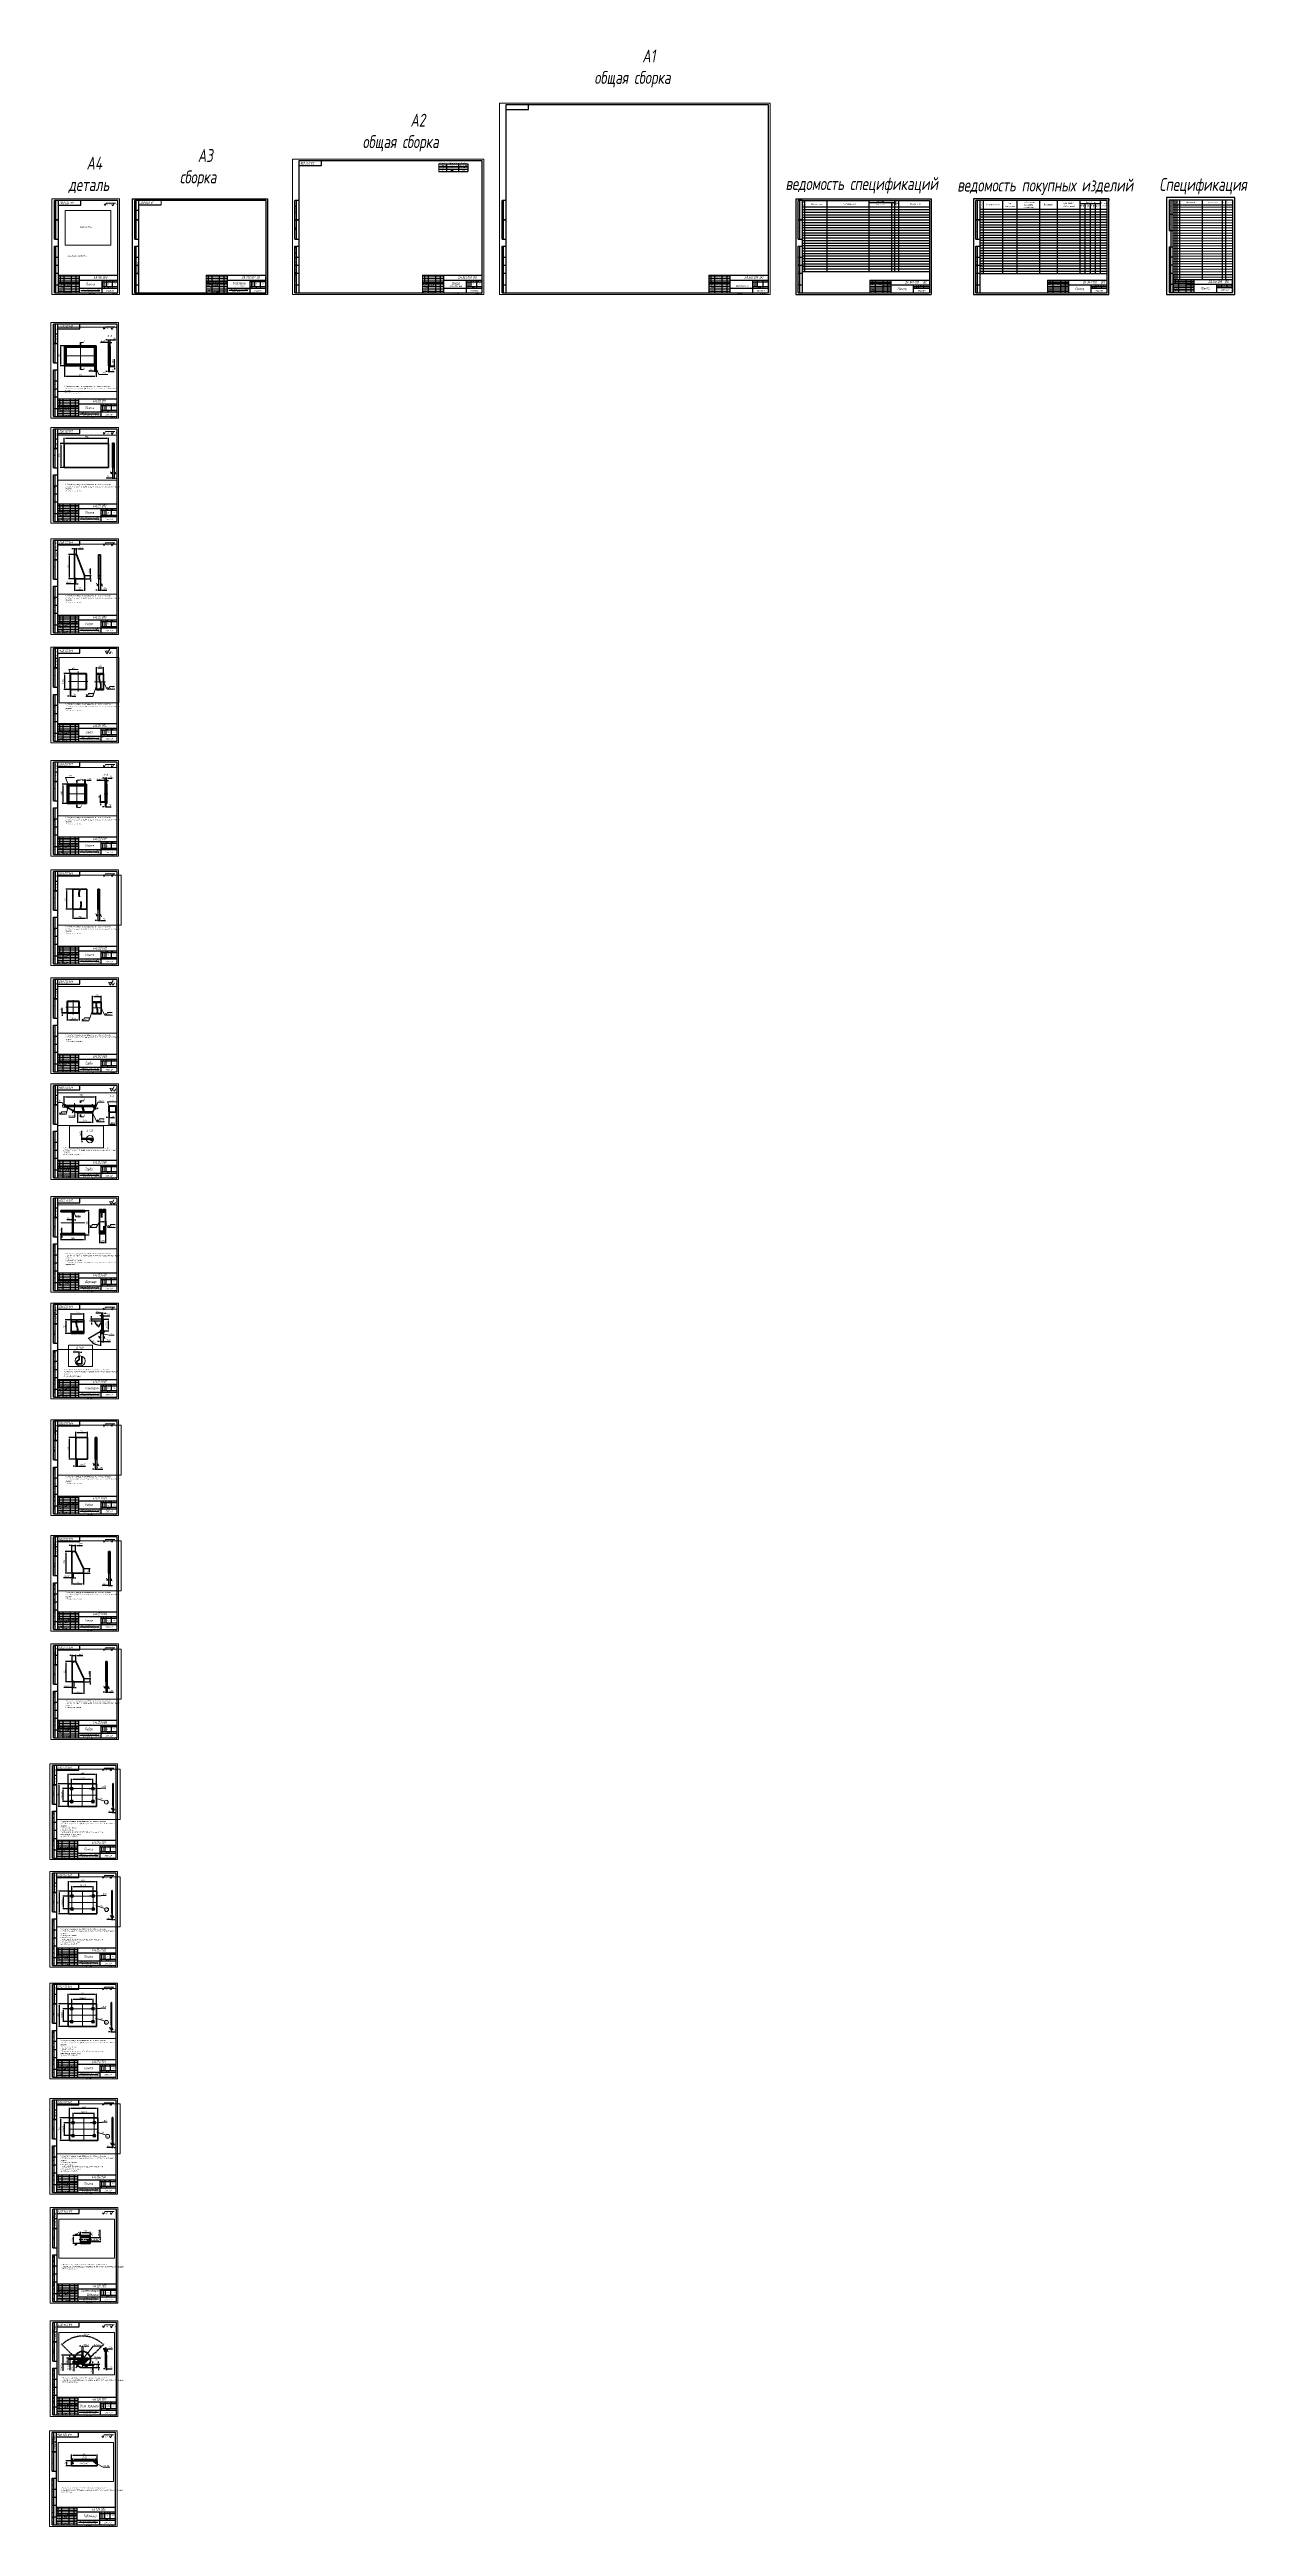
# Paper-space layout 'ЛИСТ' of a CAD drawing. Header units: millimetres. Extents: x 2840 to 6557, y -2371 to 5319.
# The model-space entities are those that its viewports show. They can reach past a viewport. Long polylines and large blocks are cut down to what shows.
import ezdxf

# ---------------------------------------------------------------- set-up
doc = ezdxf.new("R2010")
doc.units = ezdxf.units.MM
for name, pattern in [('CENTER', [50.8, 31.75, -6.35, 6.35, -6.35]), ('CENTERX2', [20.32, 12.7, -2.54, 2.54, -2.54]), ('HIDDEN', [9.525, 6.35, -3.175]), ('K5LT_BASIC', [0])]:
    doc.linetypes.add(name, pattern=pattern)
for name, color, linetype in [('1', 1, 'Continuous'), ('РАМКА', 7, 'Continuous'), ('Системный слой', 7, 'Continuous')]:
    doc.layers.add(name, color=color, linetype=linetype)
doc.layers.add('Layer1', color=4, linetype='Continuous', plot=False)
doc.layers.add('ОСЕВЫЕ', color=7, linetype='CENTER', lineweight=18)
doc.layers.add('РАЗМЕРЫ', color=7, linetype='Continuous', lineweight=18)
doc.layers.add('Рамка ред', color=7, linetype='Continuous', true_color=0x000000)
doc.styles.add('Romans-3.5', font='romans.shx', dxfattribs={"width": 0.7, "height": 3.5})
doc.styles.add('Romans-7', font='romans.shx', dxfattribs={"width": 0.7, "height": 7})
doc.styles.add('ROMANS4', font='romans.shx', dxfattribs={"width": 0.7, "height": 4})
doc.styles.add('ROMANS60', font='romans.shx', dxfattribs={"width": 0.7, "height": 4})
doc.styles.get("Standard").update_dxf_attribs({"font": 'simplex.shx', "width": 0.7, "oblique": 10})
doc.styles.add('стандарт', font='romans.shx', dxfattribs={"width": 0.75, "oblique": 15})
doc.dimstyles.new('STAND1', dxfattribs={"dimtxt": 5, "dimasz": 4, "dimexe": 2, "dimexo": 0, "dimgap": 2, "dimtad": 1, "dimdec": 0, "dimzin": 0, "dimdsep": 46, "dimtxsty": 'Standard', "dimcen": 0, "dimadec": 0, "dimazin": 0, "dimtfac": 1, "dimtdec": 0, "dimtmove": 0, "dimatfit": 3, "dimfxl": 3, "dimtolj": 1, "dimtzin": 0, "dimarcsym": 1})
doc.dimstyles.new('Stand2', dxfattribs={"dimtxt": 10, "dimasz": 8, "dimexe": 4, "dimexo": 0, "dimgap": 4, "dimtad": 1, "dimdec": 0, "dimzin": 0, "dimdsep": 46, "dimtxsty": 'Standard', "dimcen": 0, "dimadec": 0, "dimazin": 0, "dimtfac": 1, "dimtdec": 0, "dimtmove": 0, "dimatfit": 3, "dimfxl": 0.18, "dimtolj": 1, "dimtzin": 0, "dimarcsym": 0})
doc.dimstyles.new('STAND2-1', dxfattribs={"dimtxt": 2.5, "dimasz": 2, "dimexe": 2, "dimexo": 0, "dimgap": 1, "dimtad": 1, "dimdec": 0, "dimzin": 0, "dimdsep": 46, "dimtxsty": 'Standard', "dimcen": 0, "dimadec": 0, "dimazin": 0, "dimtfac": 1, "dimtdec": 0, "dimtmove": 0, "dimatfit": 3, "dimfxl": 3, "dimtolj": 1, "dimtzin": 0, "dimarcsym": 1})
doc.dimstyles.new('STAND2.5', dxfattribs={"dimtxt": 12, "dimasz": 10, "dimexe": 5, "dimexo": 0, "dimgap": 5, "dimtad": 1, "dimdec": 0, "dimzin": 0, "dimdsep": 46, "dimtxsty": 'Standard', "dimcen": 0, "dimadec": 0, "dimazin": 0, "dimtfac": 1, "dimtdec": 0, "dimtmove": 0, "dimatfit": 3, "dimfxl": 3, "dimtolj": 1, "dimtzin": 0, "dimarcsym": 1})
doc.dimstyles.new('Stand4', dxfattribs={"dimtxt": 20, "dimasz": 16, "dimexe": 8, "dimexo": 0, "dimgap": 8, "dimtad": 1, "dimdec": 0, "dimzin": 0, "dimdsep": 46, "dimtxsty": 'Standard', "dimcen": 0, "dimadec": 0, "dimazin": 0, "dimtfac": 1, "dimtdec": 0, "dimtmove": 0, "dimatfit": 3, "dimfxl": 0.18, "dimtolj": 1, "dimtzin": 0, "dimarcsym": 0})
doc.dimstyles.new('Stand5', dxfattribs={"dimtxt": 25, "dimasz": 20, "dimexe": 10, "dimexo": 0, "dimgap": 8, "dimtad": 1, "dimdec": 0, "dimzin": 0, "dimdsep": 46, "dimtxsty": 'Standard', "dimcen": 0, "dimadec": 0, "dimazin": 0, "dimtfac": 1, "dimtdec": 0, "dimtmove": 0, "dimatfit": 3, "dimfxl": 0.18, "dimtolj": 1, "dimtzin": 0, "dimarcsym": 0})

# ---------------------------------------------------------------- blocks, each defined once
blk = doc.blocks.new('*D5008')
at = {"layer": 'РАЗМЕРЫ', "color": 0, "insert": (3027.4, 4836.8), "char_height": 5, "attachment_point": 5, "rotation": 358.91053}
blk.add_mtext('\\A1; Ra 6,3  (     )', dxfattribs=at)
blk = doc.blocks.new('*D5222')
at = {"layer": 'РАЗМЕРЫ', "color": 0, "insert": (3025, 4452.9), "char_height": 5, "attachment_point": 5, "rotation": 358.91053}
blk.add_mtext('\\A1; Ra 6,3  (     )', dxfattribs=at)
blk = doc.blocks.new('*D5223')
at = {"layer": 'РАЗМЕРЫ', "color": 0, "insert": (3025, 4127.4), "char_height": 5, "attachment_point": 5, "rotation": 358.91053}
blk.add_mtext('\\A1; Ra 6,3  (     )', dxfattribs=at)
blk = doc.blocks.new('*D5224')
at = {"layer": 'РАЗМЕРЫ', "color": 0, "insert": (3025, 3781.7), "char_height": 5, "attachment_point": 5, "rotation": 358.91053}
blk.add_mtext('\\A1; Ra 6,3  (     )', dxfattribs=at)
blk = doc.blocks.new('*D5225')
at = {"layer": 'РАЗМЕРЫ', "color": 0, "insert": (3025, 3445.3), "char_height": 5, "attachment_point": 5, "rotation": 358.91053}
blk.add_mtext('\\A1;  (     )', dxfattribs=at)
blk = doc.blocks.new('*D5226')
at = {"layer": 'РАЗМЕРЫ', "color": 0, "insert": (3025, 3093.5), "char_height": 5, "attachment_point": 5, "rotation": 358.91053}
blk.add_mtext('\\A1; Ra 6,3  (     )', dxfattribs=at)
blk = doc.blocks.new('*D5227')
at = {"layer": 'РАЗМЕРЫ', "color": 0, "insert": (3025, 2754.1), "char_height": 5, "attachment_point": 5, "rotation": 358.91053}
blk.add_mtext('\\A1; Ra 6,3  (     )', dxfattribs=at)
blk = doc.blocks.new('*D5228')
at = {"layer": 'РАЗМЕРЫ', "color": 0, "insert": (3035.2, 2416.6), "char_height": 5, "attachment_point": 5, "rotation": 358.91053}
blk.add_mtext('\\A1;  (     )', dxfattribs=at)
blk = doc.blocks.new('*D5229')
at = {"layer": 'РАЗМЕРЫ', "color": 0, "insert": (3039.1, 2087.5), "char_height": 5, "attachment_point": 5, "rotation": 358.91053}
blk.add_mtext('\\A1;  (     )', dxfattribs=at)
blk = doc.blocks.new('*D5348')
at = {"layer": 'РАЗМЕРЫ', "color": 0, "insert": (3024.8, 1408.9), "char_height": 5, "attachment_point": 5, "rotation": 358.91053}
blk.add_mtext('\\A1; Ra 6,3  (     )', dxfattribs=at)
blk = doc.blocks.new('*D5349')
at = {"layer": 'РАЗМЕРЫ', "color": 0, "insert": (3038, 1735.3), "char_height": 5, "attachment_point": 5, "rotation": 358.91053}
blk.add_mtext('\\A1;  (     )', dxfattribs=at)
blk = doc.blocks.new('*D5350')
at = {"layer": 'РАЗМЕРЫ', "color": 0, "insert": (3024.8, 1046.8), "char_height": 5, "attachment_point": 5, "rotation": 358.91053}
blk.add_mtext('\\A1; Ra 6,3  (     )', dxfattribs=at)
blk = doc.blocks.new('*D5351')
at = {"layer": 'РАЗМЕРЫ', "color": 0, "insert": (3024.8, 687.6), "char_height": 5, "attachment_point": 5, "rotation": 358.91053}
blk.add_mtext('\\A1; Ra 6,3  (     )', dxfattribs=at)
blk = doc.blocks.new('*D5352')
at = {"layer": 'РАЗМЕРЫ', "color": 0, "insert": (3024.8, 350.7), "char_height": 5, "attachment_point": 5, "rotation": 358.91053}
blk.add_mtext('\\A1; Ra 6,3  (     )', dxfattribs=at)
blk = doc.blocks.new('*D5357')
at = {"layer": 'РАЗМЕРЫ', "color": 0, "insert": (3021.8, -22.1), "char_height": 5, "attachment_point": 5, "rotation": 358.91053}
blk.add_mtext('\\A1; Ra 6,3  (     )', dxfattribs=at)
blk = doc.blocks.new('*D5358')
at = {"layer": 'РАЗМЕРЫ', "color": 0, "insert": (3021.8, -356.1), "char_height": 5, "attachment_point": 5, "rotation": 358.91053}
blk.add_mtext('\\A1; Ra 6,3  (     )', dxfattribs=at)
blk = doc.blocks.new('*D5359')
at = {"layer": 'РАЗМЕРЫ', "color": 0, "insert": (3021.8, -702.2), "char_height": 5, "attachment_point": 5, "rotation": 358.91053}
blk.add_mtext('\\A1; Ra 6,3  (     )', dxfattribs=at)
blk = doc.blocks.new('*D5360')
at = {"layer": 'РАЗМЕРЫ', "color": 0, "insert": (3021.8, -1060.9), "char_height": 5, "attachment_point": 5, "rotation": 358.91053}
blk.add_mtext('\\A1; Ra 6,3  (     )', dxfattribs=at)
blk = doc.blocks.new('*D5508')
at = {"layer": 'РАЗМЕРЫ', "color": 0, "insert": (3022.7, -1399.1), "char_height": 5, "attachment_point": 5, "rotation": 358.91053}
blk.add_mtext('\\A1; Ra 6,3  (     )', dxfattribs=at)
blk = doc.blocks.new('*D5509')
at = {"layer": 'РАЗМЕРЫ', "color": 0, "insert": (3020.5, -2092.4), "char_height": 5, "attachment_point": 5, "rotation": 358.91053}
blk.add_mtext('\\A1; Ra 6,3  (     )', dxfattribs=at)
blk = doc.blocks.new('*D5510')
at = {"layer": 'РАЗМЕРЫ', "color": 0, "insert": (3022.8, -1751.1), "char_height": 5, "attachment_point": 5, "rotation": 358.91053}
blk.add_mtext('\\A1; Ra 50  (     )', dxfattribs=at)
blk = doc.blocks.new('*D5045')
at = {"layer": 'DEFPOINTS', "color": 0, "lineweight": 18}
for p in [(2838.3, 40881.2), (3228.3, 40881.2), (3228.3, 40500.8)]:
    blk.add_point(p, dxfattribs=at)
at = {"layer": 'РАЗМЕРЫ', "color": 0, "linetype": 'Continuous', "lineweight": -2}
for p, q in [((2838.3, 40881.2), (2838.3, 40492.8)), ((3228.3, 40881.2), (3228.3, 40492.8)), ((2854.3, 40500.8), (3212.3, 40500.8))]:
    blk.add_line(p, q, dxfattribs=at)
at = {"layer": 'РАЗМЕРЫ', "color": 0, "lineweight": 18}
for points in [[(2854.3, 40503.5), (2854.3, 40498.1), (2838.3, 40500.8)], [(3212.3, 40498.1), (3212.3, 40503.5), (3228.3, 40500.8)]]:
    blk.add_solid(points, dxfattribs=at)
at = {"layer": 'РАЗМЕРЫ', "color": 0, "lineweight": 18, "insert": (3031.6, 40519.2), "char_height": 20, "attachment_point": 5}
blk.add_mtext('\\A1;370', dxfattribs=at)
blk = doc.blocks.new('*D5046')
at = {"layer": 'DEFPOINTS', "color": 0, "lineweight": 18}
for p in [(2790.5, 40881.2), (2838.3, 40881.2), (2838.3, 40631.2)]:
    blk.add_point(p, dxfattribs=at)
at = {"layer": 'РАЗМЕРЫ', "color": 0, "linetype": 'Continuous', "lineweight": -2}
for p, q in [((2838.3, 40881.2), (2782.5, 40881.2)), ((2790.5, 40647.2), (2790.5, 40865.2)), ((2838.3, 40631.2), (2782.5, 40631.2))]:
    blk.add_line(p, q, dxfattribs=at)
at = {"layer": 'РАЗМЕРЫ', "color": 0, "lineweight": 18}
for points in [[(2793.1, 40865.2), (2787.8, 40865.2), (2790.5, 40881.2)], [(2787.8, 40647.2), (2793.1, 40647.2), (2790.5, 40631.2)]]:
    blk.add_solid(points, dxfattribs=at)
at = {"layer": 'РАЗМЕРЫ', "color": 0, "lineweight": 18, "insert": (2771.3, 40755.6), "char_height": 20, "attachment_point": 5, "rotation": 90}
blk.add_mtext('\\A1;250', dxfattribs=at)
blk = doc.blocks.new('*D5050')
at = {"layer": 'DEFPOINTS', "color": 0, "lineweight": 18}
for p in [(2860, 40859.2), (3250, 40859.2), (3250, 40506.4)]:
    blk.add_point(p, dxfattribs=at)
at = {"layer": 'РАЗМЕРЫ', "color": 0, "lineweight": 18, "insert": (3054.3, 40515.4), "char_height": 10, "attachment_point": 5}
blk.add_mtext('\\A1;-1', dxfattribs=at)
blk = doc.blocks.new('_NONE')
blk = doc.blocks.new('*D5051')
at = {"layer": 'DEFPOINTS', "color": 0, "lineweight": 18}
for p in [(2400.6, 40977.1), (2783.4, 40977.1), (2400.6, 40587.1)]:
    blk.add_point(p, dxfattribs=at)
at = {"layer": 'РАЗМЕРЫ', "color": 0, "lineweight": 18, "insert": (2774.4, 40779.5), "char_height": 10, "attachment_point": 5, "rotation": 90}
blk.add_mtext('\\A1;-1', dxfattribs=at)
blk = doc.blocks.new('*D5052')
at = {"layer": 'DEFPOINTS', "color": 0, "lineweight": 18}
for p in [(3383.2, 40919), (3383.2, 40863.6), (3391.2, 40871.6)]:
    blk.add_point(p, dxfattribs=at)
at = {"layer": 'РАЗМЕРЫ', "color": 0, "linetype": 'Continuous', "lineweight": -2}
for p, q in [((3383.2, 40919), (3285, 40919)), ((3383.2, 40919), (3285, 40919)), ((3367.2, 40919), (3351.2, 40919)), ((3383.2, 40863.6), (3383.2, 40927)), ((3391.2, 40919), (3383.2, 40919)), ((3391.2, 40871.6), (3391.2, 40927)), ((3407.2, 40919), (3423.2, 40919))]:
    blk.add_line(p, q, dxfattribs=at)
at = {"layer": 'РАЗМЕРЫ', "color": 0, "lineweight": 18}
for points in [[(3367.2, 40916.3), (3367.2, 40921.6), (3383.2, 40919)], [(3407.2, 40921.6), (3407.2, 40916.3), (3391.2, 40919)]]:
    blk.add_solid(points, dxfattribs=at)
at = {"layer": 'РАЗМЕРЫ', "color": 0, "lineweight": 18, "insert": (3318.1, 40937.4), "char_height": 20, "attachment_point": 5}
blk.add_mtext('\\A1;8х45%%d', dxfattribs=at)
blk = doc.blocks.new('*D5053')
at = {"layer": 'DEFPOINTS', "color": 0, "lineweight": 18}
for p in [(3208.3, 40658.6), (3218.3, 40658.6), (3218.3, 40566.2)]:
    blk.add_point(p, dxfattribs=at)
at = {"layer": 'РАЗМЕРЫ', "color": 0, "linetype": 'Continuous', "lineweight": -2}
for p, q in [((3208.3, 40658.6), (3208.3, 40558.2)), ((3218.3, 40658.6), (3218.3, 40558.2)), ((3208.3, 40566.2), (3137.9, 40566.2)), ((3208.3, 40566.2), (3137.9, 40566.2)), ((3192.3, 40566.2), (3176.3, 40566.2)), ((3208.3, 40566.2), (3218.3, 40566.2)), ((3234.3, 40566.2), (3250.3, 40566.2))]:
    blk.add_line(p, q, dxfattribs=at)
at = {"layer": 'РАЗМЕРЫ', "color": 0, "lineweight": 18}
for points in [[(3192.3, 40563.6), (3192.3, 40568.9), (3208.3, 40566.2)], [(3234.3, 40568.9), (3234.3, 40563.6), (3218.3, 40566.2)]]:
    blk.add_solid(points, dxfattribs=at)
at = {"layer": 'РАЗМЕРЫ', "color": 0, "lineweight": 18, "insert": (3157.1, 40584.2), "char_height": 20, "attachment_point": 5}
blk.add_mtext('\\A1;10*', dxfattribs=at)
blk = doc.blocks.new('*D5054')
at = {"layer": 'DEFPOINTS', "color": 0, "lineweight": 18}
for p in [(3403.2, 40952), (3383.2, 40863.6), (3403.2, 40871.1)]:
    blk.add_point(p, dxfattribs=at)
at = {"layer": 'РАЗМЕРЫ', "color": 0, "linetype": 'Continuous', "lineweight": -2}
for p, q in [((3367.2, 40952), (3351.2, 40952)), ((3383.2, 40863.6), (3383.2, 40960)), ((3383.2, 40952), (3403.2, 40952)), ((3403.2, 40871.1), (3403.2, 40960)), ((3403.2, 40952), (3470.8, 40952)), ((3403.2, 40952), (3470.8, 40952)), ((3419.2, 40952), (3435.2, 40952))]:
    blk.add_line(p, q, dxfattribs=at)
at = {"layer": 'РАЗМЕРЫ', "color": 0, "lineweight": 18}
for points in [[(3367.2, 40949.3), (3367.2, 40954.6), (3383.2, 40952)], [(3419.2, 40954.6), (3419.2, 40949.3), (3403.2, 40952)]]:
    blk.add_solid(points, dxfattribs=at)
at = {"layer": 'РАЗМЕРЫ', "color": 0, "lineweight": 18, "insert": (3453, 40970.7), "char_height": 20, "attachment_point": 5}
blk.add_mtext('\\A1;20', dxfattribs=at)
blk = doc.blocks.new('*D5055')
at = {"layer": 'DEFPOINTS', "color": 0, "lineweight": 18}
for p in [(3274.2, 41299.8), (3664.2, 41299.8), (3664.2, 40952.4)]:
    blk.add_point(p, dxfattribs=at)
at = {"layer": 'РАЗМЕРЫ', "color": 0, "lineweight": 18, "insert": (3472.7, 40962.4), "char_height": 10, "attachment_point": 5}
blk.add_mtext('\\A1;-0,5', dxfattribs=at)
blk = doc.blocks.new('*D5056')
at = {"layer": 'DEFPOINTS', "color": 0, "lineweight": 18}
for p in [(3383.2, 40631.6), (3393.2, 40631.6), (3393.2, 40561.1)]:
    blk.add_point(p, dxfattribs=at)
at = {"layer": 'РАЗМЕРЫ', "color": 0, "linetype": 'Continuous', "lineweight": -2}
for p, q in [((3383.2, 40631.6), (3383.2, 40553.1)), ((3393.2, 40631.6), (3393.2, 40553.1)), ((3367.2, 40561.1), (3351.2, 40561.1)), ((3383.2, 40561.1), (3393.2, 40561.1)), ((3393.2, 40561.1), (3455, 40561.1)), ((3393.2, 40561.1), (3455, 40561.1)), ((3409.2, 40561.1), (3425.2, 40561.1))]:
    blk.add_line(p, q, dxfattribs=at)
at = {"layer": 'РАЗМЕРЫ', "color": 0, "lineweight": 18}
for points in [[(3367.2, 40558.5), (3367.2, 40563.8), (3383.2, 40561.1)], [(3409.2, 40563.8), (3409.2, 40558.5), (3393.2, 40561.1)]]:
    blk.add_solid(points, dxfattribs=at)
at = {"layer": 'РАЗМЕРЫ', "color": 0, "lineweight": 18, "insert": (3440.1, 40579.1), "char_height": 20, "attachment_point": 5}
blk.add_mtext('\\A1;10', dxfattribs=at)
blk = doc.blocks.new('*D5057')
at = {"layer": 'DEFPOINTS', "color": 0, "lineweight": 18}
for p in [(3393.2, 40631.6), (3393.2, 40621.6), (3455.3, 40621.6)]:
    blk.add_point(p, dxfattribs=at)
at = {"layer": 'РАЗМЕРЫ', "color": 0, "linetype": 'Continuous', "lineweight": -2}
for p, q in [((3455.3, 40631.6), (3455.3, 40713.6)), ((3455.3, 40631.6), (3455.3, 40713.6)), ((3455.3, 40647.6), (3455.3, 40663.6)), ((3393.2, 40631.6), (3463.3, 40631.6)), ((3393.2, 40621.6), (3463.3, 40621.6)), ((3455.3, 40631.6), (3455.3, 40621.6)), ((3455.3, 40605.6), (3455.3, 40589.6))]:
    blk.add_line(p, q, dxfattribs=at)
at = {"layer": 'РАЗМЕРЫ', "color": 0, "lineweight": 18}
for points in [[(3452.6, 40647.6), (3457.9, 40647.6), (3455.3, 40631.6)], [(3457.9, 40605.6), (3452.6, 40605.6), (3455.3, 40621.6)]]:
    blk.add_solid(points, dxfattribs=at)
at = {"layer": 'РАЗМЕРЫ', "color": 0, "lineweight": 18, "insert": (3437.3, 40688.9), "char_height": 20, "attachment_point": 5, "rotation": 90}
blk.add_mtext('\\A1;10%%p1', dxfattribs=at)
blk = doc.blocks.new('*D5058')
at = {"layer": 'DEFPOINTS', "color": 0, "lineweight": 18}
for p in [(3264.9, 40920.5), (3654.9, 40920.5), (3654.9, 40573.1)]:
    blk.add_point(p, dxfattribs=at)
at = {"layer": 'РАЗМЕРЫ', "color": 0, "lineweight": 18, "insert": (3460.7, 40583.1), "char_height": 10, "attachment_point": 5}
blk.add_mtext('\\A1;+0,5', dxfattribs=at)
blk = doc.blocks.new('*D5065')
at = {"layer": 'DEFPOINTS', "color": 0, "lineweight": 18}
for p in [(2861.3, 39942.9), (3251.3, 39942.9), (3251.3, 39599.7)]:
    blk.add_point(p, dxfattribs=at)
at = {"layer": 'РАЗМЕРЫ', "color": 0, "lineweight": 18, "insert": (3045.3, 39608.7), "char_height": 10, "attachment_point": 5}
blk.add_mtext('\\A1;-1', dxfattribs=at)
blk = doc.blocks.new('*D5066')
at = {"layer": 'DEFPOINTS', "color": 0, "lineweight": 18}
for p in [(2336.4, 39600.8), (2705.8, 39600.8), (2336.4, 39210.8)]:
    blk.add_point(p, dxfattribs=at)
at = {"layer": 'РАЗМЕРЫ', "color": 0, "lineweight": 18, "insert": (2696.8, 39401.1), "char_height": 10, "attachment_point": 5, "rotation": 90}
blk.add_mtext('\\A1;-1', dxfattribs=at)
blk = doc.blocks.new('*D5067')
at = {"layer": 'DEFPOINTS', "color": 0, "lineweight": 18}
for p in [(2553.8, 38313.3), (2936.9, 38313.3), (2553.8, 37923.3)]:
    blk.add_point(p, dxfattribs=at)
at = {"layer": 'РАЗМЕРЫ', "color": 0, "lineweight": 18, "insert": (2927.9, 38114), "char_height": 10, "attachment_point": 5, "rotation": 90}
blk.add_mtext('\\A1;-1', dxfattribs=at)
blk = doc.blocks.new('*D5068')
at = {"layer": 'DEFPOINTS', "color": 0, "lineweight": 18}
for p in [(2977.5, 38160.2), (3367.5, 38160.2), (3367.5, 37806.7)]:
    blk.add_point(p, dxfattribs=at)
at = {"layer": 'РАЗМЕРЫ', "color": 0, "lineweight": 18, "insert": (3082.2, 37815.7), "char_height": 10, "attachment_point": 5}
blk.add_mtext('\\A1;-1', dxfattribs=at)
blk = doc.blocks.new('*D5071')
at = {"layer": 'DEFPOINTS', "color": 0, "lineweight": 18}
for p in [(3303.5, 37201.4), (3693.5, 37201.4), (3693.5, 36852)]:
    blk.add_point(p, dxfattribs=at)
at = {"layer": 'РАЗМЕРЫ', "color": 0, "lineweight": 18, "insert": (3359, 36861), "char_height": 10, "attachment_point": 5}
blk.add_mtext('\\A1;-1', dxfattribs=at)
blk = doc.blocks.new('*D5072')
at = {"layer": 'DEFPOINTS', "color": 0, "lineweight": 18}
for p in [(3518.6, 40520.8), (3128.6, 40168), (3518.6, 40168)]:
    blk.add_point(p, dxfattribs=at)
at = {"layer": 'РАЗМЕРЫ', "color": 0, "lineweight": 18, "insert": (3323.6, 40538.8), "char_height": 20, "attachment_point": 5}
blk.add_mtext('\\A1;R17', dxfattribs=at)
blk = doc.blocks.new('*D5073')
at = {"layer": 'DEFPOINTS', "color": 0, "lineweight": 18}
for p in [(2882.8, 40932.9), (3272.8, 40932.9), (3272.8, 40580)]:
    blk.add_point(p, dxfattribs=at)
at = {"layer": 'РАЗМЕРЫ', "color": 0, "lineweight": 18, "insert": (3077.8, 40601.5), "char_height": 27, "attachment_point": 5}
blk.add_mtext('\\A1;A', dxfattribs=at)
blk = doc.blocks.new('*D5074')
at = {"layer": 'DEFPOINTS', "color": 0, "lineweight": 18}
for p in [(2884.6, 41267.6), (3274.6, 41267.6), (3274.6, 40914.7)]:
    blk.add_point(p, dxfattribs=at)
at = {"layer": 'РАЗМЕРЫ', "color": 0, "lineweight": 18, "insert": (3079.6, 40936.2), "char_height": 27, "attachment_point": 5}
blk.add_mtext('\\A1;A', dxfattribs=at)
blk = doc.blocks.new('*D5075')
at = {"layer": 'DEFPOINTS', "color": 0, "lineweight": 18}
for p in [(3178.9, 41338.7), (3568.9, 41338.7), (3568.9, 40983.1)]:
    blk.add_point(p, dxfattribs=at)
at = {"layer": 'РАЗМЕРЫ', "color": 0, "lineweight": 18, "insert": (3399.6, 41004.6), "char_height": 27, "attachment_point": 5}
blk.add_mtext('\\A1;A-А', dxfattribs=at)
blk = doc.blocks.new('*D5076')
at = {"layer": 'DEFPOINTS', "color": 0, "lineweight": 18}
for p in [(3148.8, 40876.8), (3538.8, 40876.8), (3538.8, 40523.9)]:
    blk.add_point(p, dxfattribs=at)
at = {"layer": 'РАЗМЕРЫ', "color": 0, "lineweight": 18, "insert": (3343.1, 40532.9), "char_height": 10, "attachment_point": 5}
blk.add_mtext('\\A1;-1', dxfattribs=at)
blk = doc.blocks.new('*D5077')
at = {"layer": 'DEFPOINTS', "color": 0, "lineweight": 18}
for p in [(3398.9, 36828.3), (3008.9, 36385.4), (3398.9, 36385.4)]:
    blk.add_point(p, dxfattribs=at)
at = {"layer": 'РАЗМЕРЫ', "color": 0, "lineweight": 18, "insert": (3013.6, 36846.3), "char_height": 20, "attachment_point": 5}
blk.add_mtext('\\A1;R8*', dxfattribs=at)
blk = doc.blocks.new('*D5078')
at = {"layer": 'РАЗМЕРЫ', "color": 0, "insert": (3226.3, 36508.9), "char_height": 20, "attachment_point": 5, "rotation": 358.9105}
blk.add_mtext('\\A1; Ra 6,3  \\S;', dxfattribs=at)
blk = doc.blocks.new('*D5080')
at = {"layer": 'РАЗМЕРЫ', "color": 0, "insert": (3490.4, 36597.8), "char_height": 20, "attachment_point": 5, "rotation": 358.9105}
blk.add_mtext('\\A1; Ra 6,3  \\S;', dxfattribs=at)
blk = doc.blocks.new('*D5087')
at = {"layer": 'DEFPOINTS', "color": 0, "lineweight": 18}
for p in [(2751.8, 39598.2), (2751.8, 39535.1), (3301.8, 39535.1)]:
    blk.add_point(p, dxfattribs=at)
at = {"layer": 'РАЗМЕРЫ', "color": 0, "lineweight": -2}
for p, q in [((2751.8, 39535.1), (2751.8, 39606.2)), ((3301.8, 39535.1), (3301.8, 39606.2)), ((3285.8, 39598.2), (2767.8, 39598.2))]:
    blk.add_line(p, q, dxfattribs=at)
at = {"layer": 'РАЗМЕРЫ', "color": 0, "lineweight": 18}
for points in [[(2767.8, 39600.8), (2767.8, 39595.5), (2751.8, 39598.2)], [(3285.8, 39595.5), (3285.8, 39600.8), (3301.8, 39598.2)]]:
    blk.add_solid(points, dxfattribs=at)
at = {"layer": 'РАЗМЕРЫ', "color": 0, "lineweight": 18, "insert": (3026.8, 39616.6), "char_height": 20, "attachment_point": 5}
blk.add_mtext('\\A1;550', dxfattribs=at)
blk = doc.blocks.new('*D5088')
at = {"layer": 'DEFPOINTS', "color": 0, "lineweight": 18}
for p in [(2751.8, 39535.1), (2709.4, 39235.1), (2751.8, 39235.1)]:
    blk.add_point(p, dxfattribs=at)
at = {"layer": 'РАЗМЕРЫ', "color": 0, "lineweight": -2}
for p, q in [((2751.8, 39535.1), (2701.4, 39535.1)), ((2709.4, 39519.1), (2709.4, 39251.1)), ((2751.8, 39235.1), (2701.4, 39235.1))]:
    blk.add_line(p, q, dxfattribs=at)
at = {"layer": 'РАЗМЕРЫ', "color": 0, "lineweight": 18}
for points in [[(2712, 39519.1), (2706.7, 39519.1), (2709.4, 39535.1)], [(2706.7, 39251.1), (2712, 39251.1), (2709.4, 39235.1)]]:
    blk.add_solid(points, dxfattribs=at)
at = {"layer": 'РАЗМЕРЫ', "color": 0, "lineweight": 18, "insert": (2690.9, 39381.1), "char_height": 20, "attachment_point": 5, "rotation": 90}
blk.add_mtext('\\A1;300', dxfattribs=at)
blk = doc.blocks.new('*D5089')
at = {"layer": 'DEFPOINTS', "color": 0, "lineweight": 18}
for p in [(3351.4, 39238.5), (3371.4, 39238.5), (3371.4, 39105.1)]:
    blk.add_point(p, dxfattribs=at)
at = {"layer": 'РАЗМЕРЫ', "color": 0, "lineweight": -2}
for p, q in [((3351.4, 39238.5), (3351.4, 39097.1)), ((3371.4, 39238.5), (3371.4, 39097.1)), ((3351.4, 39105.1), (3275.2, 39105.1)), ((3351.4, 39105.1), (3275.2, 39105.1)), ((3335.4, 39105.1), (3319.4, 39105.1)), ((3351.4, 39105.1), (3371.4, 39105.1)), ((3387.4, 39105.1), (3403.4, 39105.1))]:
    blk.add_line(p, q, dxfattribs=at)
at = {"layer": 'РАЗМЕРЫ', "color": 0, "lineweight": 18}
for points in [[(3335.4, 39102.5), (3335.4, 39107.8), (3351.4, 39105.1)], [(3387.4, 39107.8), (3387.4, 39102.5), (3371.4, 39105.1)]]:
    blk.add_solid(points, dxfattribs=at)
at = {"layer": 'РАЗМЕРЫ', "color": 0, "lineweight": 18, "insert": (3297.3, 39123.9), "char_height": 20, "attachment_point": 5}
blk.add_mtext('\\A1;20*', dxfattribs=at)
blk = doc.blocks.new('*D5092')
at = {"layer": 'DEFPOINTS', "color": 0, "lineweight": 18}
for p in [(3030.2, 38315.8), (3005.2, 38244.8), (3030.2, 38244.8)]:
    blk.add_point(p, dxfattribs=at)
at = {"layer": 'РАЗМЕРЫ', "color": 0, "lineweight": -2}
for p, q in [((2989.2, 38315.8), (2973.2, 38315.8)), ((3005.2, 38244.8), (3005.2, 38323.8)), ((3005.2, 38315.8), (3030.2, 38315.8)), ((3030.2, 38244.8), (3030.2, 38323.8)), ((3046.2, 38315.8), (3117.5, 38315.8)), ((3046.2, 38315.8), (3117.5, 38315.8))]:
    blk.add_line(p, q, dxfattribs=at)
at = {"layer": 'РАЗМЕРЫ', "color": 0, "lineweight": 18}
for points in [[(2989.2, 38313.2), (2989.2, 38318.5), (3005.2, 38315.8)], [(3046.2, 38318.5), (3046.2, 38313.2), (3030.2, 38315.8)]]:
    blk.add_solid(points, dxfattribs=at)
at = {"layer": 'РАЗМЕРЫ', "color": 0, "lineweight": 18, "insert": (3089.9, 38335), "char_height": 20, "attachment_point": 5}
blk.add_mtext('\\A1;25%%p1', dxfattribs=at)
blk = doc.blocks.new('*D5095')
at = {"layer": 'DEFPOINTS', "color": 0, "lineweight": 18}
for p in [(3130.2, 37984.8), (3205.1, 37984.8), (3130.2, 37944.8)]:
    blk.add_point(p, dxfattribs=at)
at = {"layer": 'РАЗМЕРЫ', "color": 0, "lineweight": -2}
for p, q in [((3205.1, 38000.8), (3205.1, 38072.2)), ((3205.1, 38000.8), (3205.1, 38072.2)), ((3130.2, 37984.8), (3213.1, 37984.8)), ((3205.1, 37944.8), (3205.1, 37984.8)), ((3130.2, 37944.8), (3213.1, 37944.8)), ((3205.1, 37928.8), (3205.1, 37912.8))]:
    blk.add_line(p, q, dxfattribs=at)
at = {"layer": 'РАЗМЕРЫ', "color": 0, "lineweight": 18}
for points in [[(3202.4, 38000.8), (3207.8, 38000.8), (3205.1, 37984.8)], [(3207.8, 37928.8), (3202.4, 37928.8), (3205.1, 37944.8)]]:
    blk.add_solid(points, dxfattribs=at)
at = {"layer": 'РАЗМЕРЫ', "color": 0, "lineweight": 18, "insert": (3187.1, 38044.5), "char_height": 20, "attachment_point": 5, "rotation": 90}
blk.add_mtext('\\A1;40%%p1', dxfattribs=at)
blk = doc.blocks.new('*D5098')
at = {"layer": 'DEFPOINTS', "color": 0, "lineweight": 18}
for p in [(3005.2, 37959.8), (3020.2, 37944.8), (3020.2, 37883.6)]:
    blk.add_point(p, dxfattribs=at)
at = {"layer": 'РАЗМЕРЫ', "color": 0, "lineweight": -2}
for p, q in [((3005.2, 37959.8), (3005.2, 37875.6)), ((3020.2, 37944.8), (3020.2, 37875.6)), ((3005.2, 37883.6), (2901.6, 37883.6)), ((3005.2, 37883.6), (2901.6, 37883.6)), ((2989.2, 37883.6), (2973.2, 37883.6)), ((3005.2, 37883.6), (3020.2, 37883.6)), ((3036.2, 37883.6), (3052.2, 37883.6))]:
    blk.add_line(p, q, dxfattribs=at)
at = {"layer": 'РАЗМЕРЫ', "color": 0, "lineweight": 18}
for points in [[(2989.2, 37880.9), (2989.2, 37886.3), (3005.2, 37883.6)], [(3036.2, 37886.3), (3036.2, 37880.9), (3020.2, 37883.6)]]:
    blk.add_solid(points, dxfattribs=at)
at = {"layer": 'РАЗМЕРЫ', "color": 0, "lineweight": 18, "insert": (2937.4, 37902), "char_height": 20, "attachment_point": 5}
blk.add_mtext('\\A1;15х45%%d', dxfattribs=at)
blk = doc.blocks.new('*D5101')
at = {"layer": 'DEFPOINTS', "color": 0, "lineweight": 18}
for p in [(3005.2, 37960.3), (3130.2, 37944.9), (3130.2, 37805.4)]:
    blk.add_point(p, dxfattribs=at)
at = {"layer": 'РАЗМЕРЫ', "color": 0, "lineweight": -2}
for p, q in [((3005.2, 37960.3), (3005.2, 37797.4)), ((3130.2, 37944.9), (3130.2, 37797.4)), ((3021.2, 37805.4), (3114.2, 37805.4))]:
    blk.add_line(p, q, dxfattribs=at)
at = {"layer": 'РАЗМЕРЫ', "color": 0, "lineweight": 18}
for points in [[(3021.2, 37808.1), (3021.2, 37802.7), (3005.2, 37805.4)], [(3114.2, 37802.7), (3114.2, 37808.1), (3130.2, 37805.4)]]:
    blk.add_solid(points, dxfattribs=at)
at = {"layer": 'РАЗМЕРЫ', "color": 0, "lineweight": 18, "insert": (3067.7, 37824.6), "char_height": 20, "attachment_point": 5}
blk.add_mtext('\\A1;125', dxfattribs=at)
blk = doc.blocks.new('*D5104')
at = {"layer": 'DEFPOINTS', "color": 0, "lineweight": 18}
for p in [(3017.7, 38244.8), (2940.2, 37944.8), (3020.2, 37944.8)]:
    blk.add_point(p, dxfattribs=at)
at = {"layer": 'РАЗМЕРЫ', "color": 0, "lineweight": -2}
for p, q in [((3017.7, 38244.8), (2932.2, 38244.8)), ((2940.2, 38228.8), (2940.2, 37960.8)), ((3020.2, 37944.8), (2932.2, 37944.8))]:
    blk.add_line(p, q, dxfattribs=at)
at = {"layer": 'РАЗМЕРЫ', "color": 0, "lineweight": 18}
for points in [[(2942.9, 38228.8), (2937.6, 38228.8), (2940.2, 38244.8)], [(2937.6, 37960.8), (2942.9, 37960.8), (2940.2, 37944.8)]]:
    blk.add_solid(points, dxfattribs=at)
at = {"layer": 'РАЗМЕРЫ', "color": 0, "lineweight": 18, "insert": (2921.8, 38094.8), "char_height": 20, "attachment_point": 5, "rotation": 90}
blk.add_mtext('\\A1;300', dxfattribs=at)
blk = doc.blocks.new('*D5107')
at = {"layer": 'DEFPOINTS', "color": 0, "lineweight": 18}
for p in [(3304.3, 37942.4), (3329.3, 37942.4), (3329.3, 37805.3)]:
    blk.add_point(p, dxfattribs=at)
at = {"layer": 'РАЗМЕРЫ', "color": 0, "lineweight": -2}
for p, q in [((3304.3, 37942.4), (3304.3, 37797.3)), ((3329.3, 37942.4), (3329.3, 37797.3)), ((3288.3, 37805.3), (3272.3, 37805.3)), ((3304.3, 37805.3), (3329.3, 37805.3)), ((3345.3, 37805.3), (3405.5, 37805.3)), ((3345.3, 37805.3), (3405.5, 37805.3))]:
    blk.add_line(p, q, dxfattribs=at)
at = {"layer": 'РАЗМЕРЫ', "color": 0, "lineweight": 18}
for points in [[(3288.3, 37802.6), (3288.3, 37807.9), (3304.3, 37805.3)], [(3345.3, 37807.9), (3345.3, 37802.6), (3329.3, 37805.3)]]:
    blk.add_solid(points, dxfattribs=at)
at = {"layer": 'РАЗМЕРЫ', "color": 0, "lineweight": 18, "insert": (3383.4, 37824.4), "char_height": 20, "attachment_point": 5}
blk.add_mtext('\\A1;25*', dxfattribs=at)
blk = doc.blocks.new('*D5109')
at = {"layer": 'DEFPOINTS', "color": 0, "lineweight": 18}
for p in [(2981.4, 36779.4), (2902, 36579.4), (2981.4, 36579.4)]:
    blk.add_point(p, dxfattribs=at)
at = {"layer": 'РАЗМЕРЫ', "color": 0, "lineweight": -2}
for p, q in [((2981.4, 36779.4), (2894, 36779.4)), ((2902, 36763.4), (2902, 36595.4)), ((2981.4, 36579.4), (2894, 36579.4))]:
    blk.add_line(p, q, dxfattribs=at)
at = {"layer": 'РАЗМЕРЫ', "color": 0, "lineweight": 18}
for points in [[(2904.6, 36763.4), (2899.3, 36763.4), (2902, 36779.4)], [(2899.3, 36595.4), (2904.6, 36595.4), (2902, 36579.4)]]:
    blk.add_solid(points, dxfattribs=at)
at = {"layer": 'РАЗМЕРЫ', "color": 0, "lineweight": 18, "insert": (2883.2, 36679.4), "char_height": 20, "attachment_point": 5, "rotation": 90}
blk.add_mtext('\\A1;{\\Q0;^D}200*', dxfattribs=at)
blk = doc.blocks.new('*D5111')
at = {"layer": 'DEFPOINTS', "color": 0, "lineweight": 18}
for p in [(2973, 36587.8), (2976, 36587.8), (2976, 36499.6)]:
    blk.add_point(p, dxfattribs=at)
at = {"layer": 'РАЗМЕРЫ', "color": 0, "lineweight": -2}
for p, q in [((2973, 36587.8), (2973, 36491.6)), ((2976, 36587.8), (2976, 36491.6)), ((2957, 36499.6), (2941, 36499.6)), ((2973, 36499.6), (2976, 36499.6)), ((2992, 36499.6), (3041.7, 36499.6)), ((2992, 36499.6), (3041.7, 36499.6))]:
    blk.add_line(p, q, dxfattribs=at)
at = {"layer": 'РАЗМЕРЫ', "color": 0, "lineweight": 18}
for points in [[(2957, 36496.9), (2957, 36502.3), (2973, 36499.6)], [(2992, 36502.3), (2992, 36496.9), (2976, 36499.6)]]:
    blk.add_solid(points, dxfattribs=at)
at = {"layer": 'РАЗМЕРЫ', "color": 0, "lineweight": 18, "insert": (3024.9, 36518), "char_height": 20, "attachment_point": 5}
blk.add_mtext('\\A1;3*', dxfattribs=at)
blk = doc.blocks.new('*D5113')
at = {"layer": 'DEFPOINTS', "color": 0, "lineweight": 18}
for p in [(3386.3, 36850.3), (3299.2, 36769), (3386.3, 36769)]:
    blk.add_point(p, dxfattribs=at)
at = {"layer": 'РАЗМЕРЫ', "color": 0, "lineweight": -2}
for p, q in [((3299.2, 36769), (3299.2, 36858.3)), ((3315.2, 36850.3), (3370.3, 36850.3)), ((3386.3, 36769), (3386.3, 36858.3))]:
    blk.add_line(p, q, dxfattribs=at)
at = {"layer": 'РАЗМЕРЫ', "color": 0, "lineweight": 18}
for points in [[(3315.2, 36852.9), (3315.2, 36847.6), (3299.2, 36850.3)], [(3370.3, 36847.6), (3370.3, 36852.9), (3386.3, 36850.3)]]:
    blk.add_solid(points, dxfattribs=at)
at = {"layer": 'РАЗМЕРЫ', "color": 0, "lineweight": 18, "insert": (3342.7, 36868.7), "char_height": 20, "attachment_point": 5}
blk.add_mtext('\\A1;815', dxfattribs=at)
blk = doc.blocks.new('*D5157')
at = {"layer": 'DEFPOINTS', "color": 0, "lineweight": 18}
for p in [(3457.8, 35259.5), (3389.9, 35249.5), (3457.8, 35249.5)]:
    blk.add_point(p, dxfattribs=at)
at = {"layer": 'РАЗМЕРЫ', "color": 0, "linetype": 'Continuous', "lineweight": -2}
for p, q in [((3389.9, 35259.5), (3389.9, 35345.8)), ((3389.9, 35259.5), (3389.9, 35345.8)), ((3457.8, 35259.5), (3381.9, 35259.5)), ((3389.9, 35275.5), (3389.9, 35291.5)), ((3389.9, 35259.5), (3389.9, 35249.5)), ((3457.8, 35249.5), (3381.9, 35249.5)), ((3389.9, 35233.5), (3389.9, 35217.5))]:
    blk.add_line(p, q, dxfattribs=at)
at = {"layer": 'РАЗМЕРЫ', "color": 0, "lineweight": 18}
for points in [[(3387.2, 35275.5), (3392.5, 35275.5), (3389.9, 35259.5)], [(3392.5, 35233.5), (3387.2, 35233.5), (3389.9, 35249.5)]]:
    blk.add_solid(points, dxfattribs=at)
at = {"layer": 'РАЗМЕРЫ', "color": 0, "lineweight": 18, "insert": (3371.9, 35321.1), "char_height": 20, "attachment_point": 5, "rotation": 90}
blk.add_mtext('\\A1;10%%p1', dxfattribs=at)
blk = doc.blocks.new('*D5158')
at = {"layer": 'DEFPOINTS', "color": 0, "lineweight": 18}
for p in [(3447.8, 35249.5), (3457.8, 35249.5), (3447.8, 35198.6)]:
    blk.add_point(p, dxfattribs=at)
at = {"layer": 'РАЗМЕРЫ', "color": 0, "linetype": 'Continuous', "lineweight": -2}
for p, q in [((3447.8, 35249.5), (3447.8, 35190.6)), ((3457.8, 35249.5), (3457.8, 35190.6)), ((3431.8, 35198.6), (3415.8, 35198.6)), ((3457.8, 35198.6), (3447.8, 35198.6)), ((3457.8, 35198.6), (3522.6, 35198.6)), ((3457.8, 35198.6), (3522.6, 35198.6)), ((3473.8, 35198.6), (3489.8, 35198.6))]:
    blk.add_line(p, q, dxfattribs=at)
at = {"layer": 'РАЗМЕРЫ', "color": 0, "lineweight": 18}
for points in [[(3431.8, 35196), (3431.8, 35201.3), (3447.8, 35198.6)], [(3473.8, 35201.3), (3473.8, 35196), (3457.8, 35198.6)]]:
    blk.add_solid(points, dxfattribs=at)
at = {"layer": 'РАЗМЕРЫ', "color": 0, "lineweight": 18, "insert": (3507.7, 35216.6), "char_height": 20, "attachment_point": 5}
blk.add_mtext('\\A1;10', dxfattribs=at)
blk = doc.blocks.new('*D5159')
at = {"layer": 'DEFPOINTS', "color": 0, "lineweight": 18}
for p in [(3335.2, 35544.8), (3725.2, 35544.8), (3725.2, 35217.3)]:
    blk.add_point(p, dxfattribs=at)
at = {"layer": 'РАЗМЕРЫ', "color": 0, "lineweight": 18, "insert": (3530.3, 35227.3), "char_height": 10, "attachment_point": 5}
blk.add_mtext('\\A1;+0,5', dxfattribs=at)
blk = doc.blocks.new('*D5160')
at = {"layer": 'DEFPOINTS', "color": 0, "lineweight": 18}
for p in [(3455.8, 35522.8), (3447.8, 35471.5), (3455.8, 35479.5)]:
    blk.add_point(p, dxfattribs=at)
at = {"layer": 'РАЗМЕРЫ', "color": 0, "linetype": 'Continuous', "lineweight": -2}
for p, q in [((3447.8, 35471.5), (3447.8, 35530.8)), ((3455.8, 35479.5), (3455.8, 35530.8)), ((3447.8, 35522.8), (3342.6, 35522.8)), ((3447.8, 35522.8), (3342.6, 35522.8)), ((3431.8, 35522.8), (3415.8, 35522.8)), ((3447.8, 35522.8), (3455.8, 35522.8)), ((3471.8, 35522.8), (3487.8, 35522.8))]:
    blk.add_line(p, q, dxfattribs=at)
at = {"layer": 'РАЗМЕРЫ', "color": 0, "lineweight": 18}
for points in [[(3431.8, 35520.1), (3431.8, 35525.5), (3447.8, 35522.8)], [(3471.8, 35525.5), (3471.8, 35520.1), (3455.8, 35522.8)]]:
    blk.add_solid(points, dxfattribs=at)
at = {"layer": 'РАЗМЕРЫ', "color": 0, "lineweight": 18, "insert": (3375.7, 35541.2), "char_height": 20, "attachment_point": 5}
blk.add_mtext('\\A1;8х45%%d', dxfattribs=at)
blk = doc.blocks.new('*D5161')
at = {"layer": 'DEFPOINTS', "color": 0, "lineweight": 18}
for p in [(3467.8, 35554.3), (3447.8, 35459.1), (3467.8, 35479)]:
    blk.add_point(p, dxfattribs=at)
at = {"layer": 'РАЗМЕРЫ', "color": 0, "linetype": 'Continuous', "lineweight": -2}
for p, q in [((3431.8, 35554.3), (3415.8, 35554.3)), ((3447.8, 35459.1), (3447.8, 35562.3)), ((3447.8, 35554.3), (3467.8, 35554.3)), ((3467.8, 35479), (3467.8, 35562.3)), ((3483.8, 35554.3), (3535.4, 35554.3)), ((3483.8, 35554.3), (3535.4, 35554.3))]:
    blk.add_line(p, q, dxfattribs=at)
at = {"layer": 'РАЗМЕРЫ', "color": 0, "lineweight": 18}
for points in [[(3431.8, 35551.6), (3431.8, 35556.9), (3447.8, 35554.3)], [(3483.8, 35556.9), (3483.8, 35551.6), (3467.8, 35554.3)]]:
    blk.add_solid(points, dxfattribs=at)
at = {"layer": 'РАЗМЕРЫ', "color": 0, "lineweight": 18, "insert": (3517.6, 35573.1), "char_height": 20, "attachment_point": 5}
blk.add_mtext('\\A1;20', dxfattribs=at)
blk = doc.blocks.new('*D5162')
at = {"layer": 'DEFPOINTS', "color": 0, "lineweight": 18}
for p in [(3343, 35900.1), (3733, 35900.1), (3733, 35552.7)]:
    blk.add_point(p, dxfattribs=at)
at = {"layer": 'РАЗМЕРЫ', "color": 0, "lineweight": 18, "insert": (3545.1, 35562.7), "char_height": 10, "attachment_point": 5}
blk.add_mtext('\\A1;-0,5', dxfattribs=at)
blk = doc.blocks.new('*D5163')
at = {"layer": 'DEFPOINTS', "color": 0, "lineweight": 18}
for p in [(2975.9, 35479.5), (2923.5, 35239.5), (2975.9, 35239.5)]:
    blk.add_point(p, dxfattribs=at)
at = {"layer": 'РАЗМЕРЫ', "color": 0, "linetype": 'Continuous', "lineweight": -2}
for p, q in [((2975.9, 35479.5), (2915.5, 35479.5)), ((2923.5, 35463.5), (2923.5, 35255.5)), ((2975.9, 35239.5), (2915.5, 35239.5))]:
    blk.add_line(p, q, dxfattribs=at)
at = {"layer": 'РАЗМЕРЫ', "color": 0, "lineweight": 18}
for points in [[(2926.1, 35463.5), (2920.8, 35463.5), (2923.5, 35479.5)], [(2920.8, 35255.5), (2926.1, 35255.5), (2923.5, 35239.5)]]:
    blk.add_solid(points, dxfattribs=at)
at = {"layer": 'РАЗМЕРЫ', "color": 0, "lineweight": 18, "insert": (2904.7, 35359.5), "char_height": 20, "attachment_point": 5, "rotation": 90}
blk.add_mtext('\\A1;□240', dxfattribs=at)
blk = doc.blocks.new('*D5164')
at = {"layer": 'DEFPOINTS', "color": 0, "lineweight": 18}
for p in [(2537.5, 35590.4), (2919.7, 35590.4), (2537.5, 35200.4)]:
    blk.add_point(p, dxfattribs=at)
at = {"layer": 'РАЗМЕРЫ', "color": 0, "lineweight": 18, "insert": (2910.7, 35387.4), "char_height": 10, "attachment_point": 5, "rotation": 90}
blk.add_mtext('\\A1;-1', dxfattribs=at)
blk = doc.blocks.new('*D5165')
at = {"layer": 'DEFPOINTS', "color": 0, "lineweight": 18}
for p in [(3205.4, 35528.1), (3195.4, 35452.1), (3205.4, 35452.1)]:
    blk.add_point(p, dxfattribs=at)
at = {"layer": 'РАЗМЕРЫ', "color": 0, "linetype": 'Continuous', "lineweight": -2}
for p, q in [((3179.4, 35528.1), (3163.4, 35528.1)), ((3195.4, 35452.1), (3195.4, 35536.1)), ((3195.4, 35528.1), (3205.4, 35528.1)), ((3205.4, 35452.1), (3205.4, 35536.1)), ((3221.4, 35528.1), (3275.8, 35528.1)), ((3221.4, 35528.1), (3275.8, 35528.1))]:
    blk.add_line(p, q, dxfattribs=at)
at = {"layer": 'РАЗМЕРЫ', "color": 0, "lineweight": 18}
for points in [[(3179.4, 35525.5), (3179.4, 35530.8), (3195.4, 35528.1)], [(3221.4, 35530.8), (3221.4, 35525.5), (3205.4, 35528.1)]]:
    blk.add_solid(points, dxfattribs=at)
at = {"layer": 'РАЗМЕРЫ', "color": 0, "lineweight": 18, "insert": (3256.6, 35546.1), "char_height": 20, "attachment_point": 5}
blk.add_mtext('\\A1;10*', dxfattribs=at)
blk = doc.blocks.new('*D5169')
at = {"layer": 'DEFPOINTS', "color": 0, "lineweight": 18}
for p in [(2938.8, 34149.9), (3328.8, 34149.9), (3328.8, 33806.5)]:
    blk.add_point(p, dxfattribs=at)
at = {"layer": 'РАЗМЕРЫ', "color": 0, "lineweight": 18, "insert": (3130.4, 33815.5), "char_height": 10, "attachment_point": 5}
blk.add_mtext('\\A1;-1', dxfattribs=at)
blk = doc.blocks.new('*D5170')
at = {"layer": 'DEFPOINTS', "color": 0, "lineweight": 18}
for p in [(2574.2, 34264.5), (2943.6, 34264.5), (2574.2, 33874.5)]:
    blk.add_point(p, dxfattribs=at)
at = {"layer": 'РАЗМЕРЫ', "color": 0, "lineweight": 18, "insert": (2934.6, 34064.8), "char_height": 10, "attachment_point": 5, "rotation": 90}
blk.add_mtext('\\A1;-1', dxfattribs=at)
blk = doc.blocks.new('*D5173')
at = {"layer": 'DEFPOINTS', "color": 0, "lineweight": 18}
for p in [(3361.9, 33146.5), (3751.9, 33146.5), (3751.9, 32793.1)]:
    blk.add_point(p, dxfattribs=at)
at = {"layer": 'РАЗМЕРЫ', "color": 0, "lineweight": 18, "insert": (3396.2, 32802.1), "char_height": 10, "attachment_point": 5}
blk.add_mtext('\\A1;-1', dxfattribs=at)
blk = doc.blocks.new('*D5176')
at = {"layer": 'DEFPOINTS', "color": 0, "lineweight": 18}
for p in [(3106.4, 31642.4), (2714.5, 31530.8), (3106.4, 31530.8)]:
    blk.add_point(p, dxfattribs=at)
at = {"layer": 'РАЗМЕРЫ', "color": 0, "linetype": 'Continuous', "lineweight": -2}
for p, q in [((2714.5, 31530.8), (2714.5, 31650.4)), ((3106.4, 31530.8), (3106.4, 31650.4)), ((2730.5, 31642.4), (3090.4, 31642.4))]:
    blk.add_line(p, q, dxfattribs=at)
at = {"layer": 'РАЗМЕРЫ', "color": 0, "lineweight": 18}
for points in [[(2730.5, 31645.1), (2730.5, 31639.8), (2714.5, 31642.4)], [(3090.4, 31639.8), (3090.4, 31645.1), (3106.4, 31642.4)]]:
    blk.add_solid(points, dxfattribs=at)
at = {"layer": 'РАЗМЕРЫ', "color": 0, "lineweight": 18, "insert": (2921, 31660.9), "char_height": 20, "attachment_point": 5}
blk.add_mtext('\\A1;755', dxfattribs=at)
blk = doc.blocks.new('*D5177')
at = {"layer": 'DEFPOINTS', "color": 0, "lineweight": 18}
for p in [(2881.3, 31938.4), (3271.3, 31938.4), (3271.3, 31642.4)]:
    blk.add_point(p, dxfattribs=at)
at = {"layer": 'РАЗМЕРЫ', "color": 0, "lineweight": 18, "insert": (2941.4, 31651.4), "char_height": 10, "attachment_point": 5}
blk.add_mtext('\\A1;-1', dxfattribs=at)
blk = doc.blocks.new('*D5178')
at = {"layer": 'DEFPOINTS', "color": 0, "lineweight": 18}
for p in [(2879.4, 31442.5), (3063.6, 31442.5), (3063.6, 31327.5)]:
    blk.add_point(p, dxfattribs=at)
at = {"layer": 'РАЗМЕРЫ', "color": 0, "linetype": 'Continuous', "lineweight": -2}
for p, q in [((2879.4, 31442.5), (2879.4, 31319.5)), ((3063.6, 31442.5), (3063.6, 31319.5)), ((2895.4, 31327.5), (3047.6, 31327.5))]:
    blk.add_line(p, q, dxfattribs=at)
at = {"layer": 'РАЗМЕРЫ', "color": 0, "lineweight": 18}
for points in [[(2895.4, 31330.2), (2895.4, 31324.8), (2879.4, 31327.5)], [(3047.6, 31324.8), (3047.6, 31330.2), (3063.6, 31327.5)]]:
    blk.add_solid(points, dxfattribs=at)
at = {"layer": 'РАЗМЕРЫ', "color": 0, "lineweight": 18, "insert": (2971.9, 31345.9), "char_height": 20, "attachment_point": 5}
blk.add_mtext('\\A1;547*', dxfattribs=at)
blk = doc.blocks.new('*D5179')
at = {"layer": 'DEFPOINTS', "color": 0, "lineweight": 18}
for p in [(2951.2, 35876.5), (3341.2, 35876.5), (3341.2, 35523.7)]:
    blk.add_point(p, dxfattribs=at)
at = {"layer": 'РАЗМЕРЫ', "color": 0, "lineweight": 18, "insert": (3146.2, 35545.2), "char_height": 27, "attachment_point": 5}
blk.add_mtext('\\A1;A', dxfattribs=at)
blk = doc.blocks.new('*D5180')
at = {"layer": 'DEFPOINTS', "color": 0, "lineweight": 18}
for p in [(2953, 35535.8), (3343, 35535.8), (3343, 35183)]:
    blk.add_point(p, dxfattribs=at)
at = {"layer": 'РАЗМЕРЫ', "color": 0, "lineweight": 18, "insert": (3148, 35204.5), "char_height": 27, "attachment_point": 5}
blk.add_mtext('\\A1;A', dxfattribs=at)
blk = doc.blocks.new('*D5181')
at = {"layer": 'DEFPOINTS', "color": 0, "lineweight": 18}
for p in [(3397.7, 35559), (3007.7, 35116.1), (3397.7, 35116.1)]:
    blk.add_point(p, dxfattribs=at)
at = {"layer": 'РАЗМЕРЫ', "color": 0, "lineweight": 18, "insert": (3012.4, 35577), "char_height": 20, "attachment_point": 5}
blk.add_mtext('\\A1;R17', dxfattribs=at)
blk = doc.blocks.new('*D5182')
at = {"layer": 'DEFPOINTS', "color": 0, "lineweight": 18}
for p in [(2842.7, 35912), (3232.7, 35912), (3232.7, 35559.2)]:
    blk.add_point(p, dxfattribs=at)
at = {"layer": 'РАЗМЕРЫ', "color": 0, "lineweight": 18, "insert": (3037, 35568.2), "char_height": 10, "attachment_point": 5}
blk.add_mtext('\\A1;-1', dxfattribs=at)
blk = doc.blocks.new('*D5183')
at = {"layer": 'DEFPOINTS', "color": 0, "lineweight": 18}
for p in [(3234.9, 35931), (3624.9, 35931), (3624.9, 35575.4)]:
    blk.add_point(p, dxfattribs=at)
at = {"layer": 'РАЗМЕРЫ', "color": 0, "lineweight": 18, "insert": (3455.6, 35596.9), "char_height": 27, "attachment_point": 5}
blk.add_mtext('\\A1;A-А', dxfattribs=at)
blk = doc.blocks.new('*D5185')
at = {"layer": 'РАЗМЕРЫ', "color": 0, "insert": (3537.7, 32572.3), "char_height": 20, "attachment_point": 5, "rotation": 358.9105}
blk.add_mtext('\\A1; Ra 6,3  \\S;', dxfattribs=at)
blk = doc.blocks.new('*D5186')
at = {"layer": 'РАЗМЕРЫ', "color": 0, "insert": (3251.2, 32503.5), "char_height": 20, "attachment_point": 5, "rotation": 358.9105}
blk.add_mtext('\\A1; Ra 6,3  \\S;', dxfattribs=at)
blk = doc.blocks.new('*D5188')
at = {"layer": 'DEFPOINTS', "color": 0, "lineweight": 18}
for p in [(3079.8, 31960.2), (3469.8, 31960.2), (3469.8, 31627.1)]:
    blk.add_point(p, dxfattribs=at)
at = {"layer": 'РАЗМЕРЫ', "color": 0, "lineweight": 18, "insert": (3305.5, 31648.6), "char_height": 27, "attachment_point": 5}
blk.add_mtext('\\A1;A-А', dxfattribs=at)
blk = doc.blocks.new('*D5189')
at = {"layer": 'DEFPOINTS', "color": 0, "lineweight": 18}
for p in [(2764.6, 31507.7), (3154.6, 31507.7), (3154.6, 31152.1)]:
    blk.add_point(p, dxfattribs=at)
at = {"layer": 'РАЗМЕРЫ', "color": 0, "lineweight": 18, "insert": (2985.3, 31163.3), "char_height": 12, "attachment_point": 5}
blk.add_mtext('\\A1;Б (1:2)', dxfattribs=at)
blk = doc.blocks.new('*D5191')
at = {"layer": 'DEFPOINTS', "color": 0, "lineweight": 18}
for p in [(2767.2, 31741.9), (3157.2, 31741.9), (3157.2, 31389.1)]:
    blk.add_point(p, dxfattribs=at)
at = {"layer": 'РАЗМЕРЫ', "color": 0, "lineweight": 18, "insert": (2962.2, 31410.6), "char_height": 27, "attachment_point": 5}
blk.add_mtext('\\A1;A', dxfattribs=at)
blk = doc.blocks.new('*D5192')
at = {"layer": 'DEFPOINTS', "color": 0, "lineweight": 18}
for p in [(2766.8, 31940.1), (3156.8, 31940.1), (3156.8, 31587.2)]:
    blk.add_point(p, dxfattribs=at)
at = {"layer": 'РАЗМЕРЫ', "color": 0, "lineweight": 18, "insert": (2961.8, 31608.7), "char_height": 27, "attachment_point": 5}
blk.add_mtext('\\A1;A', dxfattribs=at)
blk = doc.blocks.new('*D5193')
at = {"layer": 'РАЗМЕРЫ', "color": 0, "insert": (3178.6, 31345.5), "char_height": 20, "attachment_point": 5, "rotation": 358.9105}
blk.add_mtext('\\A1; Ra 6,3  \\S;', dxfattribs=at)
blk = doc.blocks.new('*D5194')
at = {"layer": 'DEFPOINTS', "color": 0, "lineweight": 18}
for p in [(2435.8, 31938.5), (2825.8, 31938.5), (2825.8, 31573.1)]:
    blk.add_point(p, dxfattribs=at)
at = {"layer": 'РАЗМЕРЫ', "color": 0, "lineweight": 18, "insert": (2665.8, 31594.6), "char_height": 27, "attachment_point": 5}
blk.add_mtext('\\A1;\\A1;Б \\S;\\S;', dxfattribs=at)
blk = doc.blocks.new('*D5195')
at = {"layer": 'РАЗМЕРЫ', "color": 0, "insert": (2708.2, 31434.5), "char_height": 20, "attachment_point": 5, "rotation": 358.9105}
blk.add_mtext('\\A1; Ra 6,3  \\S;', dxfattribs=at)
blk = doc.blocks.new('*D5196')
at = {"layer": 'DEFPOINTS', "color": 0, "lineweight": 18}
for p in [(2882.8, 31394.3), (2923.7, 31391.4), (2923.7, 31381.9)]:
    blk.add_point(p, dxfattribs=at)
at = {"layer": 'РАЗМЕРЫ', "color": 0, "lineweight": 18, "insert": (2804.8, 31402.7), "char_height": 20, "attachment_point": 5}
blk.add_mtext('\\A1;27%%d%%p0,5%%d', dxfattribs=at)
blk = doc.blocks.new('*D5197')
at = {"layer": 'РАЗМЕРЫ', "color": 0, "linetype": 'Continuous', "lineweight": -2}
blk.add_line((3071.1, 31519.3), (3064.5, 31551.4), dxfattribs=at)
for start, end in [(191.6254, 217.3127), (243, 270), (295.6873, 321.3746)]:
    blk.add_arc((3106.4, 31526.5), 36, start, end, dxfattribs=at)
at = {"layer": 'РАЗМЕРЫ', "color": 0, "lineweight": 18}
for points in [[(3076.1, 31502.7), (3079.5, 31506.7), (3090.1, 31494.4)], [(3121.4, 31496.7), (3122.6, 31491.5), (3106.4, 31490.5)]]:
    blk.add_solid(points, dxfattribs=at)
blk = doc.blocks.new('*D5198')
at = {"layer": 'DEFPOINTS', "color": 0, "lineweight": 18}
for p in [(3246.1, 31582.9), (3287.1, 31580), (3287.1, 31570.5)]:
    blk.add_point(p, dxfattribs=at)
at = {"layer": 'РАЗМЕРЫ', "color": 0, "lineweight": 18, "insert": (3168.1, 31591.3), "char_height": 20, "attachment_point": 5}
blk.add_mtext('\\A1;27%%d%%p0,5%%d', dxfattribs=at)
blk = doc.blocks.new('*D5199')
at = {"layer": 'DEFPOINTS', "color": 0, "lineweight": 18}
for p in [(2937, 31114.1), (2987.1, 31114.1), (2987.1, 31108.1)]:
    blk.add_point(p, dxfattribs=at)
at = {"layer": 'РАЗМЕРЫ', "color": 0, "linetype": 'Continuous', "lineweight": -2}
for p, q in [((2937, 31114.1), (2937, 31161.6)), ((2937, 31114.1), (2937, 31161.6)), ((2987.1, 31114.1), (2933, 31114.1)), ((2987.1, 31108.1), (2933, 31108.1)), ((2937, 31122.1), (2937, 31130.1)), ((2937, 31108.1), (2937, 31114.1)), ((2937, 31100.1), (2937, 31092.1))]:
    blk.add_line(p, q, dxfattribs=at)
at = {"layer": 'РАЗМЕРЫ', "color": 0, "lineweight": 18}
for points in [[(2935.6, 31122.1), (2938.3, 31122.1), (2937, 31114.1)], [(2938.3, 31100.1), (2935.6, 31100.1), (2937, 31108.1)]]:
    blk.add_solid(points, dxfattribs=at)
at = {"layer": 'РАЗМЕРЫ', "color": 0, "lineweight": 18, "insert": (2926.7, 31145.8), "char_height": 10, "attachment_point": 5, "rotation": 90}
blk.add_mtext('\\A1;6%%p0,5', dxfattribs=at)
blk = doc.blocks.new('*D5202')
at = {"layer": 'DEFPOINTS', "color": 0, "lineweight": 18}
for p in [(3336.5, 33914.5), (3356.5, 33914.5), (3356.5, 33778.9)]:
    blk.add_point(p, dxfattribs=at)
at = {"layer": 'РАЗМЕРЫ', "color": 0, "lineweight": -2}
for p, q in [((3336.5, 33914.5), (3336.5, 33770.9)), ((3356.5, 33914.5), (3356.5, 33770.9)), ((3320.5, 33778.9), (3304.5, 33778.9)), ((3336.5, 33778.9), (3356.5, 33778.9)), ((3372.5, 33778.9), (3432.7, 33778.9)), ((3372.5, 33778.9), (3432.7, 33778.9))]:
    blk.add_line(p, q, dxfattribs=at)
at = {"layer": 'РАЗМЕРЫ', "color": 0, "lineweight": 18}
for points in [[(3320.5, 33776.2), (3320.5, 33781.5), (3336.5, 33778.9)], [(3372.5, 33781.5), (3372.5, 33776.2), (3356.5, 33778.9)]]:
    blk.add_solid(points, dxfattribs=at)
at = {"layer": 'РАЗМЕРЫ', "color": 0, "lineweight": 18, "insert": (3410.6, 33797.6), "char_height": 20, "attachment_point": 5}
blk.add_mtext('\\A1;20*', dxfattribs=at)
blk = doc.blocks.new('*D5203')
at = {"layer": 'DEFPOINTS', "color": 0, "lineweight": 18}
for p in [(3027.1, 34168), (2948, 33918), (3027.1, 33918)]:
    blk.add_point(p, dxfattribs=at)
at = {"layer": 'РАЗМЕРЫ', "color": 0, "lineweight": -2}
for p, q in [((3027.1, 34168), (2940, 34168)), ((2948, 34152), (2948, 33934)), ((3027.1, 33918), (2940, 33918))]:
    blk.add_line(p, q, dxfattribs=at)
at = {"layer": 'РАЗМЕРЫ', "color": 0, "lineweight": 18}
for points in [[(2950.7, 34152), (2945.4, 34152), (2948, 34168)], [(2945.4, 33934), (2950.7, 33934), (2948, 33918)]]:
    blk.add_solid(points, dxfattribs=at)
at = {"layer": 'РАЗМЕРЫ', "color": 0, "lineweight": 18, "insert": (2928.8, 34043), "char_height": 20, "attachment_point": 5, "rotation": 90}
blk.add_mtext('\\A1;250', dxfattribs=at)
blk = doc.blocks.new('*D5207')
at = {"layer": 'DEFPOINTS', "color": 0, "lineweight": 18}
for p in [(3027.1, 33918), (3198.3, 33918), (3198.3, 33804.4)]:
    blk.add_point(p, dxfattribs=at)
at = {"layer": 'РАЗМЕРЫ', "color": 0, "lineweight": -2}
for p, q in [((3027.1, 33918), (3027.1, 33796.4)), ((3198.3, 33918), (3198.3, 33796.4)), ((3043.1, 33804.4), (3182.3, 33804.4))]:
    blk.add_line(p, q, dxfattribs=at)
at = {"layer": 'РАЗМЕРЫ', "color": 0, "lineweight": 18}
for points in [[(3043.1, 33807.1), (3043.1, 33801.7), (3027.1, 33804.4)], [(3182.3, 33801.7), (3182.3, 33807.1), (3198.3, 33804.4)]]:
    blk.add_solid(points, dxfattribs=at)
at = {"layer": 'РАЗМЕРЫ', "color": 0, "lineweight": 18, "insert": (3112.7, 33822.8), "char_height": 20, "attachment_point": 5}
blk.add_mtext('\\A1;750', dxfattribs=at)
blk = doc.blocks.new('*D5208')
at = {"layer": 'DEFPOINTS', "color": 0, "lineweight": 18}
for p in [(2948.6, 32587.5), (3017.4, 32587.5), (3017.4, 32584.5)]:
    blk.add_point(p, dxfattribs=at)
at = {"layer": 'РАЗМЕРЫ', "color": 0, "lineweight": -2}
for p, q in [((2948.6, 32603.5), (2948.6, 32653.2)), ((2948.6, 32603.5), (2948.6, 32653.2)), ((3017.4, 32587.5), (2940.6, 32587.5)), ((3017.4, 32584.5), (2940.6, 32584.5)), ((2948.6, 32584.5), (2948.6, 32587.5)), ((2948.6, 32568.5), (2948.6, 32552.5))]:
    blk.add_line(p, q, dxfattribs=at)
at = {"layer": 'РАЗМЕРЫ', "color": 0, "lineweight": 18}
for points in [[(2946, 32603.5), (2951.3, 32603.5), (2948.6, 32587.5)], [(2951.3, 32568.5), (2946, 32568.5), (2948.6, 32584.5)]]:
    blk.add_solid(points, dxfattribs=at)
at = {"layer": 'РАЗМЕРЫ', "color": 0, "lineweight": 18, "insert": (2930.2, 32636.3), "char_height": 20, "attachment_point": 5, "rotation": 90}
blk.add_mtext('\\A1;3*', dxfattribs=at)
blk = doc.blocks.new('*D5209')
at = {"layer": 'DEFPOINTS', "color": 0, "lineweight": 18}
for p in [(3009.1, 32592.8), (3159.1, 32592.8), (3159.1, 32501.9)]:
    blk.add_point(p, dxfattribs=at)
at = {"layer": 'РАЗМЕРЫ', "color": 0, "lineweight": -2}
for p, q in [((3009.1, 32592.8), (3009.1, 32493.9)), ((3159.1, 32592.8), (3159.1, 32493.9)), ((3025.1, 32501.9), (3143.1, 32501.9))]:
    blk.add_line(p, q, dxfattribs=at)
at = {"layer": 'РАЗМЕРЫ', "color": 0, "lineweight": 18}
for points in [[(3025.1, 32504.6), (3025.1, 32499.3), (3009.1, 32501.9)], [(3143.1, 32499.3), (3143.1, 32504.6), (3159.1, 32501.9)]]:
    blk.add_solid(points, dxfattribs=at)
at = {"layer": 'РАЗМЕРЫ', "color": 0, "lineweight": 18, "insert": (3084.1, 32520.3), "char_height": 20, "attachment_point": 5}
blk.add_mtext('\\A1;{\\Q0;^D}150*', dxfattribs=at)
blk = doc.blocks.new('*D5210')
at = {"layer": 'DEFPOINTS', "color": 0, "lineweight": 18}
for p in [(3693.9, 31579.6), (3303.9, 31136.6), (3693.9, 31136.6)]:
    blk.add_point(p, dxfattribs=at)
at = {"layer": 'РАЗМЕРЫ', "color": 0, "lineweight": 18, "insert": (3308.5, 31598.2), "char_height": 20, "attachment_point": 5}
blk.add_mtext('\\A1;R6*', dxfattribs=at)
blk = doc.blocks.new('*D5211')
at = {"layer": 'DEFPOINTS', "color": 0, "lineweight": 18}
for p in [(3433.6, 32791.3), (3324, 32716.9), (3433.6, 32716.9)]:
    blk.add_point(p, dxfattribs=at)
at = {"layer": 'РАЗМЕРЫ', "color": 0, "lineweight": -2}
for p, q in [((3324, 32716.9), (3324, 32799.3)), ((3433.6, 32716.9), (3433.6, 32799.3)), ((3340, 32791.3), (3417.6, 32791.3))]:
    blk.add_line(p, q, dxfattribs=at)
at = {"layer": 'РАЗМЕРЫ', "color": 0, "lineweight": 18}
for points in [[(3340, 32794), (3340, 32788.7), (3324, 32791.3)], [(3417.6, 32788.7), (3417.6, 32794), (3433.6, 32791.3)]]:
    blk.add_solid(points, dxfattribs=at)
at = {"layer": 'РАЗМЕРЫ', "color": 0, "lineweight": 18, "insert": (3378.8, 32809.8), "char_height": 20, "attachment_point": 5}
blk.add_mtext('\\A1;815', dxfattribs=at)
blk = doc.blocks.new('*D5212')
at = {"layer": 'DEFPOINTS', "color": 0, "lineweight": 18}
for p in [(3268.6, 31490), (3358.6, 31483.2), (3358.6, 31300.1)]:
    blk.add_point(p, dxfattribs=at)
at = {"layer": 'РАЗМЕРЫ', "color": 0, "lineweight": -2}
for p, q in [((3268.6, 31490), (3268.6, 31292.1)), ((3358.6, 31483.2), (3358.6, 31292.1)), ((3284.6, 31300.1), (3342.6, 31300.1))]:
    blk.add_line(p, q, dxfattribs=at)
at = {"layer": 'РАЗМЕРЫ', "color": 0, "lineweight": 18}
for points in [[(3284.6, 31302.7), (3284.6, 31297.4), (3268.6, 31300.1)], [(3342.6, 31297.4), (3342.6, 31302.7), (3358.6, 31300.1)]]:
    blk.add_solid(points, dxfattribs=at)
at = {"layer": 'РАЗМЕРЫ', "color": 0, "lineweight": 18, "insert": (3313.6, 31318.6), "char_height": 20, "attachment_point": 5}
blk.add_mtext('\\A1;{\\Q0;^D}90*', dxfattribs=at)
blk = doc.blocks.new('*D5213')
at = {"layer": 'DEFPOINTS', "color": 0, "lineweight": 18}
for p in [(3268.6, 31456.1), (3271.6, 31456.1), (3271.6, 31383.4)]:
    blk.add_point(p, dxfattribs=at)
at = {"layer": 'РАЗМЕРЫ', "color": 0, "lineweight": -2}
for p, q in [((3268.6, 31456.1), (3268.6, 31375.4)), ((3271.6, 31456.1), (3271.6, 31375.4)), ((3252.6, 31383.4), (3236.6, 31383.4)), ((3268.6, 31383.4), (3271.6, 31383.4)), ((3287.6, 31383.4), (3337.2, 31383.4)), ((3287.6, 31383.4), (3337.2, 31383.4))]:
    blk.add_line(p, q, dxfattribs=at)
at = {"layer": 'РАЗМЕРЫ', "color": 0, "lineweight": 18}
for points in [[(3252.6, 31380.7), (3252.6, 31386.1), (3268.6, 31383.4)], [(3287.6, 31386.1), (3287.6, 31380.7), (3271.6, 31383.4)]]:
    blk.add_solid(points, dxfattribs=at)
at = {"layer": 'РАЗМЕРЫ', "color": 0, "lineweight": 18, "insert": (3320.4, 31401.8), "char_height": 20, "attachment_point": 5}
blk.add_mtext('\\A1;3*', dxfattribs=at)
blk = doc.blocks.new('*D5239')
at = {"layer": 'DEFPOINTS', "color": 0, "lineweight": 18}
for p in [(3012.8, 30082.2), (3002.8, 30000.3), (3012.8, 30000.3)]:
    blk.add_point(p, dxfattribs=at)
at = {"layer": 'РАЗМЕРЫ', "color": 0, "linetype": 'Continuous', "lineweight": -2}
for p, q in [((3002.8, 30082.2), (2932.4, 30082.2)), ((3002.8, 30082.2), (2932.4, 30082.2)), ((2986.8, 30082.2), (2970.8, 30082.2)), ((3002.8, 30000.3), (3002.8, 30090.2)), ((3002.8, 30082.2), (3012.8, 30082.2)), ((3012.8, 30000.3), (3012.8, 30090.2)), ((3028.8, 30082.2), (3044.8, 30082.2))]:
    blk.add_line(p, q, dxfattribs=at)
at = {"layer": 'РАЗМЕРЫ', "color": 0, "lineweight": 18}
for points in [[(2986.8, 30079.5), (2986.8, 30084.9), (3002.8, 30082.2)], [(3028.8, 30084.9), (3028.8, 30079.5), (3012.8, 30082.2)]]:
    blk.add_solid(points, dxfattribs=at)
at = {"layer": 'РАЗМЕРЫ', "color": 0, "lineweight": 18, "insert": (2951.6, 30100.2), "char_height": 20, "attachment_point": 5}
blk.add_mtext('\\A1;10*', dxfattribs=at)
blk = doc.blocks.new('*D5240')
at = {"layer": 'DEFPOINTS', "color": 0, "lineweight": 18}
for p in [(2873.1, 29897.1), (2877.7, 29912.1), (2877.7, 29897.1)]:
    blk.add_point(p, dxfattribs=at)
at = {"layer": 'РАЗМЕРЫ', "color": 0, "linetype": 'Continuous', "lineweight": -2}
for p, q in [((2873.1, 29912.1), (2873.1, 29982.5)), ((2873.1, 29912.1), (2873.1, 29982.5)), ((2873.1, 29928.1), (2873.1, 29944.1)), ((2877.7, 29912.1), (2865.1, 29912.1)), ((2877.7, 29897.1), (2865.1, 29897.1)), ((2873.1, 29912.1), (2873.1, 29897.1)), ((2873.1, 29881.1), (2873.1, 29865.1))]:
    blk.add_line(p, q, dxfattribs=at)
at = {"layer": 'РАЗМЕРЫ', "color": 0, "lineweight": 18}
for points in [[(2870.4, 29928.1), (2875.8, 29928.1), (2873.1, 29912.1)], [(2875.8, 29881.1), (2870.4, 29881.1), (2873.1, 29897.1)]]:
    blk.add_solid(points, dxfattribs=at)
at = {"layer": 'РАЗМЕРЫ', "color": 0, "lineweight": 18, "insert": (2854.7, 29963.3), "char_height": 20, "attachment_point": 5, "rotation": 90}
blk.add_mtext('\\A1;15*', dxfattribs=at)
blk = doc.blocks.new('*D5241')
at = {"layer": 'DEFPOINTS', "color": 0, "lineweight": 18}
for p in [(2857.8, 29897.1), (3157.8, 29897.1), (3157.8, 29836.7)]:
    blk.add_point(p, dxfattribs=at)
at = {"layer": 'РАЗМЕРЫ', "color": 0, "linetype": 'Continuous', "lineweight": -2}
for p, q in [((2857.8, 29897.1), (2857.8, 29828.7)), ((3157.8, 29897.1), (3157.8, 29828.7)), ((2873.8, 29836.7), (3141.8, 29836.7))]:
    blk.add_line(p, q, dxfattribs=at)
at = {"layer": 'РАЗМЕРЫ', "color": 0, "lineweight": 18}
for points in [[(2873.8, 29839.4), (2873.8, 29834), (2857.8, 29836.7)], [(3141.8, 29834), (3141.8, 29839.4), (3157.8, 29836.7)]]:
    blk.add_solid(points, dxfattribs=at)
at = {"layer": 'РАЗМЕРЫ', "color": 0, "lineweight": 18, "insert": (3007.8, 29855.1), "char_height": 20, "attachment_point": 5}
blk.add_mtext('\\A1;300*', dxfattribs=at)
blk = doc.blocks.new('*D5242')
at = {"layer": 'DEFPOINTS', "color": 0, "lineweight": 18}
for p in [(3157.8, 30197.1), (3157.8, 29897.1), (3201.7, 29897.1)]:
    blk.add_point(p, dxfattribs=at)
at = {"layer": 'РАЗМЕРЫ', "color": 0, "linetype": 'Continuous', "lineweight": -2}
for p, q in [((3157.8, 30197.1), (3209.7, 30197.1)), ((3201.7, 30181.1), (3201.7, 29913.1)), ((3157.8, 29897.1), (3209.7, 29897.1))]:
    blk.add_line(p, q, dxfattribs=at)
at = {"layer": 'РАЗМЕРЫ', "color": 0, "lineweight": 18}
for points in [[(3204.4, 30181.1), (3199.1, 30181.1), (3201.7, 30197.1)], [(3199.1, 29913.1), (3204.4, 29913.1), (3201.7, 29897.1)]]:
    blk.add_solid(points, dxfattribs=at)
at = {"layer": 'РАЗМЕРЫ', "color": 0, "lineweight": 18, "insert": (3183.3, 30044.8), "char_height": 20, "attachment_point": 5, "rotation": 90}
blk.add_mtext('\\A1;300*', dxfattribs=at)
blk = doc.blocks.new('*D5243')
at = {"layer": 'DEFPOINTS', "color": 0, "lineweight": 18}
for p in [(3340.7, 29909.5), (3415.6, 29909.5), (3415.6, 29802.7)]:
    blk.add_point(p, dxfattribs=at)
at = {"layer": 'РАЗМЕРЫ', "color": 0, "linetype": 'Continuous', "lineweight": -2}
for p, q in [((3340.7, 29909.5), (3340.7, 29794.7)), ((3415.6, 29909.5), (3415.6, 29794.7)), ((3356.7, 29802.7), (3399.6, 29802.7))]:
    blk.add_line(p, q, dxfattribs=at)
at = {"layer": 'РАЗМЕРЫ', "color": 0, "lineweight": 18}
for points in [[(3356.7, 29805.4), (3356.7, 29800.1), (3340.7, 29802.7)], [(3399.6, 29800.1), (3399.6, 29805.4), (3415.6, 29802.7)]]:
    blk.add_solid(points, dxfattribs=at)
at = {"layer": 'РАЗМЕРЫ', "color": 0, "lineweight": 18, "insert": (3378.2, 29821.9), "char_height": 20, "attachment_point": 5}
blk.add_mtext('\\A1;2580', dxfattribs=at)
blk = doc.blocks.new('*D5244')
at = {"layer": 'DEFPOINTS', "color": 0, "lineweight": 18}
for p in [(3354.8, 30119.8), (3744.8, 30119.8), (3744.8, 29806.3)]:
    blk.add_point(p, dxfattribs=at)
at = {"layer": 'РАЗМЕРЫ', "color": 0, "lineweight": 18, "insert": (3402.8, 29815.3), "char_height": 10, "attachment_point": 5}
blk.add_mtext('\\A1;-1', dxfattribs=at)
blk = doc.blocks.new('*D5245')
at = {"layer": 'РАЗМЕРЫ', "color": 0, "insert": (3504.1, 30002.9), "char_height": 20, "attachment_point": 5, "rotation": 358.9105}
blk.add_mtext('\\A1; Ra 6,3  \\S;', dxfattribs=at)
blk = doc.blocks.new('*D5246')
at = {"layer": 'DEFPOINTS', "color": 0, "lineweight": 18}
for p in [(3272.8, 30114.9), (2882.8, 29762.1), (3272.8, 29762.1)]:
    blk.add_point(p, dxfattribs=at)
at = {"layer": 'РАЗМЕРЫ', "color": 0, "lineweight": 18, "insert": (3077.8, 30132.9), "char_height": 20, "attachment_point": 5}
blk.add_mtext('\\A1;R18*', dxfattribs=at)
blk = doc.blocks.new('*D5247')
at = {"layer": 'РАЗМЕРЫ', "color": 0, "insert": (3273.8, 30002.6), "char_height": 20, "attachment_point": 5, "rotation": 358.9105}
blk.add_mtext('\\A1; Ra 6,3  \\S;', dxfattribs=at)
blk = doc.blocks.new('*D5263')
at = {"layer": 'DEFPOINTS', "color": 0, "lineweight": 18}
for p in [(3413.5, 28698.6), (3443.5, 28698.6), (3443.5, 28590.2)]:
    blk.add_point(p, dxfattribs=at)
at = {"layer": 'РАЗМЕРЫ', "color": 0, "linetype": 'Continuous', "lineweight": -2}
for p, q in [((3413.5, 28698.6), (3413.5, 28580.2)), ((3443.5, 28698.6), (3443.5, 28580.2)), ((3393.5, 28590.2), (3373.5, 28590.2)), ((3413.5, 28590.2), (3443.5, 28590.2)), ((3443.5, 28590.2), (3536.4, 28590.2)), ((3443.5, 28590.2), (3536.4, 28590.2)), ((3463.5, 28590.2), (3483.5, 28590.2))]:
    blk.add_line(p, q, dxfattribs=at)
at = {"layer": 'РАЗМЕРЫ', "color": 0, "lineweight": 18}
for points in [[(3393.5, 28586.9), (3393.5, 28593.6), (3413.5, 28590.2)], [(3463.5, 28593.6), (3463.5, 28586.9), (3443.5, 28590.2)]]:
    blk.add_solid(points, dxfattribs=at)
at = {"layer": 'РАЗМЕРЫ', "color": 0, "lineweight": 18, "insert": (3510.8, 28611.3), "char_height": 25, "attachment_point": 5}
blk.add_mtext('\\A1;30*', dxfattribs=at)
blk = doc.blocks.new('*D5264')
at = {"layer": 'DEFPOINTS', "color": 0, "lineweight": 18}
for p in [(3443.5, 28910.6), (3442.5, 28868.6), (3443.5, 28868.6)]:
    blk.add_point(p, dxfattribs=at)
at = {"layer": 'РАЗМЕРЫ', "color": 0, "linetype": 'Continuous', "lineweight": -2}
for p, q in [((3442.5, 28868.6), (3442.5, 28920.6)), ((3443.5, 28868.6), (3443.5, 28920.6)), ((3422.5, 28910.6), (3402.5, 28910.6)), ((3442.5, 28910.6), (3443.5, 28910.6)), ((3443.5, 28910.6), (3529.5, 28910.6)), ((3443.5, 28910.6), (3529.5, 28910.6)), ((3463.5, 28910.6), (3483.5, 28910.6))]:
    blk.add_line(p, q, dxfattribs=at)
at = {"layer": 'РАЗМЕРЫ', "color": 0, "lineweight": 18}
for points in [[(3422.5, 28907.3), (3422.5, 28913.9), (3442.5, 28910.6)], [(3463.5, 28913.9), (3463.5, 28907.3), (3443.5, 28910.6)]]:
    blk.add_solid(points, dxfattribs=at)
at = {"layer": 'РАЗМЕРЫ', "color": 0, "lineweight": 18, "insert": (3507.2, 28931.1), "char_height": 25, "attachment_point": 5}
blk.add_mtext('\\A1;1%%p1', dxfattribs=at)
blk = doc.blocks.new('*D5265')
at = {"layer": 'DEFPOINTS', "color": 0, "lineweight": 18}
for p in [(3442.5, 28942.4), (3428.5, 28844.3), (3442.5, 28868.6)]:
    blk.add_point(p, dxfattribs=at)
at = {"layer": 'РАЗМЕРЫ', "color": 0, "linetype": 'Continuous', "lineweight": -2}
for p, q in [((3428.5, 28942.4), (3354.3, 28942.4)), ((3428.5, 28942.4), (3354.3, 28942.4)), ((3408.5, 28942.4), (3388.5, 28942.4)), ((3428.5, 28844.3), (3428.5, 28952.4)), ((3428.5, 28942.4), (3442.5, 28942.4)), ((3442.5, 28868.6), (3442.5, 28952.4)), ((3462.5, 28942.4), (3482.5, 28942.4))]:
    blk.add_line(p, q, dxfattribs=at)
at = {"layer": 'РАЗМЕРЫ', "color": 0, "lineweight": 18}
for points in [[(3408.5, 28939.1), (3408.5, 28945.8), (3428.5, 28942.4)], [(3462.5, 28945.8), (3462.5, 28939.1), (3442.5, 28942.4)]]:
    blk.add_solid(points, dxfattribs=at)
at = {"layer": 'РАЗМЕРЫ', "color": 0, "lineweight": 18, "insert": (3371.4, 28963.4), "char_height": 25, "attachment_point": 5}
blk.add_mtext('\\A1;15', dxfattribs=at)
blk = doc.blocks.new('*D5266')
at = {"layer": 'DEFPOINTS', "color": 0, "lineweight": 18}
for p in [(3301.5, 28844.3), (3428.5, 28844.3), (3443.5, 28868.6)]:
    blk.add_point(p, dxfattribs=at)
at = {"layer": 'РАЗМЕРЫ', "color": 0, "linetype": 'Continuous', "lineweight": -2}
for p, q in [((3301.5, 28888.6), (3301.5, 28908.6)), ((3443.5, 28868.6), (3291.5, 28868.6)), ((3428.5, 28844.3), (3291.5, 28844.3)), ((3301.5, 28868.6), (3301.5, 28844.3)), ((3301.5, 28824.3), (3301.5, 28804.3))]:
    blk.add_line(p, q, dxfattribs=at)
at = {"layer": 'РАЗМЕРЫ', "color": 0, "lineweight": 18}
for points in [[(3298.2, 28888.6), (3304.8, 28888.6), (3301.5, 28868.6)], [(3304.8, 28824.3), (3298.2, 28824.3), (3301.5, 28844.3)]]:
    blk.add_solid(points, dxfattribs=at)
at = {"layer": 'РАЗМЕРЫ', "color": 0, "lineweight": 18, "insert": (3280, 28856.4), "char_height": 25, "attachment_point": 5, "rotation": 90}
blk.add_mtext('\\A1;24*', dxfattribs=at)
blk = doc.blocks.new('*D5267')
at = {"layer": 'DEFPOINTS', "color": 0, "lineweight": 18}
for p in [(3443.5, 28868.6), (3428, 28723.6), (3506.9, 28723.6)]:
    blk.add_point(p, dxfattribs=at)
at = {"layer": 'РАЗМЕРЫ', "color": 0, "linetype": 'Continuous', "lineweight": -2}
for p, q in [((3443.5, 28868.6), (3516.9, 28868.6)), ((3506.9, 28848.6), (3506.9, 28743.6)), ((3428, 28723.6), (3516.9, 28723.6))]:
    blk.add_line(p, q, dxfattribs=at)
at = {"layer": 'РАЗМЕРЫ', "color": 0, "lineweight": 18}
for points in [[(3510.2, 28848.6), (3503.6, 28848.6), (3506.9, 28868.6)], [(3503.6, 28743.6), (3510.2, 28743.6), (3506.9, 28723.6)]]:
    blk.add_solid(points, dxfattribs=at)
at = {"layer": 'РАЗМЕРЫ', "color": 0, "lineweight": 18, "insert": (3485.9, 28796.1), "char_height": 25, "attachment_point": 5, "rotation": 90}
blk.add_mtext('\\A1;145%%p1', dxfattribs=at)
blk = doc.blocks.new('*D5268')
at = {"layer": 'DEFPOINTS', "color": 0, "lineweight": 18}
for p in [(3338.9, 29260.1), (3728.9, 29260.1), (3728.9, 28942.4)]:
    blk.add_point(p, dxfattribs=at)
at = {"layer": 'РАЗМЕРЫ', "color": 0, "lineweight": 18, "insert": (3396.5, 28954.6), "char_height": 12, "attachment_point": 5}
blk.add_mtext('\\A1;-0,5', dxfattribs=at)
blk = doc.blocks.new('*D5269')
at = {"layer": 'DEFPOINTS', "color": 0, "lineweight": 18}
for p in [(3085, 28348.9), (3083, 28253.7), (3085, 28253.7)]:
    blk.add_point(p, dxfattribs=at)
at = {"layer": 'РАЗМЕРЫ', "color": 0, "linetype": 'Continuous', "lineweight": -2}
for p, q in [((3083, 28348.9), (3009.2, 28348.9)), ((3083, 28348.9), (3009.2, 28348.9)), ((3067, 28348.9), (3051, 28348.9)), ((3083, 28253.7), (3083, 28356.9)), ((3083, 28348.9), (3085, 28348.9)), ((3085, 28253.7), (3085, 28356.9)), ((3101, 28348.9), (3117, 28348.9))]:
    blk.add_line(p, q, dxfattribs=at)
at = {"layer": 'РАЗМЕРЫ', "color": 0, "lineweight": 18}
for points in [[(3067, 28346.2), (3067, 28351.6), (3083, 28348.9)], [(3101, 28351.6), (3101, 28346.2), (3085, 28348.9)]]:
    blk.add_solid(points, dxfattribs=at)
at = {"layer": 'РАЗМЕРЫ', "color": 0, "lineweight": 18, "insert": (3028.7, 28366.9), "char_height": 20, "attachment_point": 5}
blk.add_mtext('\\A1;1%%p1', dxfattribs=at)
blk = doc.blocks.new('*D5270')
at = {"layer": 'DEFPOINTS', "color": 0, "lineweight": 18}
for p in [(2869.7, 28732.6), (3259.7, 28732.6), (3259.7, 28377)]:
    blk.add_point(p, dxfattribs=at)
at = {"layer": 'РАЗМЕРЫ', "color": 0, "lineweight": 18, "insert": (3090.4, 28401.2), "char_height": 27, "attachment_point": 5}
blk.add_mtext('\\A1;Б (1:2)', dxfattribs=at)
blk = doc.blocks.new('*D5271')
at = {"layer": 'DEFPOINTS', "color": 0, "lineweight": 18}
for p in [(3332.4, 29024.9), (3722.4, 29024.9), (3722.4, 28663.7)]:
    blk.add_point(p, dxfattribs=at)
at = {"layer": 'РАЗМЕРЫ', "color": 0, "lineweight": 18, "insert": (3562, 28685.2), "char_height": 27, "attachment_point": 5}
blk.add_mtext('\\A1;Б \\S;', dxfattribs=at)
blk = doc.blocks.new('*D5272')
at = {"layer": 'DEFPOINTS', "color": 0, "lineweight": 18}
for p in [(3046.1, 28862.6), (2983.1, 28692.6), (3046.1, 28692.6)]:
    blk.add_point(p, dxfattribs=at)
at = {"layer": 'РАЗМЕРЫ', "color": 0, "linetype": 'Continuous', "lineweight": -2}
for p, q in [((3046.1, 28862.6), (2975.1, 28862.6)), ((2983.1, 28846.6), (2983.1, 28708.6)), ((3046.1, 28692.6), (2975.1, 28692.6))]:
    blk.add_line(p, q, dxfattribs=at)
at = {"layer": 'РАЗМЕРЫ', "color": 0, "lineweight": 18}
for points in [[(2985.8, 28846.6), (2980.5, 28846.6), (2983.1, 28862.6)], [(2980.5, 28708.6), (2985.8, 28708.6), (2983.1, 28692.6)]]:
    blk.add_solid(points, dxfattribs=at)
at = {"layer": 'РАЗМЕРЫ', "color": 0, "lineweight": 18, "insert": (2965.1, 28773.3), "char_height": 20, "attachment_point": 5, "rotation": 90}
blk.add_mtext('\\A1;170', dxfattribs=at)
blk = doc.blocks.new('*D5273')
at = {"layer": 'DEFPOINTS', "color": 0, "lineweight": 18}
for p in [(3205.7, 28936.3), (3045.9, 28777.9), (3205.7, 28777.9)]:
    blk.add_point(p, dxfattribs=at)
at = {"layer": 'РАЗМЕРЫ', "color": 0, "linetype": 'Continuous', "lineweight": -2}
for p, q in [((3045.9, 28777.9), (3045.9, 28944.3)), ((3061.9, 28936.3), (3189.7, 28936.3)), ((3205.7, 28777.9), (3205.7, 28944.3))]:
    blk.add_line(p, q, dxfattribs=at)
at = {"layer": 'РАЗМЕРЫ', "color": 0, "lineweight": 18}
for points in [[(3061.9, 28938.9), (3061.9, 28933.6), (3045.9, 28936.3)], [(3189.7, 28933.6), (3189.7, 28938.9), (3205.7, 28936.3)]]:
    blk.add_solid(points, dxfattribs=at)
at = {"layer": 'РАЗМЕРЫ', "color": 0, "lineweight": 18, "insert": (3125.2, 28954.3), "char_height": 20, "attachment_point": 5}
blk.add_mtext('\\A1;440', dxfattribs=at)
blk = doc.blocks.new('*D5274')
at = {"layer": 'РАЗМЕРЫ', "color": 0, "linetype": 'Continuous', "lineweight": -2}
for p, q in [((3440.5, 28868.6), (3327.1, 28868.6)), ((3441.5, 28866.8), (3384.8, 28768.6))]:
    blk.add_line(p, q, dxfattribs=at)
blk.add_arc((3442.5, 28868.6), 107.4, 188.5435, 231.4565, dxfattribs=at)
at = {"layer": 'РАЗМЕРЫ', "color": 0, "lineweight": 18}
for points in [[(3338.9, 28852.8), (3333.6, 28852.4), (3335.1, 28868.6)], [(3374, 28782.4), (3377, 28786.8), (3388.8, 28775.6)]]:
    blk.add_solid(points, dxfattribs=at)
at = {"layer": 'РАЗМЕРЫ', "color": 0, "lineweight": 18, "insert": (3370.4, 28816.6), "char_height": 20, "attachment_point": 5, "rotation": 305.8231}
blk.add_mtext('60%%d%%p1%%d', dxfattribs=at)
blk = doc.blocks.new('*D5275')
at = {"layer": 'РАЗМЕРЫ', "color": 0, "linetype": 'Continuous', "lineweight": -2}
for p, q in [((3407.3, 28711.9), (3260.1, 28627)), ((3413.5, 28708.4), (3413.5, 28538.5))]:
    blk.add_line(p, q, dxfattribs=at)
blk.add_arc((3413.5, 28715.5), 169, 215.4256, 264.5744, dxfattribs=at)
at = {"layer": 'РАЗМЕРЫ', "color": 0, "lineweight": 18}
for points in [[(3278, 28618.9), (3273.5, 28616.1), (3267.1, 28631)], [(3397.3, 28544.5), (3397.6, 28549.9), (3413.5, 28546.5)]]:
    blk.add_solid(points, dxfattribs=at)
at = {"layer": 'РАЗМЕРЫ', "color": 0, "lineweight": 18, "insert": (3328.1, 28591.6), "char_height": 20, "attachment_point": 5, "rotation": 325.4203}
blk.add_mtext('60%%d%%p1%%d', dxfattribs=at)
blk = doc.blocks.new('*D5276')
at = {"layer": 'DEFPOINTS', "color": 0, "lineweight": 18}
for p in [(3098.7, 29251), (3488.7, 29251), (3488.7, 28937.6)]:
    blk.add_point(p, dxfattribs=at)
at = {"layer": 'РАЗМЕРЫ', "color": 0, "lineweight": 18, "insert": (3146.7, 28946.6), "char_height": 10, "attachment_point": 5}
blk.add_mtext('\\A1;-1', dxfattribs=at)
blk = doc.blocks.new('*D5277')
at = {"layer": 'DEFPOINTS', "color": 0, "lineweight": 18}
for p in [(2598, 28993.9), (2980.2, 28993.9), (2598, 28603.9)]:
    blk.add_point(p, dxfattribs=at)
at = {"layer": 'РАЗМЕРЫ', "color": 0, "lineweight": 18, "insert": (2971.2, 28790.9), "char_height": 10, "attachment_point": 5, "rotation": 90}
blk.add_mtext('\\A1;-1', dxfattribs=at)
blk = doc.blocks.new('*D5294')
at = {"layer": 'DEFPOINTS', "color": 0, "lineweight": 18}
for p in [(2513.5, 27583.5), (2896.7, 27583.5), (2513.5, 27193.5)]:
    blk.add_point(p, dxfattribs=at)
at = {"layer": 'РАЗМЕРЫ', "color": 0, "lineweight": 18, "insert": (2887.7, 27384.3), "char_height": 10, "attachment_point": 5, "rotation": 90}
blk.add_mtext('\\A1;-1', dxfattribs=at)
blk = doc.blocks.new('*D5296')
at = {"layer": 'DEFPOINTS', "color": 0, "lineweight": 18}
for p in [(2961.8, 27915.9), (3351.8, 27915.9), (3351.8, 27562.4)]:
    blk.add_point(p, dxfattribs=at)
at = {"layer": 'РАЗМЕРЫ', "color": 0, "lineweight": 18, "insert": (3066.5, 27571.4), "char_height": 10, "attachment_point": 5}
blk.add_mtext('\\A1;-1', dxfattribs=at)
blk = doc.blocks.new('*D5302')
at = {"layer": 'DEFPOINTS', "color": 0, "lineweight": 18}
for p in [(3063.8, 24873.3), (3453.8, 24873.3), (3453.8, 24519.8)]:
    blk.add_point(p, dxfattribs=at)
at = {"layer": 'РАЗМЕРЫ', "color": 0, "lineweight": 18, "insert": (3168.5, 24528.8), "char_height": 10, "attachment_point": 5}
blk.add_mtext('\\A1;-1', dxfattribs=at)
blk = doc.blocks.new('*D5304')
at = {"layer": 'DEFPOINTS', "color": 0, "lineweight": 18}
for p in [(2614.4, 25004.4), (2997.5, 25004.4), (2614.4, 24614.4)]:
    blk.add_point(p, dxfattribs=at)
at = {"layer": 'РАЗМЕРЫ', "color": 0, "lineweight": 18, "insert": (2988.5, 24805.1), "char_height": 10, "attachment_point": 5, "rotation": 90}
blk.add_mtext('\\A1;-1', dxfattribs=at)
blk = doc.blocks.new('*D5308')
at = {"layer": 'DEFPOINTS', "color": 0, "lineweight": 18}
for p in [(2977.2, 27246.9), (2995.2, 27228.9), (2995.2, 27143.8)]:
    blk.add_point(p, dxfattribs=at)
at = {"layer": 'РАЗМЕРЫ', "color": 0, "lineweight": -2}
for p, q in [((2977.2, 27246.9), (2977.2, 27135.8)), ((2995.2, 27228.9), (2995.2, 27135.8)), ((2961.2, 27143.8), (2945.2, 27143.8)), ((2977.2, 27143.8), (2995.2, 27143.8)), ((3011.2, 27143.8), (3098.8, 27143.8)), ((3011.2, 27143.8), (3098.8, 27143.8))]:
    blk.add_line(p, q, dxfattribs=at)
at = {"layer": 'РАЗМЕРЫ', "color": 0, "lineweight": 18}
for points in [[(2961.2, 27141.1), (2961.2, 27146.4), (2977.2, 27143.8)], [(3011.2, 27146.4), (3011.2, 27141.1), (2995.2, 27143.8)]]:
    blk.add_solid(points, dxfattribs=at)
at = {"layer": 'РАЗМЕРЫ', "color": 0, "lineweight": 18, "insert": (3063, 27162.2), "char_height": 20, "attachment_point": 5}
blk.add_mtext('\\A1;18х45%%d', dxfattribs=at)
blk = doc.blocks.new('*D5309')
at = {"layer": 'DEFPOINTS', "color": 0, "lineweight": 18}
for p in [(2899.6, 27498.9), (3058.7, 27498.9), (2995.4, 27228.9)]:
    blk.add_point(p, dxfattribs=at)
at = {"layer": 'РАЗМЕРЫ', "color": 0, "lineweight": -2}
for p, q in [((3058.7, 27498.9), (2891.6, 27498.9)), ((2899.6, 27244.9), (2899.6, 27482.9)), ((2995.4, 27228.9), (2891.6, 27228.9))]:
    blk.add_line(p, q, dxfattribs=at)
at = {"layer": 'РАЗМЕРЫ', "color": 0, "lineweight": 18}
for points in [[(2902.3, 27482.9), (2897, 27482.9), (2899.6, 27498.9)], [(2897, 27244.9), (2902.3, 27244.9), (2899.6, 27228.9)]]:
    blk.add_solid(points, dxfattribs=at)
at = {"layer": 'РАЗМЕРЫ', "color": 0, "lineweight": 18, "insert": (2880.9, 27363.9), "char_height": 20, "attachment_point": 5, "rotation": 90}
blk.add_mtext('\\A1;270', dxfattribs=at)
blk = doc.blocks.new('*D5310')
at = {"layer": 'DEFPOINTS', "color": 0, "lineweight": 18}
for p in [(3122.2, 27561.4), (3122.2, 27498.3), (2977.2, 27480.4)]:
    blk.add_point(p, dxfattribs=at)
at = {"layer": 'РАЗМЕРЫ', "color": 0, "lineweight": -2}
for p, q in [((2977.2, 27480.4), (2977.2, 27569.4)), ((3122.2, 27498.3), (3122.2, 27569.4)), ((2993.2, 27561.4), (3106.2, 27561.4))]:
    blk.add_line(p, q, dxfattribs=at)
at = {"layer": 'РАЗМЕРЫ', "color": 0, "lineweight": 18}
for points in [[(2993.2, 27564.1), (2993.2, 27558.8), (2977.2, 27561.4)], [(3106.2, 27558.8), (3106.2, 27564.1), (3122.2, 27561.4)]]:
    blk.add_solid(points, dxfattribs=at)
at = {"layer": 'РАЗМЕРЫ', "color": 0, "lineweight": 18, "insert": (3049.7, 27579.8), "char_height": 20, "attachment_point": 5}
blk.add_mtext('\\A1;145', dxfattribs=at)
blk = doc.blocks.new('*D5313')
at = {"layer": 'DEFPOINTS', "color": 0, "lineweight": 18}
for p in [(3217.6, 27229.7), (3237.6, 27229.7), (3237.6, 27105)]:
    blk.add_point(p, dxfattribs=at)
at = {"layer": 'РАЗМЕРЫ', "color": 0, "lineweight": -2}
for p, q in [((3217.6, 27229.7), (3217.6, 27097)), ((3237.6, 27229.7), (3237.6, 27097)), ((3201.6, 27105), (3185.6, 27105)), ((3217.6, 27105), (3237.6, 27105)), ((3253.6, 27105), (3313.8, 27105)), ((3253.6, 27105), (3313.8, 27105))]:
    blk.add_line(p, q, dxfattribs=at)
at = {"layer": 'РАЗМЕРЫ', "color": 0, "lineweight": 18}
for points in [[(3201.6, 27102.4), (3201.6, 27107.7), (3217.6, 27105)], [(3253.6, 27107.7), (3253.6, 27102.4), (3237.6, 27105)]]:
    blk.add_solid(points, dxfattribs=at)
at = {"layer": 'РАЗМЕРЫ', "color": 0, "lineweight": 18, "insert": (3291.7, 27123.8), "char_height": 20, "attachment_point": 5}
blk.add_mtext('\\A1;20*', dxfattribs=at)
blk = doc.blocks.new('*D5316')
at = {"layer": 'DEFPOINTS', "color": 0, "lineweight": 18}
for p in [(3075.8, 25973), (3093.8, 25955), (3093.8, 25898.8)]:
    blk.add_point(p, dxfattribs=at)
at = {"layer": 'РАЗМЕРЫ', "color": 0, "lineweight": -2}
for p, q in [((3075.8, 25973), (3075.8, 25890.8)), ((3093.8, 25955), (3093.8, 25890.8)), ((3075.8, 25898.8), (2972.1, 25898.8)), ((3075.8, 25898.8), (2972.1, 25898.8)), ((3059.8, 25898.8), (3043.8, 25898.8)), ((3075.8, 25898.8), (3093.8, 25898.8)), ((3109.8, 25898.8), (3125.8, 25898.8))]:
    blk.add_line(p, q, dxfattribs=at)
at = {"layer": 'РАЗМЕРЫ', "color": 0, "lineweight": 18}
for points in [[(3059.8, 25896.1), (3059.8, 25901.4), (3075.8, 25898.8)], [(3109.8, 25901.4), (3109.8, 25896.1), (3093.8, 25898.8)]]:
    blk.add_solid(points, dxfattribs=at)
at = {"layer": 'РАЗМЕРЫ', "color": 0, "lineweight": 18, "insert": (3007.9, 25917.2), "char_height": 20, "attachment_point": 5}
blk.add_mtext('\\A1;18х45%%d', dxfattribs=at)
blk = doc.blocks.new('*D5317')
at = {"layer": 'DEFPOINTS', "color": 0, "lineweight": 18}
for p in [(3075.8, 25973.5), (3220.8, 25955.1), (3220.8, 25823.2)]:
    blk.add_point(p, dxfattribs=at)
at = {"layer": 'РАЗМЕРЫ', "color": 0, "lineweight": -2}
for p, q in [((3075.8, 25973.5), (3075.8, 25815.2)), ((3220.8, 25955.1), (3220.8, 25815.2)), ((3091.8, 25823.2), (3204.8, 25823.2))]:
    blk.add_line(p, q, dxfattribs=at)
at = {"layer": 'РАЗМЕРЫ', "color": 0, "lineweight": 18}
for points in [[(3091.8, 25825.9), (3091.8, 25820.6), (3075.8, 25823.2)], [(3204.8, 25820.6), (3204.8, 25825.9), (3220.8, 25823.2)]]:
    blk.add_solid(points, dxfattribs=at)
at = {"layer": 'РАЗМЕРЫ', "color": 0, "lineweight": 18, "insert": (3153.2, 25841.6), "char_height": 20, "attachment_point": 5}
blk.add_mtext('\\A1;145', dxfattribs=at)
blk = doc.blocks.new('*D5320')
at = {"layer": 'DEFPOINTS', "color": 0, "lineweight": 18}
for p in [(3220.8, 26015), (3296.4, 26015), (3220.8, 25955)]:
    blk.add_point(p, dxfattribs=at)
at = {"layer": 'РАЗМЕРЫ', "color": 0, "lineweight": -2}
for p, q in [((3220.8, 26015), (3304.4, 26015)), ((3296.4, 25971), (3296.4, 25999)), ((3220.8, 25955), (3304.4, 25955))]:
    blk.add_line(p, q, dxfattribs=at)
at = {"layer": 'РАЗМЕРЫ', "color": 0, "lineweight": 18}
for points in [[(3299, 25999), (3293.7, 25999), (3296.4, 26015)], [(3293.7, 25971), (3299, 25971), (3296.4, 25955)]]:
    blk.add_solid(points, dxfattribs=at)
at = {"layer": 'РАЗМЕРЫ', "color": 0, "lineweight": 18, "insert": (3277.8, 25985), "char_height": 20, "attachment_point": 5, "rotation": 90}
blk.add_mtext('\\A1;60%%p1', dxfattribs=at)
blk = doc.blocks.new('*D5323')
at = {"layer": 'DEFPOINTS', "color": 0, "lineweight": 18}
for p in [(3120.8, 26299.9), (3120.8, 26225), (3075.8, 26207)]:
    blk.add_point(p, dxfattribs=at)
at = {"layer": 'РАЗМЕРЫ', "color": 0, "lineweight": -2}
for p, q in [((3059.8, 26299.9), (3043.8, 26299.9)), ((3075.8, 26207), (3075.8, 26307.9)), ((3075.8, 26299.9), (3120.8, 26299.9)), ((3120.8, 26225), (3120.8, 26307.9)), ((3136.8, 26299.9), (3208.1, 26299.9)), ((3136.8, 26299.9), (3208.1, 26299.9))]:
    blk.add_line(p, q, dxfattribs=at)
at = {"layer": 'РАЗМЕРЫ', "color": 0, "lineweight": 18}
for points in [[(3059.8, 26297.2), (3059.8, 26302.5), (3075.8, 26299.9)], [(3136.8, 26302.5), (3136.8, 26297.2), (3120.8, 26299.9)]]:
    blk.add_solid(points, dxfattribs=at)
at = {"layer": 'РАЗМЕРЫ', "color": 0, "lineweight": 18, "insert": (3180.4, 26318.3), "char_height": 20, "attachment_point": 5}
blk.add_mtext('\\A1;45%%p1', dxfattribs=at)
blk = doc.blocks.new('*D5324')
at = {"layer": 'DEFPOINTS', "color": 0, "lineweight": 18}
for p in [(3107.3, 26225), (3000.1, 25955), (3130.6, 25955)]:
    blk.add_point(p, dxfattribs=at)
at = {"layer": 'РАЗМЕРЫ', "color": 0, "lineweight": -2}
for p, q in [((3107.3, 26225), (2992.1, 26225)), ((3000.1, 26209), (3000.1, 25971)), ((3130.6, 25955), (2992.1, 25955))]:
    blk.add_line(p, q, dxfattribs=at)
at = {"layer": 'РАЗМЕРЫ', "color": 0, "lineweight": 18}
for points in [[(3002.8, 26209), (2997.4, 26209), (3000.1, 26225)], [(2997.4, 25971), (3002.8, 25971), (3000.1, 25955)]]:
    blk.add_solid(points, dxfattribs=at)
at = {"layer": 'РАЗМЕРЫ', "color": 0, "lineweight": 18, "insert": (2981.3, 26090), "char_height": 20, "attachment_point": 5, "rotation": 90}
blk.add_mtext('\\A1;270', dxfattribs=at)
blk = doc.blocks.new('*D5325')
at = {"layer": 'DEFPOINTS', "color": 0, "lineweight": 18}
for p in [(2613.3, 26311.1), (2996.5, 26311.1), (2613.3, 25921.1)]:
    blk.add_point(p, dxfattribs=at)
at = {"layer": 'РАЗМЕРЫ', "color": 0, "lineweight": 18, "insert": (2987.5, 26111.9), "char_height": 10, "attachment_point": 5, "rotation": 90}
blk.add_mtext('\\A1;-1', dxfattribs=at)
blk = doc.blocks.new('*D5326')
at = {"layer": 'DEFPOINTS', "color": 0, "lineweight": 18}
for p in [(3066.1, 26177.8), (3456.1, 26177.8), (3456.1, 25824.3)]:
    blk.add_point(p, dxfattribs=at)
at = {"layer": 'РАЗМЕРЫ', "color": 0, "lineweight": 18, "insert": (3170.8, 25833.3), "char_height": 10, "attachment_point": 5}
blk.add_mtext('\\A1;-1', dxfattribs=at)
blk = doc.blocks.new('*D5329')
at = {"layer": 'DEFPOINTS', "color": 0, "lineweight": 18}
for p in [(3529.1, 25955), (3549.1, 25955), (3549.1, 25801.5)]:
    blk.add_point(p, dxfattribs=at)
at = {"layer": 'РАЗМЕРЫ', "color": 0, "lineweight": -2}
for p, q in [((3529.1, 25955), (3529.1, 25793.5)), ((3549.1, 25955), (3549.1, 25793.5)), ((3529.1, 25801.5), (3452.9, 25801.5)), ((3529.1, 25801.5), (3452.9, 25801.5)), ((3513.1, 25801.5), (3497.1, 25801.5)), ((3529.1, 25801.5), (3549.1, 25801.5)), ((3565.1, 25801.5), (3581.1, 25801.5))]:
    blk.add_line(p, q, dxfattribs=at)
at = {"layer": 'РАЗМЕРЫ', "color": 0, "lineweight": 18}
for points in [[(3513.1, 25798.8), (3513.1, 25804.1), (3529.1, 25801.5)], [(3565.1, 25804.1), (3565.1, 25798.8), (3549.1, 25801.5)]]:
    blk.add_solid(points, dxfattribs=at)
at = {"layer": 'РАЗМЕРЫ', "color": 0, "lineweight": 18, "insert": (3475, 25820.3), "char_height": 20, "attachment_point": 5}
blk.add_mtext('\\A1;20*', dxfattribs=at)
blk = doc.blocks.new('*D5332')
at = {"layer": 'DEFPOINTS', "color": 0, "lineweight": 18}
for p in [(3494.5, 24657.4), (3514.5, 24657.4), (3514.5, 24530.1)]:
    blk.add_point(p, dxfattribs=at)
at = {"layer": 'РАЗМЕРЫ', "color": 0, "lineweight": -2}
for p, q in [((3494.5, 24657.4), (3494.5, 24522.1)), ((3514.5, 24657.4), (3514.5, 24522.1)), ((3478.5, 24530.1), (3462.5, 24530.1)), ((3494.5, 24530.1), (3514.5, 24530.1)), ((3530.5, 24530.1), (3590.7, 24530.1)), ((3530.5, 24530.1), (3590.7, 24530.1))]:
    blk.add_line(p, q, dxfattribs=at)
at = {"layer": 'РАЗМЕРЫ', "color": 0, "lineweight": 18}
for points in [[(3478.5, 24527.5), (3478.5, 24532.8), (3494.5, 24530.1)], [(3530.5, 24532.8), (3530.5, 24527.5), (3514.5, 24530.1)]]:
    blk.add_solid(points, dxfattribs=at)
at = {"layer": 'РАЗМЕРЫ', "color": 0, "lineweight": 18, "insert": (3568.6, 24548.9), "char_height": 20, "attachment_point": 5}
blk.add_mtext('\\A1;20*', dxfattribs=at)
blk = doc.blocks.new('*D5335')
at = {"layer": 'DEFPOINTS', "color": 0, "lineweight": 18}
for p in [(3224.7, 24702.4), (3301.5, 24702.4), (3224.7, 24657.4)]:
    blk.add_point(p, dxfattribs=at)
at = {"layer": 'РАЗМЕРЫ', "color": 0, "lineweight": -2}
for p, q in [((3301.5, 24718.4), (3301.5, 24789.8)), ((3301.5, 24718.4), (3301.5, 24789.8)), ((3224.7, 24702.4), (3309.5, 24702.4)), ((3301.5, 24657.4), (3301.5, 24702.4)), ((3224.7, 24657.4), (3309.5, 24657.4)), ((3301.5, 24641.4), (3301.5, 24625.4))]:
    blk.add_line(p, q, dxfattribs=at)
at = {"layer": 'РАЗМЕРЫ', "color": 0, "lineweight": 18}
for points in [[(3298.8, 24718.4), (3304.1, 24718.4), (3301.5, 24702.4)], [(3304.1, 24641.4), (3298.8, 24641.4), (3301.5, 24657.4)]]:
    blk.add_solid(points, dxfattribs=at)
at = {"layer": 'РАЗМЕРЫ', "color": 0, "lineweight": 18, "insert": (3283, 24762.1), "char_height": 20, "attachment_point": 5, "rotation": 90}
blk.add_mtext('\\A1;45%%p1', dxfattribs=at)
blk = doc.blocks.new('*D5338')
at = {"layer": 'DEFPOINTS', "color": 0, "lineweight": 18}
for p in [(3079.7, 24675.4), (3097.7, 24657.4), (3097.7, 24589)]:
    blk.add_point(p, dxfattribs=at)
at = {"layer": 'РАЗМЕРЫ', "color": 0, "lineweight": -2}
for p, q in [((3079.7, 24675.4), (3079.7, 24581)), ((3097.7, 24657.4), (3097.7, 24581)), ((3079.7, 24589), (2976.1, 24589)), ((3079.7, 24589), (2976.1, 24589)), ((3063.7, 24589), (3047.7, 24589)), ((3079.7, 24589), (3097.7, 24589)), ((3113.7, 24589), (3129.7, 24589))]:
    blk.add_line(p, q, dxfattribs=at)
at = {"layer": 'РАЗМЕРЫ', "color": 0, "lineweight": 18}
for points in [[(3063.7, 24586.4), (3063.7, 24591.7), (3079.7, 24589)], [(3113.7, 24591.7), (3113.7, 24586.4), (3097.7, 24589)]]:
    blk.add_solid(points, dxfattribs=at)
at = {"layer": 'РАЗМЕРЫ', "color": 0, "lineweight": 18, "insert": (3011.9, 24607.5), "char_height": 20, "attachment_point": 5}
blk.add_mtext('\\A1;18х45%%d', dxfattribs=at)
blk = doc.blocks.new('*D5339')
at = {"layer": 'DEFPOINTS', "color": 0, "lineweight": 18}
for p in [(3079.7, 24675.9), (3224.7, 24657.5), (3224.7, 24518.5)]:
    blk.add_point(p, dxfattribs=at)
at = {"layer": 'РАЗМЕРЫ', "color": 0, "lineweight": -2}
for p, q in [((3079.7, 24675.9), (3079.7, 24510.5)), ((3224.7, 24657.5), (3224.7, 24510.5)), ((3095.7, 24518.5), (3208.7, 24518.5))]:
    blk.add_line(p, q, dxfattribs=at)
at = {"layer": 'РАЗМЕРЫ', "color": 0, "lineweight": 18}
for points in [[(3095.7, 24521.1), (3095.7, 24515.8), (3079.7, 24518.5)], [(3208.7, 24515.8), (3208.7, 24521.1), (3224.7, 24518.5)]]:
    blk.add_solid(points, dxfattribs=at)
at = {"layer": 'РАЗМЕРЫ', "color": 0, "lineweight": 18, "insert": (3152.2, 24536.9), "char_height": 20, "attachment_point": 5}
blk.add_mtext('\\A1;145', dxfattribs=at)
blk = doc.blocks.new('*D5342')
at = {"layer": 'DEFPOINTS', "color": 0, "lineweight": 18}
for p in [(3124.7, 24985.8), (3079.7, 24894.4), (3124.7, 24912.4)]:
    blk.add_point(p, dxfattribs=at)
at = {"layer": 'РАЗМЕРЫ', "color": 0, "lineweight": -2}
for p, q in [((3079.7, 24894.4), (3079.7, 24993.8)), ((3124.7, 24912.4), (3124.7, 24993.8)), ((3063.7, 24985.8), (3047.7, 24985.8)), ((3079.7, 24985.8), (3124.7, 24985.8)), ((3140.7, 24985.8), (3212.1, 24985.8)), ((3140.7, 24985.8), (3212.1, 24985.8))]:
    blk.add_line(p, q, dxfattribs=at)
at = {"layer": 'РАЗМЕРЫ', "color": 0, "lineweight": 18}
for points in [[(3063.7, 24983.1), (3063.7, 24988.5), (3079.7, 24985.8)], [(3140.7, 24988.5), (3140.7, 24983.1), (3124.7, 24985.8)]]:
    blk.add_solid(points, dxfattribs=at)
at = {"layer": 'РАЗМЕРЫ', "color": 0, "lineweight": 18, "insert": (3184.4, 25004.2), "char_height": 20, "attachment_point": 5}
blk.add_mtext('\\A1;45%%p1', dxfattribs=at)
blk = doc.blocks.new('*D5343')
at = {"layer": 'DEFPOINTS', "color": 0, "lineweight": 18}
for p in [(3111.2, 24912.4), (3001.8, 24657.4), (3132.5, 24657.4)]:
    blk.add_point(p, dxfattribs=at)
at = {"layer": 'РАЗМЕРЫ', "color": 0, "lineweight": -2}
for p, q in [((3111.2, 24912.4), (2993.8, 24912.4)), ((3001.8, 24896.4), (3001.8, 24673.4)), ((3132.5, 24657.4), (2993.8, 24657.4))]:
    blk.add_line(p, q, dxfattribs=at)
at = {"layer": 'РАЗМЕРЫ', "color": 0, "lineweight": 18}
for points in [[(3004.4, 24896.4), (2999.1, 24896.4), (3001.8, 24912.4)], [(2999.1, 24673.4), (3004.4, 24673.4), (3001.8, 24657.4)]]:
    blk.add_solid(points, dxfattribs=at)
at = {"layer": 'РАЗМЕРЫ', "color": 0, "lineweight": 18, "insert": (2982.6, 24784.9), "char_height": 20, "attachment_point": 5, "rotation": 90}
blk.add_mtext('\\A1;255', dxfattribs=at)
blk = doc.blocks.new('SW_CENTERMARKSYMBOL_0')
at = {"color": 0, "linetype": 'Continuous', "lineweight": 0}
for p, q in [((-0.4, 0), (-1.4, 0)), ((0, 0), (-0.2, 0)), ((0, 0.4), (0, 1.4)), ((0, 0), (0, 0.2)), ((0, 0), (0, -0.2)), ((0, 0), (0.2, 0)), ((0.4, 0), (1.4, 0)), ((0, -0.4), (0, -1.4))]:
    blk.add_line(p, q, dxfattribs=at)
blk = doc.blocks.new('SW_CENTERMARKSYMBOL_1')
at = {"color": 0, "linetype": 'Continuous', "lineweight": 0}
for p, q in [((-0.4, 0), (-1.4, 0)), ((0, 0), (-0.2, 0)), ((0, 0.4), (0, 1.4)), ((0, 0), (0, 0.2)), ((0, 0), (0, -0.2)), ((0, 0), (0.2, 0)), ((0.4, 0), (1.4, 0)), ((0, -0.4), (0, -1.4))]:
    blk.add_line(p, q, dxfattribs=at)
blk = doc.blocks.new('SW_CENTERMARKSYMBOL_2')
at = {"color": 0, "linetype": 'Continuous', "lineweight": 0}
for p, q in [((-0.4, 0), (-1.4, 0)), ((0, 0), (-0.2, 0)), ((0, 0.4), (0, 1.4)), ((0, 0), (0, 0.2)), ((0, 0), (0, -0.2)), ((0, 0), (0.2, 0)), ((0.4, 0), (1.4, 0)), ((0, -0.4), (0, -1.4))]:
    blk.add_line(p, q, dxfattribs=at)
blk = doc.blocks.new('SW_CENTERMARKSYMBOL_3')
at = {"color": 0, "linetype": 'Continuous', "lineweight": 0}
for p, q in [((-0.4, 0), (-1.4, 0)), ((0, 0), (-0.2, 0)), ((0, 0.4), (0, 1.4)), ((0, 0), (0, 0.2)), ((0, 0), (0, -0.2)), ((0, 0), (0.2, 0)), ((0.4, 0), (1.4, 0)), ((0, -0.4), (0, -1.4))]:
    blk.add_line(p, q, dxfattribs=at)
blk = doc.blocks.new('*D5405')
at = {"layer": 'DEFPOINTS', "color": 0, "lineweight": 18}
for p in [(2957.9, 23730.6), (2957.9, 23584.4), (3397.9, 23584.4)]:
    blk.add_point(p, dxfattribs=at)
at = {"layer": 'РАЗМЕРЫ', "color": 0, "linetype": 'Continuous', "lineweight": -2}
for p, q in [((2957.9, 23584.4), (2957.9, 23740.6)), ((3377.9, 23730.6), (2977.9, 23730.6)), ((3397.9, 23584.4), (3397.9, 23740.6))]:
    blk.add_line(p, q, dxfattribs=at)
at = {"layer": 'РАЗМЕРЫ', "color": 0, "lineweight": 18}
for points in [[(2977.9, 23733.9), (2977.9, 23727.2), (2957.9, 23730.6)], [(3377.9, 23727.2), (3377.9, 23733.9), (3397.9, 23730.6)]]:
    blk.add_solid(points, dxfattribs=at)
at = {"layer": 'РАЗМЕРЫ', "color": 0, "lineweight": 18, "insert": (3177.9, 23751.1), "char_height": 25, "attachment_point": 5}
blk.add_mtext('\\A1;440', dxfattribs=at)
blk = doc.blocks.new('*D5406')
at = {"layer": 'DEFPOINTS', "color": 0, "lineweight": 18}
for p in [(3012.9, 23651.4), (3012.9, 23508), (3342.9, 23510.8)]:
    blk.add_point(p, dxfattribs=at)
at = {"layer": 'РАЗМЕРЫ', "color": 0, "linetype": 'Continuous', "lineweight": -2}
for p, q in [((3012.9, 23508), (3012.9, 23661.4)), ((3322.9, 23651.4), (3032.9, 23651.4)), ((3342.9, 23510.8), (3342.9, 23661.4))]:
    blk.add_line(p, q, dxfattribs=at)
at = {"layer": 'РАЗМЕРЫ', "color": 0, "lineweight": 18}
for points in [[(3032.9, 23654.7), (3032.9, 23648.1), (3012.9, 23651.4)], [(3322.9, 23648.1), (3322.9, 23654.7), (3342.9, 23651.4)]]:
    blk.add_solid(points, dxfattribs=at)
at = {"layer": 'РАЗМЕРЫ', "color": 0, "lineweight": 18, "insert": (3177.9, 23672.4), "char_height": 25, "attachment_point": 5}
blk.add_mtext('\\A1;330%%p0.5', dxfattribs=at)
blk = doc.blocks.new('*D5407')
at = {"layer": 'DEFPOINTS', "color": 0, "lineweight": 18}
for p in [(2957.9, 23584.4), (2815.8, 23234.4), (2957.9, 23234.4)]:
    blk.add_point(p, dxfattribs=at)
at = {"layer": 'РАЗМЕРЫ', "color": 0, "linetype": 'Continuous', "lineweight": -2}
for p, q in [((2957.9, 23584.4), (2805.8, 23584.4)), ((2815.8, 23564.4), (2815.8, 23254.4)), ((2957.9, 23234.4), (2805.8, 23234.4))]:
    blk.add_line(p, q, dxfattribs=at)
at = {"layer": 'РАЗМЕРЫ', "color": 0, "lineweight": 18}
for points in [[(2819.1, 23564.4), (2812.5, 23564.4), (2815.8, 23584.4)], [(2812.5, 23254.4), (2819.1, 23254.4), (2815.8, 23234.4)]]:
    blk.add_solid(points, dxfattribs=at)
at = {"layer": 'РАЗМЕРЫ', "color": 0, "lineweight": 18, "insert": (2794.8, 23409.4), "char_height": 25, "attachment_point": 5, "rotation": 90}
blk.add_mtext('\\A1;350', dxfattribs=at)
blk = doc.blocks.new('*D5408')
at = {"layer": 'DEFPOINTS', "color": 0, "lineweight": 18}
for p in [(2882.3, 23509.4), (3011.5, 23509.4), (3012.9, 23309.3)]:
    blk.add_point(p, dxfattribs=at)
at = {"layer": 'РАЗМЕРЫ', "color": 0, "linetype": 'Continuous', "lineweight": -2}
for p, q in [((3011.5, 23509.4), (2872.3, 23509.4)), ((2882.3, 23329.3), (2882.3, 23489.4)), ((3012.9, 23309.3), (2872.3, 23309.3))]:
    blk.add_line(p, q, dxfattribs=at)
at = {"layer": 'РАЗМЕРЫ', "color": 0, "lineweight": 18}
for points in [[(2885.7, 23489.4), (2879, 23489.4), (2882.3, 23509.4)], [(2879, 23329.3), (2885.7, 23329.3), (2882.3, 23309.3)]]:
    blk.add_solid(points, dxfattribs=at)
at = {"layer": 'РАЗМЕРЫ', "color": 0, "lineweight": 18, "insert": (2860.3, 23409.3), "char_height": 25, "attachment_point": 5, "rotation": 90}
blk.add_mtext('\\A1;200%%p0.5', dxfattribs=at)
blk = doc.blocks.new('*D5409')
at = {"layer": 'РАЗМЕРЫ', "color": 0, "linetype": 'Continuous', "lineweight": -2}
for p, q in [((3304, 23507), (3284, 23505.8)), ((3324, 23508.2), (3361.9, 23510.5)), ((3381.8, 23511.8), (3543.7, 23521.6))]:
    blk.add_line(p, q, dxfattribs=at)
at = {"layer": 'РАЗМЕРЫ', "color": 0, "lineweight": 18}
for points in [[(3304.2, 23503.7), (3303.8, 23510.3), (3324, 23508.2)], [(3381.6, 23515.1), (3382.1, 23508.4), (3361.9, 23510.5)]]:
    blk.add_solid(points, dxfattribs=at)
at = {"layer": 'РАЗМЕРЫ', "color": 0, "lineweight": 18, "insert": (3515.2, 23540.9), "char_height": 25, "attachment_point": 5, "rotation": 3.4845}
blk.add_mtext('\\A1;%%c38', dxfattribs=at)
blk = doc.blocks.new('*D5410')
at = {"layer": 'DEFPOINTS', "color": 0, "lineweight": 18}
for p in [(3324.2, 23644.2), (3714.2, 23644.2), (3714.2, 23275.6)]:
    blk.add_point(p, dxfattribs=at)
at = {"layer": 'РАЗМЕРЫ', "color": 0, "lineweight": 18, "insert": (3550.8, 23296.6), "char_height": 25, "attachment_point": 5}
blk.add_mtext('\\A1;п.5', dxfattribs=at)
blk = doc.blocks.new('*D5411')
at = {"layer": 'DEFPOINTS', "color": 0, "lineweight": 18}
for p in [(3377.8, 23774.6), (3742.3, 23635.7), (3607.1, 23281.3)]:
    blk.add_point(p, dxfattribs=at)
at = {"layer": 'РАЗМЕРЫ', "color": 0, "lineweight": 18, "insert": (3472.4, 23354.5), "char_height": 25, "attachment_point": 5, "rotation": 339.135}
blk.add_mtext('\\A1;ЧН', dxfattribs=at)
blk = doc.blocks.new('*D5412')
at = {"layer": 'DEFPOINTS', "color": 0, "lineweight": 18}
for p in [(3099.1, 24086.3), (3489.1, 24086.3), (3489.1, 23732.9)]:
    blk.add_point(p, dxfattribs=at)
at = {"layer": 'РАЗМЕРЫ', "color": 0, "lineweight": 18, "insert": (3203.8, 23741.9), "char_height": 10, "attachment_point": 5}
blk.add_mtext('\\A1;-1', dxfattribs=at)
blk = doc.blocks.new('*D5413')
at = {"layer": 'DEFPOINTS', "color": 0, "lineweight": 18}
for p in [(2425.4, 23635.6), (2808.6, 23635.6), (2425.4, 23245.6)]:
    blk.add_point(p, dxfattribs=at)
at = {"layer": 'РАЗМЕРЫ', "color": 0, "lineweight": 18, "insert": (2799.6, 23436.3), "char_height": 10, "attachment_point": 5, "rotation": 90}
blk.add_mtext('\\A1;-1', dxfattribs=at)
blk = doc.blocks.new('*D5414')
at = {"layer": 'DEFPOINTS', "color": 0, "lineweight": 18}
for p in [(3349.7, 23885.4), (3739.7, 23885.4), (3739.7, 23538)]:
    blk.add_point(p, dxfattribs=at)
at = {"layer": 'РАЗМЕРЫ', "color": 0, "lineweight": 18, "insert": (3545.4, 23548), "char_height": 10, "attachment_point": 5}
blk.add_mtext('\\A1;+0,5', dxfattribs=at)
blk = doc.blocks.new('*D5415')
at = {"layer": 'DEFPOINTS', "color": 0, "lineweight": 18}
for p in [(3653.9, 23241.2), (3654.9, 23241.2), (3654.9, 23139.3)]:
    blk.add_point(p, dxfattribs=at)
at = {"layer": 'РАЗМЕРЫ', "color": 0, "linetype": 'Continuous', "lineweight": -2}
for p, q in [((3653.9, 23241.2), (3653.9, 23129.3)), ((3654.9, 23241.2), (3654.9, 23129.3)), ((3653.9, 23139.3), (3583, 23139.3)), ((3653.9, 23139.3), (3583, 23139.3)), ((3633.9, 23139.3), (3613.9, 23139.3)), ((3653.9, 23139.3), (3654.9, 23139.3)), ((3674.9, 23139.3), (3694.9, 23139.3))]:
    blk.add_line(p, q, dxfattribs=at)
at = {"layer": 'РАЗМЕРЫ', "color": 0, "lineweight": 18}
for points in [[(3633.9, 23135.9), (3633.9, 23142.6), (3653.9, 23139.3)], [(3674.9, 23142.6), (3674.9, 23135.9), (3654.9, 23139.3)]]:
    blk.add_solid(points, dxfattribs=at)
at = {"layer": 'РАЗМЕРЫ', "color": 0, "lineweight": 18, "insert": (3598.5, 23159.8), "char_height": 25, "attachment_point": 5}
blk.add_mtext('\\A1;1*', dxfattribs=at)
blk = doc.blocks.new('*D5416')
at = {"layer": 'DEFPOINTS', "color": 0, "lineweight": 18}
for p in [(3000, 22364.7), (3000, 22218.5), (3440, 22218.5)]:
    blk.add_point(p, dxfattribs=at)
at = {"layer": 'РАЗМЕРЫ', "color": 0, "linetype": 'Continuous', "lineweight": -2}
for p, q in [((3000, 22218.5), (3000, 22374.7)), ((3420, 22364.7), (3020, 22364.7)), ((3440, 22218.5), (3440, 22374.7))]:
    blk.add_line(p, q, dxfattribs=at)
at = {"layer": 'РАЗМЕРЫ', "color": 0, "lineweight": 18}
for points in [[(3020, 22368), (3020, 22361.3), (3000, 22364.7)], [(3420, 22361.3), (3420, 22368), (3440, 22364.7)]]:
    blk.add_solid(points, dxfattribs=at)
at = {"layer": 'РАЗМЕРЫ', "color": 0, "lineweight": 18, "insert": (3220, 22385.2), "char_height": 25, "attachment_point": 5}
blk.add_mtext('\\A1;440', dxfattribs=at)
blk = doc.blocks.new('*D5417')
at = {"layer": 'DEFPOINTS', "color": 0, "lineweight": 18}
for p in [(3055, 22285.5), (3055, 22142.1), (3385, 22144.9)]:
    blk.add_point(p, dxfattribs=at)
at = {"layer": 'РАЗМЕРЫ', "color": 0, "linetype": 'Continuous', "lineweight": -2}
for p, q in [((3055, 22142.1), (3055, 22295.5)), ((3365, 22285.5), (3075, 22285.5)), ((3385, 22144.9), (3385, 22295.5))]:
    blk.add_line(p, q, dxfattribs=at)
at = {"layer": 'РАЗМЕРЫ', "color": 0, "lineweight": 18}
for points in [[(3075, 22288.8), (3075, 22282.1), (3055, 22285.5)], [(3365, 22282.1), (3365, 22288.8), (3385, 22285.5)]]:
    blk.add_solid(points, dxfattribs=at)
at = {"layer": 'РАЗМЕРЫ', "color": 0, "lineweight": 18, "insert": (3220, 22306.5), "char_height": 25, "attachment_point": 5}
blk.add_mtext('\\A1;330%%p0.5', dxfattribs=at)
blk = doc.blocks.new('*D5418')
at = {"layer": 'DEFPOINTS', "color": 0, "lineweight": 18}
for p in [(3000, 22218.5), (2857.9, 21868.5), (3000, 21868.5)]:
    blk.add_point(p, dxfattribs=at)
at = {"layer": 'РАЗМЕРЫ', "color": 0, "linetype": 'Continuous', "lineweight": -2}
for p, q in [((3000, 22218.5), (2847.9, 22218.5)), ((2857.9, 22198.5), (2857.9, 21888.5)), ((3000, 21868.5), (2847.9, 21868.5))]:
    blk.add_line(p, q, dxfattribs=at)
at = {"layer": 'РАЗМЕРЫ', "color": 0, "lineweight": 18}
for points in [[(2861.2, 22198.5), (2854.5, 22198.5), (2857.9, 22218.5)], [(2854.5, 21888.5), (2861.2, 21888.5), (2857.9, 21868.5)]]:
    blk.add_solid(points, dxfattribs=at)
at = {"layer": 'РАЗМЕРЫ', "color": 0, "lineweight": 18, "insert": (2836.9, 22043.5), "char_height": 25, "attachment_point": 5, "rotation": 90}
blk.add_mtext('\\A1;350', dxfattribs=at)
blk = doc.blocks.new('*D5419')
at = {"layer": 'DEFPOINTS', "color": 0, "lineweight": 18}
for p in [(2924.4, 22143.5), (3053.6, 22143.5), (3055, 21943.4)]:
    blk.add_point(p, dxfattribs=at)
at = {"layer": 'РАЗМЕРЫ', "color": 0, "linetype": 'Continuous', "lineweight": -2}
for p, q in [((3053.6, 22143.5), (2914.4, 22143.5)), ((2924.4, 21963.4), (2924.4, 22123.5)), ((3055, 21943.4), (2914.4, 21943.4))]:
    blk.add_line(p, q, dxfattribs=at)
at = {"layer": 'РАЗМЕРЫ', "color": 0, "lineweight": 18}
for points in [[(2927.7, 22123.5), (2921.1, 22123.5), (2924.4, 22143.5)], [(2921.1, 21963.4), (2927.7, 21963.4), (2924.4, 21943.4)]]:
    blk.add_solid(points, dxfattribs=at)
at = {"layer": 'РАЗМЕРЫ', "color": 0, "lineweight": 18, "insert": (2902.4, 22043.4), "char_height": 25, "attachment_point": 5, "rotation": 90}
blk.add_mtext('\\A1;200%%p0.5', dxfattribs=at)
blk = doc.blocks.new('*D5420')
at = {"layer": 'РАЗМЕРЫ', "color": 0, "linetype": 'Continuous', "lineweight": -2}
for p, q in [((3423.9, 22145.8), (3585.7, 22155.7)), ((3346.1, 22141.1), (3326.1, 22139.9)), ((3366, 22142.3), (3404, 22144.6))]:
    blk.add_line(p, q, dxfattribs=at)
at = {"layer": 'РАЗМЕРЫ', "color": 0, "lineweight": 18}
for points in [[(3423.7, 22149.2), (3424.1, 22142.5), (3404, 22144.6)], [(3346.3, 22137.8), (3345.9, 22144.4), (3366, 22142.3)]]:
    blk.add_solid(points, dxfattribs=at)
at = {"layer": 'РАЗМЕРЫ', "color": 0, "lineweight": 18, "insert": (3557.2, 22175), "char_height": 25, "attachment_point": 5, "rotation": 3.4845}
blk.add_mtext('\\A1;%%c38', dxfattribs=at)
blk = doc.blocks.new('*D5421')
at = {"layer": 'DEFPOINTS', "color": 0, "lineweight": 18}
for p in [(3366.3, 22278.3), (3756.3, 22278.3), (3756.3, 21909.7)]:
    blk.add_point(p, dxfattribs=at)
at = {"layer": 'РАЗМЕРЫ', "color": 0, "lineweight": 18, "insert": (3592.9, 21931.7), "char_height": 27, "attachment_point": 5}
blk.add_mtext('\\A1;п.5', dxfattribs=at)
blk = doc.blocks.new('*D5422')
at = {"layer": 'DEFPOINTS', "color": 0, "lineweight": 18}
for p in [(3419.9, 22408.7), (3784.3, 22269.8), (3649.2, 21915.3)]:
    blk.add_point(p, dxfattribs=at)
at = {"layer": 'РАЗМЕРЫ', "color": 0, "lineweight": 18, "insert": (3514.8, 21989.6), "char_height": 27, "attachment_point": 5, "rotation": 339.135}
blk.add_mtext('\\A1;ЧН', dxfattribs=at)
blk = doc.blocks.new('*D5423')
at = {"layer": 'DEFPOINTS', "color": 0, "lineweight": 18}
for p in [(3137.2, 22719.5), (3527.2, 22719.5), (3527.2, 22366)]:
    blk.add_point(p, dxfattribs=at)
at = {"layer": 'РАЗМЕРЫ', "color": 0, "lineweight": 18, "insert": (3241.9, 22375), "char_height": 10, "attachment_point": 5}
blk.add_mtext('\\A1;-1', dxfattribs=at)
blk = doc.blocks.new('*D5424')
at = {"layer": 'DEFPOINTS', "color": 0, "lineweight": 18}
for p in [(2471.1, 22265), (2854.3, 22265), (2471.1, 21875)]:
    blk.add_point(p, dxfattribs=at)
at = {"layer": 'РАЗМЕРЫ', "color": 0, "lineweight": 18, "insert": (2845.3, 22065.8), "char_height": 10, "attachment_point": 5, "rotation": 90}
blk.add_mtext('\\A1;-1', dxfattribs=at)
blk = doc.blocks.new('*D5425')
at = {"layer": 'DEFPOINTS', "color": 0, "lineweight": 18}
for p in [(3388.7, 22519.5), (3778.7, 22519.5), (3778.7, 22172.1)]:
    blk.add_point(p, dxfattribs=at)
at = {"layer": 'РАЗМЕРЫ', "color": 0, "lineweight": 18, "insert": (3584.5, 22182.1), "char_height": 10, "attachment_point": 5}
blk.add_mtext('\\A1;+0,5', dxfattribs=at)
blk = doc.blocks.new('*D5426')
at = {"layer": 'DEFPOINTS', "color": 0, "lineweight": 18}
for p in [(2921.1, 21011.9), (2921.1, 20865.7), (3361.1, 20865.7)]:
    blk.add_point(p, dxfattribs=at)
at = {"layer": 'РАЗМЕРЫ', "color": 0, "linetype": 'Continuous', "lineweight": -2}
for p, q in [((2921.1, 20865.7), (2921.1, 21021.9)), ((3341.1, 21011.9), (2941.1, 21011.9)), ((3361.1, 20865.7), (3361.1, 21021.9))]:
    blk.add_line(p, q, dxfattribs=at)
at = {"layer": 'РАЗМЕРЫ', "color": 0, "lineweight": 18}
for points in [[(2941.1, 21015.2), (2941.1, 21008.6), (2921.1, 21011.9)], [(3341.1, 21008.6), (3341.1, 21015.2), (3361.1, 21011.9)]]:
    blk.add_solid(points, dxfattribs=at)
at = {"layer": 'РАЗМЕРЫ', "color": 0, "lineweight": 18, "insert": (3141.1, 21032.4), "char_height": 25, "attachment_point": 5}
blk.add_mtext('\\A1;440', dxfattribs=at)
blk = doc.blocks.new('*D5427')
at = {"layer": 'DEFPOINTS', "color": 0, "lineweight": 18}
for p in [(2976.1, 20932.7), (2976.1, 20789.3), (3306.1, 20792.1)]:
    blk.add_point(p, dxfattribs=at)
at = {"layer": 'РАЗМЕРЫ', "color": 0, "linetype": 'Continuous', "lineweight": -2}
for p, q in [((2976.1, 20789.3), (2976.1, 20942.7)), ((3286.1, 20932.7), (2996.1, 20932.7)), ((3306.1, 20792.1), (3306.1, 20942.7))]:
    blk.add_line(p, q, dxfattribs=at)
at = {"layer": 'РАЗМЕРЫ', "color": 0, "lineweight": 18}
for points in [[(2996.1, 20936), (2996.1, 20929.4), (2976.1, 20932.7)], [(3286.1, 20929.4), (3286.1, 20936), (3306.1, 20932.7)]]:
    blk.add_solid(points, dxfattribs=at)
at = {"layer": 'РАЗМЕРЫ', "color": 0, "lineweight": 18, "insert": (3141.1, 20953.7), "char_height": 25, "attachment_point": 5}
blk.add_mtext('\\A1;330%%p0.5', dxfattribs=at)
blk = doc.blocks.new('*D5428')
at = {"layer": 'DEFPOINTS', "color": 0, "lineweight": 18}
for p in [(2921.1, 20865.7), (2779, 20515.7), (2921.1, 20515.7)]:
    blk.add_point(p, dxfattribs=at)
at = {"layer": 'РАЗМЕРЫ', "color": 0, "linetype": 'Continuous', "lineweight": -2}
for p, q in [((2921.1, 20865.7), (2769, 20865.7)), ((2779, 20845.7), (2779, 20535.7)), ((2921.1, 20515.7), (2769, 20515.7))]:
    blk.add_line(p, q, dxfattribs=at)
at = {"layer": 'РАЗМЕРЫ', "color": 0, "lineweight": 18}
for points in [[(2782.3, 20845.7), (2775.7, 20845.7), (2779, 20865.7)], [(2775.7, 20535.7), (2782.3, 20535.7), (2779, 20515.7)]]:
    blk.add_solid(points, dxfattribs=at)
at = {"layer": 'РАЗМЕРЫ', "color": 0, "lineweight": 18, "insert": (2758, 20690.7), "char_height": 25, "attachment_point": 5, "rotation": 90}
blk.add_mtext('\\A1;350', dxfattribs=at)
blk = doc.blocks.new('*D5429')
at = {"layer": 'DEFPOINTS', "color": 0, "lineweight": 18}
for p in [(2845.5, 20790.7), (2974.7, 20790.7), (2976.1, 20590.6)]:
    blk.add_point(p, dxfattribs=at)
at = {"layer": 'РАЗМЕРЫ', "color": 0, "linetype": 'Continuous', "lineweight": -2}
for p, q in [((2974.7, 20790.7), (2835.5, 20790.7)), ((2845.5, 20610.6), (2845.5, 20770.7)), ((2976.1, 20590.6), (2835.5, 20590.6))]:
    blk.add_line(p, q, dxfattribs=at)
at = {"layer": 'РАЗМЕРЫ', "color": 0, "lineweight": 18}
for points in [[(2848.8, 20770.7), (2842.2, 20770.7), (2845.5, 20790.7)], [(2842.2, 20610.6), (2848.8, 20610.6), (2845.5, 20590.6)]]:
    blk.add_solid(points, dxfattribs=at)
at = {"layer": 'РАЗМЕРЫ', "color": 0, "lineweight": 18, "insert": (2823.5, 20690.7), "char_height": 25, "attachment_point": 5, "rotation": 90}
blk.add_mtext('\\A1;200%%p0.5', dxfattribs=at)
blk = doc.blocks.new('*D5430')
at = {"layer": 'РАЗМЕРЫ', "color": 0, "linetype": 'Continuous', "lineweight": -2}
for p, q in [((3345, 20793.1), (3506.9, 20802.9)), ((3267.2, 20788.3), (3247.2, 20787.1)), ((3287.1, 20789.6), (3325.1, 20791.9))]:
    blk.add_line(p, q, dxfattribs=at)
at = {"layer": 'РАЗМЕРЫ', "color": 0, "lineweight": 18}
for points in [[(3267.4, 20785), (3267, 20791.7), (3287.1, 20789.6)], [(3344.8, 20796.4), (3345.2, 20789.8), (3325.1, 20791.9)]]:
    blk.add_solid(points, dxfattribs=at)
at = {"layer": 'РАЗМЕРЫ', "color": 0, "lineweight": 18, "insert": (3478.4, 20822.3), "char_height": 25, "attachment_point": 5, "rotation": 3.4845}
blk.add_mtext('\\A1;%%c38', dxfattribs=at)
blk = doc.blocks.new('*D5431')
at = {"layer": 'DEFPOINTS', "color": 0, "lineweight": 18}
for p in [(3287.4, 20925.5), (3677.4, 20925.5), (3677.4, 20556.9)]:
    blk.add_point(p, dxfattribs=at)
at = {"layer": 'РАЗМЕРЫ', "color": 0, "lineweight": 18, "insert": (3514, 20579), "char_height": 27, "attachment_point": 5}
blk.add_mtext('\\A1;п.5', dxfattribs=at)
blk = doc.blocks.new('*D5432')
at = {"layer": 'DEFPOINTS', "color": 0, "lineweight": 18}
for p in [(3341, 21056), (3705.4, 20917), (3570.3, 20562.6)]:
    blk.add_point(p, dxfattribs=at)
at = {"layer": 'РАЗМЕРЫ', "color": 0, "lineweight": 18, "insert": (3435.9, 20636.8), "char_height": 27, "attachment_point": 5, "rotation": 339.135}
blk.add_mtext('\\A1;ЧН', dxfattribs=at)
blk = doc.blocks.new('*D5433')
at = {"layer": 'DEFPOINTS', "color": 0, "lineweight": 18}
for p in [(3058.3, 21366.7), (3448.3, 21366.7), (3448.3, 21013.3)]:
    blk.add_point(p, dxfattribs=at)
at = {"layer": 'РАЗМЕРЫ', "color": 0, "lineweight": 18, "insert": (3163, 21022.3), "char_height": 10, "attachment_point": 5}
blk.add_mtext('\\A1;-1', dxfattribs=at)
blk = doc.blocks.new('*D5434')
at = {"layer": 'DEFPOINTS', "color": 0, "lineweight": 18}
for p in [(2392.2, 20912.2), (2775.4, 20912.2), (2392.2, 20522.2)]:
    blk.add_point(p, dxfattribs=at)
at = {"layer": 'РАЗМЕРЫ', "color": 0, "lineweight": 18, "insert": (2766.4, 20713), "char_height": 10, "attachment_point": 5, "rotation": 90}
blk.add_mtext('\\A1;-1', dxfattribs=at)
blk = doc.blocks.new('*D5435')
at = {"layer": 'DEFPOINTS', "color": 0, "lineweight": 18}
for p in [(3309.9, 21166.7), (3699.9, 21166.7), (3699.9, 20819.3)]:
    blk.add_point(p, dxfattribs=at)
at = {"layer": 'РАЗМЕРЫ', "color": 0, "lineweight": 18, "insert": (3505.6, 20829.3), "char_height": 10, "attachment_point": 5}
blk.add_mtext('\\A1;+0,5', dxfattribs=at)
blk = doc.blocks.new('*D5436')
at = {"layer": 'DEFPOINTS', "color": 0, "lineweight": 18}
for p in [(3010.3, 19644.8), (3010.3, 19498.6), (3450.3, 19498.6)]:
    blk.add_point(p, dxfattribs=at)
at = {"layer": 'РАЗМЕРЫ', "color": 0, "linetype": 'Continuous', "lineweight": -2}
for p, q in [((3010.3, 19498.6), (3010.3, 19654.8)), ((3450.3, 19498.6), (3450.3, 19654.8)), ((3430.3, 19644.8), (3030.3, 19644.8))]:
    blk.add_line(p, q, dxfattribs=at)
at = {"layer": 'РАЗМЕРЫ', "color": 0, "lineweight": 18}
for points in [[(3030.3, 19648.2), (3030.3, 19641.5), (3010.3, 19644.8)], [(3430.3, 19641.5), (3430.3, 19648.2), (3450.3, 19644.8)]]:
    blk.add_solid(points, dxfattribs=at)
at = {"layer": 'РАЗМЕРЫ', "color": 0, "lineweight": 18, "insert": (3230.3, 19665.3), "char_height": 25, "attachment_point": 5}
blk.add_mtext('\\A1;440', dxfattribs=at)
blk = doc.blocks.new('*D5437')
at = {"layer": 'DEFPOINTS', "color": 0, "lineweight": 18}
for p in [(3065.3, 19565.6), (3065.3, 19422.2), (3395.3, 19425)]:
    blk.add_point(p, dxfattribs=at)
at = {"layer": 'РАЗМЕРЫ', "color": 0, "linetype": 'Continuous', "lineweight": -2}
for p, q in [((3065.3, 19422.2), (3065.3, 19575.6)), ((3395.3, 19425), (3395.3, 19575.6)), ((3375.3, 19565.6), (3085.3, 19565.6))]:
    blk.add_line(p, q, dxfattribs=at)
at = {"layer": 'РАЗМЕРЫ', "color": 0, "lineweight": 18}
for points in [[(3085.3, 19569), (3085.3, 19562.3), (3065.3, 19565.6)], [(3375.3, 19562.3), (3375.3, 19569), (3395.3, 19565.6)]]:
    blk.add_solid(points, dxfattribs=at)
at = {"layer": 'РАЗМЕРЫ', "color": 0, "lineweight": 18, "insert": (3230.3, 19586.7), "char_height": 25, "attachment_point": 5}
blk.add_mtext('\\A1;330%%p0.5', dxfattribs=at)
blk = doc.blocks.new('*D5438')
at = {"layer": 'DEFPOINTS', "color": 0, "lineweight": 18}
for p in [(3010.3, 19498.6), (2868.2, 19148.6), (3010.3, 19148.6)]:
    blk.add_point(p, dxfattribs=at)
at = {"layer": 'РАЗМЕРЫ', "color": 0, "linetype": 'Continuous', "lineweight": -2}
for p, q in [((3010.3, 19498.6), (2858.2, 19498.6)), ((2868.2, 19478.6), (2868.2, 19168.6)), ((3010.3, 19148.6), (2858.2, 19148.6))]:
    blk.add_line(p, q, dxfattribs=at)
at = {"layer": 'РАЗМЕРЫ', "color": 0, "lineweight": 18}
for points in [[(2871.6, 19478.6), (2864.9, 19478.6), (2868.2, 19498.6)], [(2864.9, 19168.6), (2871.6, 19168.6), (2868.2, 19148.6)]]:
    blk.add_solid(points, dxfattribs=at)
at = {"layer": 'РАЗМЕРЫ', "color": 0, "lineweight": 18, "insert": (2847.2, 19323.6), "char_height": 25, "attachment_point": 5, "rotation": 90}
blk.add_mtext('\\A1;350', dxfattribs=at)
blk = doc.blocks.new('*D5439')
at = {"layer": 'DEFPOINTS', "color": 0, "lineweight": 18}
for p in [(2934.7, 19423.6), (3063.9, 19423.6), (3065.3, 19223.5)]:
    blk.add_point(p, dxfattribs=at)
at = {"layer": 'РАЗМЕРЫ', "color": 0, "linetype": 'Continuous', "lineweight": -2}
for p, q in [((3063.9, 19423.6), (2924.7, 19423.6)), ((2934.7, 19243.5), (2934.7, 19403.6)), ((3065.3, 19223.5), (2924.7, 19223.5))]:
    blk.add_line(p, q, dxfattribs=at)
at = {"layer": 'РАЗМЕРЫ', "color": 0, "lineweight": 18}
for points in [[(2938.1, 19403.6), (2931.4, 19403.6), (2934.7, 19423.6)], [(2931.4, 19243.5), (2938.1, 19243.5), (2934.7, 19223.5)]]:
    blk.add_solid(points, dxfattribs=at)
at = {"layer": 'РАЗМЕРЫ', "color": 0, "lineweight": 18, "insert": (2912.8, 19323.6), "char_height": 25, "attachment_point": 5, "rotation": 90}
blk.add_mtext('\\A1;200%%p0.5', dxfattribs=at)
blk = doc.blocks.new('*D5440')
at = {"layer": 'РАЗМЕРЫ', "color": 0, "linetype": 'Continuous', "lineweight": -2}
for p, q in [((3356.4, 19421.3), (3336.5, 19420.1)), ((3376.4, 19422.5), (3414.3, 19424.8)), ((3434.3, 19426), (3596.1, 19435.9))]:
    blk.add_line(p, q, dxfattribs=at)
at = {"layer": 'РАЗМЕРЫ', "color": 0, "lineweight": 18}
for points in [[(3356.6, 19418), (3356.2, 19424.6), (3376.4, 19422.5)], [(3434.1, 19429.3), (3434.5, 19422.7), (3414.3, 19424.8)]]:
    blk.add_solid(points, dxfattribs=at)
at = {"layer": 'РАЗМЕРЫ', "color": 0, "lineweight": 18, "insert": (3567.6, 19455.2), "char_height": 25, "attachment_point": 5, "rotation": 3.4845}
blk.add_mtext('\\A1;%%c38', dxfattribs=at)
blk = doc.blocks.new('*D5441')
at = {"layer": 'DEFPOINTS', "color": 0, "lineweight": 18}
for p in [(3376.6, 19558.4), (3766.6, 19558.4), (3766.6, 19189.8)]:
    blk.add_point(p, dxfattribs=at)
at = {"layer": 'РАЗМЕРЫ', "color": 0, "lineweight": 18, "insert": (3603.3, 19211.9), "char_height": 27, "attachment_point": 5}
blk.add_mtext('\\A1;п.5', dxfattribs=at)
blk = doc.blocks.new('*D5442')
at = {"layer": 'DEFPOINTS', "color": 0, "lineweight": 18}
for p in [(3430.3, 19688.9), (3794.7, 19550), (3659.6, 19195.5)]:
    blk.add_point(p, dxfattribs=at)
at = {"layer": 'РАЗМЕРЫ', "color": 0, "lineweight": 18, "insert": (3525.2, 19269.7), "char_height": 27, "attachment_point": 5, "rotation": 339.135}
blk.add_mtext('\\A1;ЧН', dxfattribs=at)
blk = doc.blocks.new('*D5443')
at = {"layer": 'DEFPOINTS', "color": 0, "lineweight": 18}
for p in [(3147.5, 19999.6), (3537.5, 19999.6), (3537.5, 19646.2)]:
    blk.add_point(p, dxfattribs=at)
at = {"layer": 'РАЗМЕРЫ', "color": 0, "lineweight": 18, "insert": (3252.2, 19655.2), "char_height": 10, "attachment_point": 5}
blk.add_mtext('\\A1;-1', dxfattribs=at)
blk = doc.blocks.new('*D5444')
at = {"layer": 'DEFPOINTS', "color": 0, "lineweight": 18}
for p in [(2481.5, 19545.2), (2864.6, 19545.2), (2481.5, 19155.2)]:
    blk.add_point(p, dxfattribs=at)
at = {"layer": 'РАЗМЕРЫ', "color": 0, "lineweight": 18, "insert": (2855.6, 19345.9), "char_height": 10, "attachment_point": 5, "rotation": 90}
blk.add_mtext('\\A1;-1', dxfattribs=at)
blk = doc.blocks.new('*D5445')
at = {"layer": 'DEFPOINTS', "color": 0, "lineweight": 18}
for p in [(3399.1, 19799.6), (3789.1, 19799.6), (3789.1, 19452.3)]:
    blk.add_point(p, dxfattribs=at)
at = {"layer": 'РАЗМЕРЫ', "color": 0, "lineweight": 18, "insert": (3594.9, 19462.3), "char_height": 10, "attachment_point": 5}
blk.add_mtext('\\A1;+0,5', dxfattribs=at)
blk = doc.blocks.new('*D5446')
at = {"layer": 'DEFPOINTS', "color": 0, "lineweight": 18}
for p in [(3675.8, 21879.5), (3678.8, 21879.5), (3675.8, 21780.1)]:
    blk.add_point(p, dxfattribs=at)
at = {"layer": 'РАЗМЕРЫ', "color": 0, "linetype": 'Continuous', "lineweight": -2}
for p, q in [((3675.8, 21879.5), (3675.8, 21770.1)), ((3678.8, 21879.5), (3678.8, 21770.1)), ((3675.8, 21780.1), (3597.6, 21780.1)), ((3675.8, 21780.1), (3597.6, 21780.1)), ((3655.8, 21780.1), (3635.8, 21780.1)), ((3678.8, 21780.1), (3675.8, 21780.1)), ((3698.8, 21780.1), (3718.8, 21780.1))]:
    blk.add_line(p, q, dxfattribs=at)
at = {"layer": 'РАЗМЕРЫ', "color": 0, "lineweight": 18}
for points in [[(3655.8, 21776.8), (3655.8, 21783.4), (3675.8, 21780.1)], [(3698.8, 21783.4), (3698.8, 21776.8), (3678.8, 21780.1)]]:
    blk.add_solid(points, dxfattribs=at)
at = {"layer": 'РАЗМЕРЫ', "color": 0, "lineweight": 18, "insert": (3616.7, 21801.1), "char_height": 25, "attachment_point": 5}
blk.add_mtext('\\A1;3*', dxfattribs=at)
blk = doc.blocks.new('*D5447')
at = {"layer": 'DEFPOINTS', "color": 0, "lineweight": 18}
for p in [(3586.5, 20540.4), (3591.5, 20540.4), (3591.5, 20432.1)]:
    blk.add_point(p, dxfattribs=at)
at = {"layer": 'РАЗМЕРЫ', "color": 0, "linetype": 'Continuous', "lineweight": -2}
for p, q in [((3586.5, 20540.4), (3586.5, 20422.1)), ((3591.5, 20540.4), (3591.5, 20422.1)), ((3566.5, 20432.1), (3546.5, 20432.1)), ((3586.5, 20432.1), (3591.5, 20432.1)), ((3591.5, 20432.1), (3669.6, 20432.1)), ((3591.5, 20432.1), (3669.6, 20432.1)), ((3611.5, 20432.1), (3631.5, 20432.1))]:
    blk.add_line(p, q, dxfattribs=at)
at = {"layer": 'РАЗМЕРЫ', "color": 0, "lineweight": 18}
for points in [[(3566.5, 20428.8), (3566.5, 20435.4), (3586.5, 20432.1)], [(3611.5, 20435.4), (3611.5, 20428.8), (3591.5, 20432.1)]]:
    blk.add_solid(points, dxfattribs=at)
at = {"layer": 'РАЗМЕРЫ', "color": 0, "lineweight": 18, "insert": (3650.5, 20453.1), "char_height": 25, "attachment_point": 5}
blk.add_mtext('\\A1;5*', dxfattribs=at)
blk = doc.blocks.new('*D5448')
at = {"layer": 'DEFPOINTS', "color": 0, "lineweight": 18}
for p in [(3674, 19154.4), (3684, 19154.4), (3684, 19041.8)]:
    blk.add_point(p, dxfattribs=at)
at = {"layer": 'РАЗМЕРЫ', "color": 0, "linetype": 'Continuous', "lineweight": -2}
for p, q in [((3674, 19154.4), (3674, 19031.8)), ((3684, 19154.4), (3684, 19031.8)), ((3674, 19041.8), (3589.7, 19041.8)), ((3674, 19041.8), (3589.7, 19041.8)), ((3654, 19041.8), (3634, 19041.8)), ((3674, 19041.8), (3684, 19041.8)), ((3704, 19041.8), (3724, 19041.8))]:
    blk.add_line(p, q, dxfattribs=at)
at = {"layer": 'РАЗМЕРЫ', "color": 0, "lineweight": 18}
for points in [[(3654, 19038.5), (3654, 19045.1), (3674, 19041.8)], [(3704, 19045.1), (3704, 19038.5), (3684, 19041.8)]]:
    blk.add_solid(points, dxfattribs=at)
at = {"layer": 'РАЗМЕРЫ', "color": 0, "lineweight": 18, "insert": (3611.7, 19062.3), "char_height": 25, "attachment_point": 5}
blk.add_mtext('\\A1;10*', dxfattribs=at)
blk = doc.blocks.new('*D5456')
at = {"layer": 'DEFPOINTS', "color": 0, "lineweight": 18}
for p in [(3184.2, 17957.5), (3214.2, 17967.8), (3214.2, 17957.5)]:
    blk.add_point(p, dxfattribs=at)
at = {"layer": 'РАЗМЕРЫ', "color": 0, "lineweight": -2}
for p, q in [((3184.2, 17957.5), (3184.2, 17969.8)), ((3188.2, 17967.8), (3210.2, 17967.8)), ((3214.2, 17957.5), (3214.2, 17969.8))]:
    blk.add_line(p, q, dxfattribs=at)
at = {"layer": 'РАЗМЕРЫ', "color": 0, "lineweight": 18}
for points in [[(3188.2, 17968.4), (3188.2, 17967.1), (3184.2, 17967.8)], [(3210.2, 17967.1), (3210.2, 17968.4), (3214.2, 17967.8)]]:
    blk.add_solid(points, dxfattribs=at)
at = {"layer": 'РАЗМЕРЫ', "color": 0, "lineweight": 18, "insert": (3199.2, 17972.4), "char_height": 5, "attachment_point": 5}
blk.add_mtext('\\A1;30', dxfattribs=at)
blk = doc.blocks.new('*D5457')
at = {"layer": 'DEFPOINTS', "color": 0, "lineweight": 18}
for p in [(3271.5, 18151.3), (3251.5, 18143.1), (3271.5, 18086.9)]:
    blk.add_point(p, dxfattribs=at)
at = {"layer": 'РАЗМЕРЫ', "color": 0, "lineweight": 18, "insert": (3202.9, 17971.1), "char_height": 2.5, "attachment_point": 5}
blk.add_mtext('\\A1;-1', dxfattribs=at)
blk = doc.blocks.new('*D5458')
at = {"layer": 'DEFPOINTS', "color": 0, "lineweight": 18}
for p in [(3162.7, 17957.5), (3184.2, 17957.5), (3184.2, 17933.5)]:
    blk.add_point(p, dxfattribs=at)
at = {"layer": 'РАЗМЕРЫ', "color": 0, "lineweight": -2}
for p, q in [((3184.2, 17957.5), (3160.7, 17957.5)), ((3184.2, 17933.5), (3160.7, 17933.5)), ((3162.7, 17937.5), (3162.7, 17953.5))]:
    blk.add_line(p, q, dxfattribs=at)
at = {"layer": 'РАЗМЕРЫ', "color": 0, "lineweight": 18}
for points in [[(3163.3, 17953.5), (3162, 17953.5), (3162.7, 17957.5)], [(3162, 17937.5), (3163.3, 17937.5), (3162.7, 17933.5)]]:
    blk.add_solid(points, dxfattribs=at)
at = {"layer": 'РАЗМЕРЫ', "color": 0, "lineweight": 18, "insert": (3158, 17945.5), "char_height": 5, "attachment_point": 5, "rotation": 90}
blk.add_mtext('\\A1;24*', dxfattribs=at)
blk = doc.blocks.new('*D5459')
at = {"layer": 'DEFPOINTS', "color": 0, "lineweight": 18}
for p in [(3214.2, 17951.5), (3214.2, 17939.5), (3245.4, 17939.5)]:
    blk.add_point(p, dxfattribs=at)
at = {"layer": 'РАЗМЕРЫ', "color": 0, "lineweight": -2}
for p, q in [((3245.4, 17951.5), (3245.4, 17975.6)), ((3245.4, 17951.5), (3245.4, 17975.6)), ((3214.2, 17951.5), (3247.4, 17951.5)), ((3214.2, 17939.5), (3247.4, 17939.5)), ((3245.4, 17947.5), (3245.4, 17943.5))]:
    blk.add_line(p, q, dxfattribs=at)
at = {"layer": 'РАЗМЕРЫ', "color": 0, "lineweight": 18}
for points in [[(3246.1, 17947.5), (3244.7, 17947.5), (3245.4, 17951.5)], [(3244.7, 17943.5), (3246.1, 17943.5), (3245.4, 17939.5)]]:
    blk.add_solid(points, dxfattribs=at)
at = {"layer": 'РАЗМЕРЫ', "color": 0, "lineweight": 18, "insert": (3240.7, 17965.6), "char_height": 5, "attachment_point": 5, "rotation": 90}
blk.add_mtext('\\A1;М12-7H', dxfattribs=at)
blk = doc.blocks.new('*D5460')
at = {"layer": 'DEFPOINTS', "color": 0, "lineweight": 18}
for p in [(3212.6, 17941.9), (3214.2, 17941.9), (3214.2, 17941.9)]:
    blk.add_point(p, dxfattribs=at)
at = {"layer": 'РАЗМЕРЫ', "color": 0, "lineweight": -2}
for p, q in [((3208.6, 17941.9), (3204.6, 17941.9)), ((3212.6, 17941.9), (3212.6, 17943.9)), ((3212.6, 17941.9), (3214.2, 17941.9)), ((3214.2, 17941.9), (3214.2, 17943.9)), ((3218.2, 17941.9), (3241.1, 17941.9)), ((3218.2, 17941.9), (3241.1, 17941.9))]:
    blk.add_line(p, q, dxfattribs=at)
at = {"layer": 'РАЗМЕРЫ', "color": 0, "lineweight": 18}
for points in [[(3208.6, 17941.3), (3208.6, 17942.6), (3212.6, 17941.9)], [(3218.2, 17942.6), (3218.2, 17941.3), (3214.2, 17941.9)]]:
    blk.add_solid(points, dxfattribs=at)
at = {"layer": 'РАЗМЕРЫ', "color": 0, "lineweight": 18, "insert": (3231.6, 17946.7), "char_height": 5, "attachment_point": 5}
blk.add_mtext('\\A1;1.6x45%%d', dxfattribs=at)
blk = doc.blocks.new('*D5461')
at = {"layer": 'РАЗМЕРЫ', "color": 0, "lineweight": 18, "insert": (3220.9, 17964.8), "char_height": 2.5, "attachment_point": 5, "rotation": 270.3967}
blk.add_mtext('\\A1;12.5', dxfattribs=at)
blk = doc.blocks.new('*D5462')
at = {"layer": 'РАЗМЕРЫ', "color": 0, "lineweight": 18, "insert": (3177.6, 17961), "char_height": 2.5, "attachment_point": 5, "rotation": 270.3967}
blk.add_mtext('\\A1;12.5', dxfattribs=at)
blk = doc.blocks.new('*D5477')
at = {"layer": 'РАЗМЕРЫ', "color": 0, "linetype": 'CENTERX2', "lineweight": -2}
for p, q in [((3125.1, 16561.2), (3093, 16593.3)), ((3127.7, 16561.2), (3159.8, 16593.3))]:
    blk.add_line(p, q, dxfattribs=at)
blk.add_arc((3126.4, 16559.9), 45.2, 47.53, 132.472, dxfattribs=at)
at = {"layer": 'РАЗМЕРЫ', "color": 0, "lineweight": 18}
for points in [[(3095.6, 16593.5), (3096.1, 16593), (3094.4, 16591.9)], [(3156.7, 16593), (3157.2, 16593.5), (3158.4, 16591.9)]]:
    blk.add_solid(points, dxfattribs=at)
at = {"layer": 'РАЗМЕРЫ', "color": 0, "lineweight": 18, "insert": (3132.3, 16607.2), "char_height": 2.5, "attachment_point": 5, "rotation": 352.8591}
blk.add_mtext('90°±2°', dxfattribs=at)
blk = doc.blocks.new('*D5478')
at = {"layer": 'РАЗМЕРЫ', "color": 0, "lineweight": 18, "insert": (3148.2, 16568.4), "char_height": 2.5, "attachment_point": 5, "rotation": 358.4149}
blk.add_mtext('\\A1;%%c3', dxfattribs=at)
blk = doc.blocks.new('*D5479')
at = {"layer": 'DEFPOINTS', "color": 0, "lineweight": 18}
for p in [(3125.5, 16574.2), (3127.3, 16589.2), (3127.3, 16574.2)]:
    blk.add_point(p, dxfattribs=at)
at = {"layer": 'РАЗМЕРЫ', "color": 0, "lineweight": -2}
for p, q in [((3123.5, 16589.2), (3121.5, 16589.2)), ((3125.5, 16589.2), (3127.3, 16589.2)), ((3129.3, 16589.2), (3131.3, 16589.2))]:
    blk.add_line(p, q, dxfattribs=at)
at = {"layer": 'РАЗМЕРЫ', "color": 0, "lineweight": 18}
for points in [[(3123.5, 16588.9), (3123.5, 16589.5), (3125.5, 16589.2)], [(3129.3, 16589.5), (3129.3, 16588.9), (3127.3, 16589.2)]]:
    blk.add_solid(points, dxfattribs=at)
at = {"layer": 'РАЗМЕРЫ', "color": 0, "lineweight": 18, "insert": (3131.2, 16591.4), "char_height": 2.5, "attachment_point": 5}
blk.add_mtext('\\A1;1.8±0.2', dxfattribs=at)
blk = doc.blocks.new('*D5480')
at = {"layer": 'DEFPOINTS', "color": 0, "lineweight": 18}
for p in [(3126.4, 16575.7), (3095.7, 16561.7), (3126.4, 16561.7)]:
    blk.add_point(p, dxfattribs=at)
at = {"layer": 'РАЗМЕРЫ', "color": 0, "lineweight": -2}
for p, q in [((3126.4, 16575.7), (3093.7, 16575.7)), ((3095.7, 16573.7), (3095.7, 16563.7)), ((3126.4, 16561.7), (3093.7, 16561.7)), ((3095.7, 16561.7), (3095.7, 16551.3)), ((3095.7, 16561.7), (3095.7, 16551.3))]:
    blk.add_line(p, q, dxfattribs=at)
at = {"layer": 'РАЗМЕРЫ', "color": 0, "lineweight": 18}
for points in [[(3096, 16573.7), (3095.3, 16573.7), (3095.7, 16575.7)], [(3095.3, 16563.7), (3096, 16563.7), (3095.7, 16561.7)]]:
    blk.add_solid(points, dxfattribs=at)
at = {"layer": 'РАЗМЕРЫ', "color": 0, "lineweight": 18, "insert": (3093.3, 16555.5), "char_height": 2.5, "attachment_point": 5, "rotation": 90}
blk.add_mtext('\\A1;14±0.2', dxfattribs=at)
blk = doc.blocks.new('*D5481')
at = {"layer": 'DEFPOINTS', "color": 0, "lineweight": 18}
for p in [(3103.6, 16561.7), (3125.5, 16570.7), (3126.4, 16561.7)]:
    blk.add_point(p, dxfattribs=at)
at = {"layer": 'РАЗМЕРЫ', "color": 0, "lineweight": -2}
for p, q in [((3125.5, 16570.7), (3101.6, 16570.7)), ((3126.4, 16561.7), (3101.6, 16561.7)), ((3103.6, 16568.7), (3103.6, 16563.7))]:
    blk.add_line(p, q, dxfattribs=at)
at = {"layer": 'РАЗМЕРЫ', "color": 0, "lineweight": 18}
for points in [[(3103.9, 16568.7), (3103.3, 16568.7), (3103.6, 16570.7)], [(3103.3, 16563.7), (3103.9, 16563.7), (3103.6, 16561.7)]]:
    blk.add_solid(points, dxfattribs=at)
at = {"layer": 'РАЗМЕРЫ', "color": 0, "lineweight": 18, "insert": (3101.2, 16566.2), "char_height": 2.5, "attachment_point": 5, "rotation": 90}
blk.add_mtext('\\A1;9±0.2', dxfattribs=at)
blk = doc.blocks.new('*D5482')
at = {"layer": 'DEFPOINTS', "color": 0, "lineweight": 18}
for p in [(3126.4, 16561.7), (3126.4, 16556.2), (3151, 16561.7)]:
    blk.add_point(p, dxfattribs=at)
at = {"layer": 'РАЗМЕРЫ', "color": 0, "lineweight": -2}
for p, q in [((3126.4, 16561.7), (3153, 16561.7)), ((3126.4, 16556.2), (3153, 16556.2)), ((3151, 16563.7), (3151, 16565.7)), ((3151, 16556.2), (3151, 16561.7)), ((3151, 16554.2), (3151, 16552.2))]:
    blk.add_line(p, q, dxfattribs=at)
at = {"layer": 'РАЗМЕРЫ', "color": 0, "lineweight": 18}
for points in [[(3150.6, 16563.7), (3151.3, 16563.7), (3151, 16561.7)], [(3151.3, 16554.2), (3150.6, 16554.2), (3151, 16556.2)]]:
    blk.add_solid(points, dxfattribs=at)
at = {"layer": 'РАЗМЕРЫ', "color": 0, "lineweight": 18, "insert": (3148.6, 16559), "char_height": 2.5, "attachment_point": 5, "rotation": 90}
blk.add_mtext('\\A1;6±0.2', dxfattribs=at)
blk = doc.blocks.new('*D5483')
at = {"layer": 'DEFPOINTS', "color": 0, "lineweight": 18}
for p in [(3126.4, 16561.7), (3126.4, 16559.9), (3142.4, 16561.7)]:
    blk.add_point(p, dxfattribs=at)
at = {"layer": 'РАЗМЕРЫ', "color": 0, "lineweight": -2}
for p, q in [((3126.4, 16561.7), (3144.4, 16561.7)), ((3126.4, 16559.9), (3144.4, 16559.9)), ((3142.4, 16563.7), (3142.4, 16565.7)), ((3142.4, 16559.9), (3142.4, 16561.7)), ((3142.4, 16559.9), (3142.4, 16546.3)), ((3142.4, 16559.9), (3142.4, 16546.3)), ((3142.4, 16557.9), (3142.4, 16555.9))]:
    blk.add_line(p, q, dxfattribs=at)
at = {"layer": 'РАЗМЕРЫ', "color": 0, "lineweight": 18}
for points in [[(3142.1, 16563.7), (3142.8, 16563.7), (3142.4, 16561.7)], [(3142.8, 16557.9), (3142.1, 16557.9), (3142.4, 16559.9)]]:
    blk.add_solid(points, dxfattribs=at)
at = {"layer": 'РАЗМЕРЫ', "color": 0, "lineweight": 18, "insert": (3140.1, 16550.7), "char_height": 2.5, "attachment_point": 5, "rotation": 90}
blk.add_mtext('\\A1;1.8±0.2', dxfattribs=at)
blk = doc.blocks.new('*D5484')
at = {"layer": 'DEFPOINTS', "color": 0, "lineweight": 18}
for p in [(3106.5, 16568.9), (3124.8, 16568.9), (3125.5, 16570.7)]:
    blk.add_point(p, dxfattribs=at)
at = {"layer": 'РАЗМЕРЫ', "color": 0, "lineweight": -2}
for p, q in [((3106.5, 16572.7), (3106.5, 16574.7)), ((3125.5, 16570.7), (3104.5, 16570.7)), ((3124.8, 16568.9), (3104.5, 16568.9)), ((3106.5, 16570.7), (3106.5, 16568.9)), ((3106.5, 16568.9), (3106.5, 16552)), ((3106.5, 16568.9), (3106.5, 16552)), ((3106.5, 16566.9), (3106.5, 16564.9))]:
    blk.add_line(p, q, dxfattribs=at)
at = {"layer": 'РАЗМЕРЫ', "color": 0, "lineweight": 18}
for points in [[(3106.1, 16572.7), (3106.8, 16572.7), (3106.5, 16570.7)], [(3106.8, 16566.9), (3106.1, 16566.9), (3106.5, 16568.9)]]:
    blk.add_solid(points, dxfattribs=at)
at = {"layer": 'РАЗМЕРЫ', "color": 0, "lineweight": 18, "insert": (3104.1, 16556.4), "char_height": 2.5, "attachment_point": 5, "rotation": 90}
blk.add_mtext('\\A1;1.8±0.2', dxfattribs=at)
blk = doc.blocks.new('*D5485')
at = {"layer": 'DEFPOINTS', "color": 0, "lineweight": 18}
for p in [(3112.6, 16563.5), (3121.4, 16565.3), (3125, 16563.5)]:
    blk.add_point(p, dxfattribs=at)
at = {"layer": 'РАЗМЕРЫ', "color": 0, "lineweight": -2}
for p, q in [((3121.4, 16565.3), (3110.6, 16565.3)), ((3125, 16563.5), (3110.6, 16563.5)), ((3112.6, 16567.3), (3112.6, 16569.3)), ((3112.6, 16565.3), (3112.6, 16563.5)), ((3112.6, 16561.5), (3112.6, 16550.7)), ((3112.6, 16561.5), (3112.6, 16550.7))]:
    blk.add_line(p, q, dxfattribs=at)
at = {"layer": 'РАЗМЕРЫ', "color": 0, "lineweight": 18}
for points in [[(3112.3, 16567.3), (3113, 16567.3), (3112.6, 16565.3)], [(3113, 16561.5), (3112.3, 16561.5), (3112.6, 16563.5)]]:
    blk.add_solid(points, dxfattribs=at)
at = {"layer": 'РАЗМЕРЫ', "color": 0, "lineweight": 18, "insert": (3110.3, 16555.1), "char_height": 2.5, "attachment_point": 5, "rotation": 90}
blk.add_mtext('\\A1;1.8±0.2', dxfattribs=at)
blk = doc.blocks.new('*D5486')
at = {"layer": 'DEFPOINTS', "color": 0, "lineweight": 18}
for p in [(3162.2, 16581.2), (3163, 16585.4), (3163, 16581.2)]:
    blk.add_point(p, dxfattribs=at)
at = {"layer": 'РАЗМЕРЫ', "color": 0, "lineweight": -2}
for p, q in [((3160.2, 16585.4), (3158.2, 16585.4)), ((3162.2, 16581.2), (3162.2, 16587.4)), ((3162.2, 16585.4), (3163, 16585.4)), ((3163, 16581.2), (3163, 16587.4)), ((3165, 16585.4), (3173, 16585.4)), ((3165, 16585.4), (3173, 16585.4))]:
    blk.add_line(p, q, dxfattribs=at)
at = {"layer": 'РАЗМЕРЫ', "color": 0, "lineweight": 18}
for points in [[(3160.2, 16585.1), (3160.2, 16585.8), (3162.2, 16585.4)], [(3165, 16585.8), (3165, 16585.1), (3163, 16585.4)]]:
    blk.add_solid(points, dxfattribs=at)
at = {"layer": 'РАЗМЕРЫ', "color": 0, "lineweight": 18, "insert": (3170, 16587.7), "char_height": 2.5, "attachment_point": 5}
blk.add_mtext('\\A1;0.8*', dxfattribs=at)
blk = doc.blocks.new('*D5487')
at = {"layer": 'DEFPOINTS', "color": 0, "lineweight": 18}
for p in [(3163, 16561.7), (3163.3, 16561.7), (3163.3, 16554.4)]:
    blk.add_point(p, dxfattribs=at)
at = {"layer": 'РАЗМЕРЫ', "color": 0, "lineweight": -2}
for p, q in [((3161, 16554.4), (3159, 16554.4)), ((3163, 16561.7), (3163, 16552.4)), ((3163, 16554.4), (3163.3, 16554.4)), ((3163.3, 16561.7), (3163.3, 16552.4)), ((3163.3, 16554.4), (3172.2, 16554.4)), ((3163.3, 16554.4), (3172.2, 16554.4)), ((3165.3, 16554.4), (3167.3, 16554.4))]:
    blk.add_line(p, q, dxfattribs=at)
at = {"layer": 'РАЗМЕРЫ', "color": 0, "lineweight": 18}
for points in [[(3161, 16554), (3161, 16554.7), (3163, 16554.4)], [(3165.3, 16554.7), (3165.3, 16554), (3163.3, 16554.4)]]:
    blk.add_solid(points, dxfattribs=at)
at = {"layer": 'РАЗМЕРЫ', "color": 0, "lineweight": 18, "insert": (3169.8, 16556.7), "char_height": 2.5, "attachment_point": 5}
blk.add_mtext('\\A1;0.3', dxfattribs=at)
blk = doc.blocks.new('*D5488')
at = {"layer": 'DEFPOINTS', "color": 0, "lineweight": 18}
for p in [(3162.5, 16613.4), (3162.8, 16613.4), (3162.8, 16554.9)]:
    blk.add_point(p, dxfattribs=at)
at = {"layer": 'РАЗМЕРЫ', "color": 0, "lineweight": 18, "insert": (3172.2, 16556), "char_height": 1.25, "attachment_point": 5}
blk.add_mtext('\\A1;-0.1', dxfattribs=at)
blk = doc.blocks.new('*D5489')
at = {"layer": 'РАЗМЕРЫ', "color": 0, "lineweight": 18, "insert": (3150, 16572.5), "char_height": 2.5, "attachment_point": 5, "rotation": 1.5322}
blk.add_mtext('\\A1;R0.9±0.2', dxfattribs=at)
blk = doc.blocks.new('*D5490')
at = {"layer": 'РАЗМЕРЫ', "color": 0, "lineweight": 18, "insert": (3149.2, 16591.2), "char_height": 2.5, "attachment_point": 5, "rotation": 359.8483}
blk.add_mtext('\\A1;{\\Q0;%%C}25±0.4', dxfattribs=at)
blk = doc.blocks.new('*D5498')
at = {"layer": 'DEFPOINTS', "color": 0, "lineweight": 18}
for p in [(3209.2, 15207.2), (3289.2, 15224.9), (3289.2, 15207.2)]:
    blk.add_point(p, dxfattribs=at)
at = {"layer": 'РАЗМЕРЫ', "color": 0, "lineweight": -2}
for p, q in [((3209.2, 15207.2), (3209.2, 15226.9)), ((3289.2, 15207.2), (3289.2, 15226.9)), ((3213.2, 15224.9), (3285.2, 15224.9))]:
    blk.add_line(p, q, dxfattribs=at)
at = {"layer": 'РАЗМЕРЫ', "color": 0, "lineweight": 18}
for points in [[(3213.2, 15225.5), (3213.2, 15224.2), (3209.2, 15224.9)], [(3285.2, 15224.2), (3285.2, 15225.5), (3289.2, 15224.9)]]:
    blk.add_solid(points, dxfattribs=at)
at = {"layer": 'РАЗМЕРЫ', "color": 0, "lineweight": 18, "insert": (3248.1, 15229.4), "char_height": 5, "attachment_point": 5}
blk.add_mtext('\\A1;80', dxfattribs=at)
blk = doc.blocks.new('*D5499')
at = {"layer": 'DEFPOINTS', "color": 0, "lineweight": 18}
for p in [(3194.2, 15192.2), (3209.2, 15207.2), (3209.2, 15192.2)]:
    blk.add_point(p, dxfattribs=at)
at = {"layer": 'РАЗМЕРЫ', "color": 0, "lineweight": -2}
for p, q in [((3209.2, 15207.2), (3192.2, 15207.2)), ((3209.2, 15192.2), (3192.2, 15192.2)), ((3194.2, 15203.2), (3194.2, 15196.2))]:
    blk.add_line(p, q, dxfattribs=at)
at = {"layer": 'РАЗМЕРЫ', "color": 0, "lineweight": 18}
for points in [[(3194.8, 15203.2), (3193.5, 15203.2), (3194.2, 15207.2)], [(3193.5, 15196.2), (3194.8, 15196.2), (3194.2, 15192.2)]]:
    blk.add_solid(points, dxfattribs=at)
at = {"layer": 'РАЗМЕРЫ', "color": 0, "lineweight": 18, "insert": (3189.6, 15199.7), "char_height": 5, "attachment_point": 5, "rotation": 90}
blk.add_mtext('\\A1;15', dxfattribs=at)
blk = doc.blocks.new('*D5500')
at = {"layer": 'DEFPOINTS', "color": 0, "lineweight": 18}
for p in [(3213.2, 15199.7), (3285.2, 15213), (3285.2, 15199.7)]:
    blk.add_point(p, dxfattribs=at)
at = {"layer": 'РАЗМЕРЫ', "color": 0, "lineweight": -2}
for p, q in [((3213.2, 15199.7), (3213.2, 15215)), ((3217.2, 15213), (3281.2, 15213)), ((3285.2, 15199.7), (3285.2, 15215))]:
    blk.add_line(p, q, dxfattribs=at)
at = {"layer": 'РАЗМЕРЫ', "color": 0, "lineweight": 18}
for points in [[(3217.2, 15213.7), (3217.2, 15212.3), (3213.2, 15213)], [(3281.2, 15212.3), (3281.2, 15213.7), (3285.2, 15213)]]:
    blk.add_solid(points, dxfattribs=at)
at = {"layer": 'РАЗМЕРЫ', "color": 0, "lineweight": 18, "insert": (3249.2, 15217.8), "char_height": 5, "attachment_point": 5}
blk.add_mtext('\\A1;72±0.5', dxfattribs=at)
blk = doc.blocks.new('*D5501')
at = {"layer": 'DEFPOINTS', "color": 0, "lineweight": 18}
for p in [(3224.7, 15462.5), (3204.7, 15454.2), (3224.7, 15338.1)]:
    blk.add_point(p, dxfattribs=at)
at = {"layer": 'РАЗМЕРЫ', "color": 0, "lineweight": 18, "insert": (3252, 15228.2), "char_height": 2.5, "attachment_point": 5}
blk.add_mtext('\\A1;-1', dxfattribs=at)
blk = doc.blocks.new('*D5502')
at = {"layer": 'DEFPOINTS', "color": 0, "lineweight": 18}
for p in [(3030.7, 15246), (3155.1, 15246), (3039, 15226)]:
    blk.add_point(p, dxfattribs=at)
at = {"layer": 'РАЗМЕРЫ', "color": 0, "lineweight": 18, "insert": (3190.5, 15202.5), "char_height": 2.5, "attachment_point": 5, "rotation": 90}
blk.add_mtext('\\A1;-1', dxfattribs=at)
blk = doc.blocks.new('*D5503')
at = {"layer": 'РАЗМЕРЫ', "color": 0, "lineweight": 18, "insert": (3317, 15191.6), "char_height": 5, "attachment_point": 5, "rotation": 0.0357}
blk.add_mtext('\\A1;М3-7H', dxfattribs=at)
blk = doc.blocks.new('*D5504')
at = {"layer": 'РАЗМЕРЫ', "color": 0, "lineweight": 18, "insert": (3249, 15199.5), "char_height": 5, "attachment_point": 5, "rotation": 359.6202}
blk.add_mtext('\\A1;2А.012.003 \\S;', dxfattribs=at)

msp = doc.modelspace()

# ---------------------------------------------------------------- hatches: boundary and pattern name
at = {"linetype": 'Continuous', "lineweight": 18}
h = msp.add_hatch(dxfattribs=at)
h.set_pattern_fill('ANSI32', style=0)
h.set_pattern_definition([(45, (815.087, 33943.758), (-6.735192, 6.735192), []), (45, (819.577, 33943.758), (-6.735192, 6.735192), [])])
h.paths.add_polyline_path([(3393.21, 40861.6), (3393.21, 40851.6), (3383.21, 40851.6), (3383.21, 40641.6), (3393.21, 40641.6), (3393.21, 40631.6), (3383.21, 40631.6), (3383.21, 40629.6), (3391.21, 40621.6), (3403.21, 40621.6), (3403.21, 40871.6), (3391.21, 40871.6), (3383.21, 40863.6), (3383.21, 40861.6)], flags=0)
h = msp.add_hatch(dxfattribs=at)
h.set_pattern_fill('ANSI32', style=0)
h.set_pattern_definition([(45, (788.68, 28766.487), (-6.735192, 6.735192), []), (45, (793.17, 28766.487), (-6.735192, 6.735192), [])])
h.paths.add_polyline_path([(3457.77, 35259.52), (3457.77, 35249.52), (3447.77, 35249.52), (3447.77, 35247.52), (3455.77, 35239.52), (3467.77, 35239.52), (3467.77, 35479.52), (3455.77, 35479.52), (3447.77, 35471.52), (3447.77, 35469.52), (3457.77, 35469.52), (3457.77, 35459.52), (3447.77, 35459.52), (3447.77, 35259.52)], flags=0)
at = {"layer": 'РАЗМЕРЫ', "linetype": 'Continuous', "lineweight": 18}
h = msp.add_hatch(color=256, dxfattribs=at)
h.dxf.hatch_style = 1
h.paths.add_polyline_path([(3035.05, 40919.38), (3051.05, 40919.38), (3051.05, 40922.05)])
h.paths.add_polyline_path([(3051.05, 40916.72), (3051.05, 40919.38), (3035.05, 40919.38)])
h = msp.add_hatch(color=256, dxfattribs=at)
h.dxf.hatch_style = 1
h.paths.add_polyline_path([(3213.73, 40631.16), (3215.1, 40628.19), (3217.17, 40629.09), (3215.84, 40631.16)])
h.paths.add_polyline_path([(3213.73, 40631.16), (3211.24, 40631.16), (3212.27, 40626.98), (3215.1, 40628.19)])
h.paths.add_polyline_path([(3213.73, 40631.16), (3215.84, 40631.16), (3210.68, 40639.16), (3210.04, 40639.16)])
h.paths.add_polyline_path([(3213.73, 40631.16), (3210.04, 40639.16), (3209.27, 40639.16), (3211.24, 40631.16)])
h.paths.add_polyline_path([(3210.04, 40639.16), (3208.39, 40642.73), (3209.27, 40639.16)])
h.paths.add_polyline_path([(3210.68, 40639.16), (3208.39, 40642.73), (3210.04, 40639.16)])
h = msp.add_hatch(color=256, dxfattribs=at)
h.dxf.hatch_style = 1
h.paths.add_polyline_path([(3049.27, 40584.65), (3049.27, 40587.32), (3033.27, 40584.65)])
h.paths.add_polyline_path([(3049.27, 40581.98), (3049.27, 40584.65), (3033.27, 40584.65)])
h = msp.add_hatch(color=256, dxfattribs=at)
h.dxf.hatch_style = 1
h.paths.add_polyline_path([(2971.18, 36788.98), (2970.1, 36792.07), (2972.22, 36792.87), (2972.7, 36790.45)])
h.paths.add_polyline_path([(2971.18, 36788.98), (2969.4, 36787.25), (2967.23, 36790.97), (2970.1, 36792.07)])
h.paths.add_polyline_path([(2971.18, 36788.98), (2972.7, 36790.45), (2974.57, 36781.12), (2974.1, 36780.67)])
h.paths.add_polyline_path([(2971.18, 36788.98), (2974.1, 36780.67), (2973.55, 36780.13), (2969.4, 36787.25)])
h.paths.add_polyline_path([(2974.1, 36780.67), (2975.4, 36776.96), (2973.55, 36780.13)])
h.paths.add_polyline_path([(2974.57, 36781.12), (2975.4, 36776.96), (2974.1, 36780.67)])
h = msp.add_hatch(color=256, dxfattribs=at)
h.dxf.hatch_style = 1
h.paths.add_polyline_path([(3392.26, 36659.05), (3393.81, 36656.17), (3391.85, 36655.05), (3390.99, 36657.36)])
h.paths.add_polyline_path([(3392.26, 36659.05), (3393.75, 36661.03), (3396.48, 36657.69), (3393.81, 36656.17)])
h.paths.add_polyline_path([(3392.26, 36659.05), (3390.99, 36657.36), (3387.69, 36666.28), (3388.08, 36666.8)])
h.paths.add_polyline_path([(3392.26, 36659.05), (3388.08, 36666.8), (3388.54, 36667.42), (3393.75, 36661.03)])
h.paths.add_polyline_path([(3388.08, 36666.8), (3386.22, 36670.26), (3388.54, 36667.42)])
h.paths.add_polyline_path([(3387.69, 36666.28), (3386.22, 36670.26), (3388.08, 36666.8)])
h = msp.add_hatch(color=256, dxfattribs=at)
h.dxf.hatch_style = 1
h.paths.add_polyline_path([(3295.09, 36612.67), (3294.04, 36609.57), (3291.88, 36610.24), (3292.99, 36612.44)])
h.paths.add_polyline_path([(3295.09, 36612.67), (3297.56, 36612.93), (3296.98, 36608.66), (3294.04, 36609.57)])
h.paths.add_polyline_path([(3295.09, 36612.67), (3292.99, 36612.44), (3297.27, 36620.94), (3297.91, 36621.01)])
h.paths.add_polyline_path([(3295.09, 36612.67), (3297.91, 36621.01), (3298.67, 36621.09), (3297.56, 36612.93)])
h.paths.add_polyline_path([(3297.91, 36621.01), (3299.17, 36624.73), (3298.67, 36621.09)])
h.paths.add_polyline_path([(3297.27, 36620.94), (3299.17, 36624.73), (3297.91, 36621.01)])
h = msp.add_hatch(color=256, dxfattribs=at)
h.dxf.hatch_style = 1
h.paths.add_polyline_path([(3117.64, 35528.3), (3117.64, 35530.97), (3101.64, 35528.3)])
h.paths.add_polyline_path([(3101.64, 35528.3), (3117.64, 35528.3), (3117.64, 35525.63)])
h = msp.add_hatch(color=256, dxfattribs=at)
h.dxf.hatch_style = 1
h.paths.add_polyline_path([(2985.75, 35481.64), (2984.67, 35484.73), (2986.78, 35485.53), (2987.26, 35483.11)])
h.paths.add_polyline_path([(2985.75, 35481.64), (2983.96, 35479.92), (2981.79, 35483.64), (2984.67, 35484.73)])
h.paths.add_polyline_path([(2985.75, 35481.64), (2987.26, 35483.11), (2989.13, 35473.78), (2988.66, 35473.33)])
h.paths.add_polyline_path([(2985.75, 35481.64), (2988.66, 35473.33), (2988.11, 35472.8), (2983.96, 35479.92)])
h.paths.add_polyline_path([(2988.66, 35473.33), (2989.96, 35469.63), (2988.11, 35472.8)])
h.paths.add_polyline_path([(2989.13, 35473.78), (2989.96, 35469.63), (2988.66, 35473.33)])
h = msp.add_hatch(color=256, dxfattribs=at)
h.dxf.hatch_style = 1
h.paths.add_polyline_path([(3119.5, 35190.31), (3103.5, 35187.64), (3119.5, 35187.64)])
h.paths.add_polyline_path([(3119.5, 35184.98), (3119.5, 35187.64), (3103.5, 35187.64)])
h = msp.add_hatch(color=256, dxfattribs=at)
h.dxf.hatch_style = 1
h.paths.add_polyline_path([(3439.57, 32633.55), (3441.12, 32630.67), (3439.16, 32629.55), (3438.3, 32631.87)])
h.paths.add_polyline_path([(3439.57, 32633.55), (3441.06, 32635.54), (3443.79, 32632.2), (3441.12, 32630.67)])
h.paths.add_polyline_path([(3439.57, 32633.55), (3438.3, 32631.87), (3435, 32640.79), (3435.39, 32641.31)])
h.paths.add_polyline_path([(3439.57, 32633.55), (3435.39, 32641.31), (3435.85, 32641.92), (3441.06, 32635.54)])
h.paths.add_polyline_path([(3435.39, 32641.31), (3433.53, 32644.77), (3435.85, 32641.92)])
h.paths.add_polyline_path([(3435, 32640.79), (3433.53, 32644.77), (3435.39, 32641.31)])
h = msp.add_hatch(color=256, dxfattribs=at)
h.dxf.hatch_style = 1
h.paths.add_polyline_path([(3319.9, 32607.29), (3318.86, 32604.2), (3316.7, 32604.87), (3317.81, 32607.07)])
h.paths.add_polyline_path([(3319.9, 32607.29), (3322.37, 32607.56), (3321.79, 32603.29), (3318.86, 32604.2)])
h.paths.add_polyline_path([(3319.9, 32607.29), (3317.81, 32607.07), (3322.08, 32615.57), (3322.73, 32615.64)])
h.paths.add_polyline_path([(3319.9, 32607.29), (3322.73, 32615.64), (3323.49, 32615.72), (3322.37, 32607.56)])
h.paths.add_polyline_path([(3322.73, 32615.64), (3323.98, 32619.36), (3323.49, 32615.72)])
h.paths.add_polyline_path([(3322.08, 32615.57), (3323.98, 32619.36), (3322.73, 32615.64)])
h = msp.add_hatch(color=256, dxfattribs=at)
h.dxf.hatch_style = 1
h.paths.add_polyline_path([(2933.3, 31591.85), (2933.3, 31594.52), (2917.3, 31591.85)])
h.paths.add_polyline_path([(2933.3, 31589.18), (2933.3, 31591.85), (2917.3, 31591.85)])
at = {"layer": 'РАЗМЕРЫ', "linetype": 'Continuous', "lineweight": 100}
h = msp.add_hatch(color=256, dxfattribs=at)
h.dxf.hatch_style = 1
h.paths.add_polyline_path([(2844.39, 31532.52), (2840.82, 31548.34), (2846.15, 31548.64)])
at = {"layer": 'РАЗМЕРЫ', "linetype": 'Continuous', "lineweight": 18}
h = msp.add_hatch(color=256, dxfattribs=at)
h.dxf.hatch_style = 1
h.paths.add_polyline_path([(3266.09, 31540.25), (3265.01, 31543.34), (3267.13, 31544.14), (3267.61, 31541.72)])
h.paths.add_polyline_path([(3266.09, 31540.25), (3264.31, 31538.52), (3262.14, 31542.25), (3265.01, 31543.34)])
h.paths.add_polyline_path([(3266.09, 31540.25), (3267.61, 31541.72), (3269.48, 31532.39), (3269.01, 31531.94)])
h.paths.add_polyline_path([(3266.09, 31540.25), (3269.01, 31531.94), (3268.46, 31531.41), (3264.31, 31538.52)])
h.paths.add_polyline_path([(3269.01, 31531.94), (3270.31, 31528.23), (3268.46, 31531.41)])
h.paths.add_polyline_path([(3269.48, 31532.39), (3270.31, 31528.23), (3269.01, 31531.94)])
h = msp.add_hatch(color=256, dxfattribs=at)
h.dxf.hatch_style = 1
h.paths.add_polyline_path([(2754.16, 31491.12), (2753.31, 31487.96), (2751.11, 31488.49), (2752.08, 31490.76)])
h.paths.add_polyline_path([(2754.16, 31491.12), (2756.6, 31491.54), (2756.3, 31487.24), (2753.31, 31487.96)])
h.paths.add_polyline_path([(2754.16, 31491.12), (2752.08, 31490.76), (2755.79, 31499.52), (2756.43, 31499.63)])
h.paths.add_polyline_path([(2754.16, 31491.12), (2756.43, 31499.63), (2757.19, 31499.76), (2756.6, 31491.54)])
h.paths.add_polyline_path([(2756.43, 31499.63), (2757.45, 31503.42), (2757.19, 31499.76)])
h.paths.add_polyline_path([(2755.79, 31499.52), (2757.45, 31503.42), (2756.43, 31499.63)])
at = {"layer": 'РАЗМЕРЫ', "linetype": 'Continuous', "lineweight": 100}
h = msp.add_hatch(color=256, dxfattribs=at)
h.dxf.hatch_style = 1
h.paths.add_polyline_path([(2823.2, 31453.06), (2828.96, 31468.22), (2818.59, 31455.74)])
at = {"layer": 'РАЗМЕРЫ', "linetype": 'Continuous', "lineweight": 18}
h = msp.add_hatch(color=256, dxfattribs=at)
h.dxf.hatch_style = 1
h.paths.add_polyline_path([(3069.62, 31431.46), (3071.17, 31428.58), (3069.21, 31427.46), (3068.35, 31429.77)])
h.paths.add_polyline_path([(3069.62, 31431.46), (3071.11, 31433.44), (3073.84, 31430.1), (3071.17, 31428.58)])
h.paths.add_polyline_path([(3069.62, 31431.46), (3068.35, 31429.77), (3065.05, 31438.7), (3065.44, 31439.22)])
h.paths.add_polyline_path([(3069.62, 31431.46), (3065.44, 31439.22), (3065.9, 31439.83), (3071.11, 31433.44)])
h.paths.add_polyline_path([(3065.44, 31439.22), (3063.58, 31442.67), (3065.9, 31439.83)])
h.paths.add_polyline_path([(3065.05, 31438.7), (3063.58, 31442.67), (3065.44, 31439.22)])
h = msp.add_hatch(color=256, dxfattribs=at)
h.dxf.hatch_style = 1
h.paths.add_polyline_path([(2933.62, 31393.73), (2933.62, 31396.4), (2917.62, 31393.73)])
h.paths.add_polyline_path([(2917.62, 31393.73), (2933.62, 31393.73), (2933.62, 31391.06)])
h = msp.add_hatch(color=256, dxfattribs=at)
h.dxf.hatch_style = 1
h.paths.add_polyline_path([(3024.77, 30166.06), (3026.14, 30163.09), (3028.22, 30163.99), (3026.88, 30166.06)])
h.paths.add_polyline_path([(3024.77, 30166.06), (3022.29, 30166.06), (3023.32, 30161.88), (3026.14, 30163.09)])
h.paths.add_polyline_path([(3024.77, 30166.06), (3026.88, 30166.06), (3021.73, 30174.06), (3021.08, 30174.06)])
h.paths.add_polyline_path([(3024.77, 30166.06), (3021.08, 30174.06), (3020.31, 30174.06), (3022.29, 30166.06)])
h.paths.add_polyline_path([(3021.08, 30174.06), (3019.44, 30177.62), (3020.31, 30174.06)])
h.paths.add_polyline_path([(3021.73, 30174.06), (3019.44, 30177.62), (3021.08, 30174.06)])
h = msp.add_hatch(color=256, dxfattribs=at)
h.dxf.hatch_style = 1
h.paths.add_polyline_path([(3334.01, 30045.21), (3332.52, 30042.3), (3330.48, 30043.27), (3331.9, 30045.29)])
h.paths.add_polyline_path([(3334.01, 30045.21), (3336.49, 30045.1), (3335.29, 30040.97), (3332.52, 30042.3)])
h.paths.add_polyline_path([(3334.01, 30045.21), (3331.9, 30045.29), (3337.37, 30053.08), (3338.02, 30053.05)])
h.paths.add_polyline_path([(3334.01, 30045.21), (3338.02, 30053.05), (3338.79, 30053.02), (3336.49, 30045.1)])
h.paths.add_polyline_path([(3338.02, 30053.05), (3339.81, 30056.54), (3338.79, 30053.02)])
h.paths.add_polyline_path([(3337.37, 30053.08), (3339.81, 30056.54), (3338.02, 30053.05)])
h = msp.add_hatch(color=256, dxfattribs=at)
h.dxf.hatch_style = 1
h.paths.add_polyline_path([(3420.71, 30035.12), (3422.26, 30032.24), (3420.29, 30031.12), (3419.44, 30033.43)])
h.paths.add_polyline_path([(3420.71, 30035.12), (3422.2, 30037.1), (3424.93, 30033.76), (3422.26, 30032.24)])
h.paths.add_polyline_path([(3420.71, 30035.12), (3419.44, 30033.43), (3416.14, 30042.36), (3416.53, 30042.88)])
h.paths.add_polyline_path([(3420.71, 30035.12), (3416.53, 30042.88), (3416.99, 30043.49), (3422.2, 30037.1)])
h.paths.add_polyline_path([(3416.53, 30042.88), (3414.67, 30046.33), (3416.99, 30043.49)])
h.paths.add_polyline_path([(3416.14, 30042.36), (3414.67, 30046.33), (3416.53, 30042.88)])
at = {"layer": 'РАЗМЕРЫ', "lineweight": 18}
h = msp.add_hatch(dxfattribs=at)
h.set_pattern_fill('ANSI31', color=0, scale=0.5)
h.set_pattern_definition([(45, (-1115537.1414, -826575.4937), (-1.1225320151, 1.1225320151), [])])
h.paths.add_polyline_path([(3184.17, 17951.5), (3184.17, 17957.5), (3214.17, 17957.5), (3214.17, 17951.5)])
h.paths.add_polyline_path([(3184.17, 17951.5), (3214.17, 17951.5), (3212.57, 17950.5), (3184.17, 17950.5)])
h.paths.add_polyline_path([(3214.17, 17939.5), (3214.17, 17933.5), (3184.17, 17933.5), (3184.17, 17939.5)])
h.paths.add_polyline_path([(3214.17, 17939.5), (3184.17, 17939.5), (3184.17, 17940.5), (3212.57, 17940.5)])
h = msp.add_hatch(color=0, dxfattribs=at)
h.dxf.hatch_style = 1
h.paths.add_polyline_path([(3135.7, 16579.85), (3134.19, 16578.49), (3135.18, 16580.26)])
h.paths.add_polyline_path([(3118.6, 16558.95), (3117.61, 16557.18), (3117.09, 16557.6)])
at = {"layer": 'РАЗМЕРЫ', "lineweight": 40}
h = msp.add_hatch(dxfattribs=at)
h.set_pattern_fill('ANSI31', color=0, scale=0.25)
h.set_pattern_definition([(45, (-1119385.6104, -828056.1861), (-0.56126600757, 0.56126600757), [])])
edge = h.paths.add_edge_path()
edge.add_line((3163.01, 16580.22), (3163.01, 16581.22))
edge.add_line((3162.21, 16580.22), (3163.01, 16580.22))
edge.add_line((3162.21, 16580.22), (3162.21, 16581.22))
edge.add_line((3162.21, 16581.22), (3163.01, 16581.22))
edge = h.paths.add_edge_path()
edge.add_line((3163.01, 16567.12), (3163.01, 16568.92))
edge.add_line((3163.31, 16567.12), (3163.01, 16567.12))
edge.add_line((3163.31, 16565.32), (3163.31, 16567.12))
edge.add_line((3163.01, 16565.32), (3163.31, 16565.32))
edge.add_line((3163.01, 16563.52), (3163.01, 16565.32))
edge.add_line((3163.31, 16563.52), (3163.01, 16563.52))
edge.add_line((3163.31, 16561.72), (3163.31, 16563.52))
edge.add_line((3163.01, 16561.72), (3163.31, 16561.72))
edge.add_line((3163.01, 16556.22), (3163.01, 16561.72))
edge.add_line((3163.01, 16556.22), (3162.21, 16556.22))
edge.add_line((3162.21, 16556.22), (3162.21, 16561.72))
edge.add_line((3162.21, 16561.72), (3162.51, 16561.72))
edge.add_line((3162.51, 16563.52), (3162.51, 16561.72))
edge.add_line((3162.51, 16563.52), (3162.21, 16563.52))
edge.add_line((3162.21, 16563.52), (3162.21, 16565.32))
edge.add_line((3162.21, 16565.32), (3162.51, 16565.32))
edge.add_line((3162.51, 16567.12), (3162.51, 16565.32))
edge.add_line((3162.51, 16567.12), (3162.21, 16567.12))
edge.add_line((3162.21, 16567.12), (3162.21, 16568.92))
edge.add_line((3162.51, 16568.92), (3162.21, 16568.92))
edge.add_line((3162.51, 16575.72), (3162.51, 16568.92))
edge.add_line((3162.21, 16575.72), (3162.51, 16575.72))
edge.add_line((3162.21, 16575.72), (3162.21, 16577.22))
edge.add_line((3163.01, 16577.22), (3162.21, 16577.22))
edge.add_line((3163.01, 16575.72), (3163.01, 16577.22))
edge.add_line((3163.01, 16575.72), (3163.31, 16575.72))
edge.add_line((3163.31, 16568.92), (3163.31, 16575.72))
edge.add_line((3163.01, 16568.92), (3163.31, 16568.92))
at = {"layer": 'РАЗМЕРЫ', "lineweight": 18}
h = msp.add_hatch(color=0, dxfattribs=at)
h.dxf.hatch_style = 1
h.paths.add_polyline_path([(3137.89, 16570.38), (3137.94, 16569.72), (3136.33, 16569.86), (3136.51, 16570.04)])
edge = h.paths.add_edge_path()
edge.add_line((3136.33, 16569.86), (3135.92, 16569.89))
edge.add_line((3135.92, 16569.89), (3136.31, 16569.99))
edge.add_arc((3126.39, 16568.72), 10, 6.5224, 7.28941, ccw=False)
edge = h.paths.add_edge_path()
edge.add_line((3136.33, 16569.86), (3136.51, 16570.04))
edge.add_line((3136.51, 16570.04), (3136.31, 16569.99))
edge.add_arc((3126.39, 16568.72), 10, 6.5224, 7.28941, ccw=False)
edge.add_line((3136.33, 16569.86), (3136.33, 16569.86))
h = msp.add_hatch(color=0, dxfattribs=at)
h.dxf.hatch_style = 1
h.paths.add_polyline_path([(3289.21, 15196.88), (3289.73, 15196.48), (3290.36, 15197.65), (3289.21, 15198.05)])
h.paths.add_polyline_path([(3283.89, 15200.4), (3280.69, 15202.89), (3280.06, 15201.72)])
h.paths.add_polyline_path([(3286.53, 15198.97), (3289.21, 15196.88), (3289.21, 15198.05)])

# ---------------------------------------------------------------- linework, layer by layer
at = {"color": 7, "linetype": 'Continuous', "lineweight": 40}
for p, q in [((2846.27, 40873.16), (2838.27, 40881.16)), ((2838.27, 40881.16), (3228.27, 40881.16)), ((2838.27, 40631.16), (2838.27, 40881.16)), ((3220.27, 40873.16), (2846.27, 40873.16)), ((2846.27, 40873.16), (2846.27, 40639.16)), ((3228.27, 40881.16), (3220.27, 40873.16)), ((3220.27, 40639.16), (3220.27, 40873.16)), ((3228.27, 40881.16), (3228.27, 40631.16)), ((2848.27, 40854.16), (2848.27, 40658.16)), ((2858.27, 40854.16), (2858.27, 40658.16)), ((3201.27, 40871.16), (2865.27, 40871.16)), ((3201.27, 40861.16), (2865.27, 40861.16)), ((3208.27, 40658.16), (3208.27, 40854.16)), ((3218.27, 40658.16), (3218.27, 40854.16)), ((3391.21, 40871.6), (3383.21, 40863.6)), ((3383.21, 40861.6), (3383.21, 40863.6)), ((3393.21, 40861.6), (3383.21, 40861.6)), ((3383.21, 40861.6), (3383.21, 40851.6)), ((3383.21, 40641.6), (3383.21, 40851.6)), ((3393.21, 40851.6), (3383.21, 40851.6)), ((3391.21, 40871.6), (3403.21, 40871.6)), ((3393.21, 40861.6), (3393.21, 40851.6)), ((3403.21, 40621.6), (3403.21, 40871.6)), ((2865.27, 40651.16), (3201.27, 40651.16)), ((3383.21, 40641.6), (3393.21, 40641.6)), ((3383.21, 40641.6), (3383.21, 40631.6)), ((3393.21, 40641.6), (3393.21, 40631.6)), ((2846.27, 40639.16), (2838.27, 40631.16)), ((3228.27, 40631.16), (2838.27, 40631.16)), ((2846.27, 40639.16), (3220.27, 40639.16)), ((2865.27, 40641.16), (3201.27, 40641.16)), ((3228.27, 40631.16), (3220.27, 40639.16)), ((3383.21, 40629.6), (3383.21, 40631.6)), ((3383.21, 40631.6), (3393.21, 40631.6)), ((3383.21, 40629.6), (3391.21, 40621.6)), ((3403.21, 40621.6), (3391.21, 40621.6)), ((2751.85, 39535.1), (2751.85, 39235.1)), ((3301.85, 39535.1), (2751.85, 39535.1)), ((3301.85, 39235.1), (3301.85, 39535.1)), ((3351.41, 39237.91), (3351.41, 39537.91)), ((3351.41, 39537.91), (3371.41, 39537.91)), ((3371.41, 39237.91), (3371.41, 39537.91)), ((2751.85, 39235.1), (3301.85, 39235.1)), ((3351.41, 39237.91), (3371.41, 39237.91)), ((3005.24, 38244.78), (3030.24, 38244.78)), ((3005.24, 37959.78), (3005.24, 38244.78)), ((3030.24, 38244.78), (3130.24, 37984.78)), ((3329.27, 38242.44), (3304.27, 38242.44)), ((3304.27, 38242.44), (3304.27, 37982.44)), ((3329.27, 38242.44), (3329.27, 37982.44)), ((3005.24, 37959.78), (3020.24, 37944.78)), ((3130.24, 37984.78), (3130.24, 37944.78)), ((3329.27, 37982.44), (3304.27, 37982.44)), ((3304.27, 37982.44), (3304.27, 37942.44)), ((3329.27, 37982.44), (3329.27, 37942.44)), ((3130.24, 37944.78), (3020.24, 37944.78)), ((3329.27, 37942.44), (3304.27, 37942.44)), ((2973.04, 36771.41), (2973.04, 36587.41)), ((2976.04, 36771.41), (2976.04, 36587.41)), ((3165.04, 36779.41), (2981.04, 36779.41)), ((3165.04, 36776.41), (2981.04, 36776.41)), ((3170.04, 36587.41), (3170.04, 36771.41)), ((3173.04, 36587.41), (3173.04, 36771.41)), ((3299.17, 36769.33), (3299.17, 36777.33)), ((3299.17, 36777.33), (3336.78, 36777.33)), ((3299.17, 36769.33), (3333.97, 36769.33)), ((3299.17, 36585.33), (3299.17, 36769.33)), ((3343.97, 36769.33), (3386.26, 36769.33)), ((3346.78, 36777.33), (3386.26, 36777.33)), ((3386.26, 36769.33), (3386.26, 36777.33)), ((3386.26, 36585.33), (3386.26, 36769.33)), ((2981.04, 36582.41), (3165.04, 36582.41)), ((2981.04, 36579.41), (3165.04, 36579.41)), ((3299.17, 36577.33), (3299.17, 36585.33)), ((3299.17, 36585.33), (3342.14, 36585.33)), ((3299.17, 36577.33), (3339.33, 36577.33)), ((3349.33, 36577.33), (3386.26, 36577.33)), ((3352.14, 36585.33), (3386.26, 36585.33)), ((3386.26, 36577.33), (3386.26, 36585.33)), ((2975.42, 35239.52), (2975.42, 35479.52)), ((2975.42, 35479.52), (2983.42, 35471.52)), ((2975.42, 35479.52), (3215.42, 35479.52)), ((2983.42, 35471.52), (2983.42, 35247.52)), ((3207.42, 35471.52), (2983.42, 35471.52)), ((2985.42, 35452.52), (2985.42, 35266.52)), ((2995.42, 35452.52), (2995.42, 35266.52)), ((3188.42, 35469.52), (3002.42, 35469.52)), ((3188.42, 35459.52), (3002.42, 35459.52)), ((3195.42, 35266.52), (3195.42, 35452.52)), ((3205.42, 35266.52), (3205.42, 35452.52)), ((3207.42, 35471.52), (3215.42, 35479.52)), ((3207.42, 35247.52), (3207.42, 35471.52)), ((3215.42, 35479.52), (3215.42, 35239.52)), ((3447.77, 35471.52), (3455.77, 35479.52)), ((3447.77, 35471.52), (3447.77, 35469.52)), ((3447.77, 35469.52), (3457.77, 35469.52)), ((3447.77, 35469.52), (3447.77, 35459.52)), ((3447.77, 35459.52), (3447.77, 35259.52)), ((3447.77, 35459.52), (3457.77, 35459.52)), ((3467.77, 35479.52), (3455.77, 35479.52)), ((3457.77, 35469.52), (3457.77, 35459.52)), ((3467.77, 35479.52), (3467.77, 35239.52)), ((3002.42, 35259.52), (3188.42, 35259.52)), ((3457.77, 35259.52), (3447.77, 35259.52)), ((3447.77, 35259.52), (3447.77, 35249.52)), ((3457.77, 35259.52), (3457.77, 35249.52)), ((2975.42, 35239.52), (2983.42, 35247.52)), ((3215.42, 35239.52), (2975.42, 35239.52)), ((2983.42, 35247.52), (3207.42, 35247.52)), ((3002.42, 35249.52), (3188.42, 35249.52)), ((3207.42, 35247.52), (3215.42, 35239.52)), ((3447.77, 35249.52), (3447.77, 35247.52)), ((3457.77, 35249.52), (3447.77, 35249.52)), ((3455.77, 35239.52), (3447.77, 35247.52)), ((3455.77, 35239.52), (3467.77, 35239.52)), ((3027.06, 34168.02), (3027.06, 33918.02)), ((3108.84, 34168.02), (3027.06, 34168.02)), ((3198.34, 34168.02), (3118.84, 34168.02)), ((3198.34, 33918.02), (3198.34, 34168.02)), ((3336.47, 33914.52), (3336.47, 34164.52)), ((3336.47, 34164.52), (3356.47, 34164.52)), ((3356.47, 33914.52), (3356.47, 34164.52)), ((3027.06, 33918.02), (3111.41, 33918.02)), ((3121.41, 33918.02), (3198.34, 33918.02)), ((3336.47, 33914.52), (3356.47, 33914.52)), ((3009.13, 32726.49), (3009.13, 32592.49)), ((3012.13, 32726.49), (3012.13, 32592.49)), ((3151.13, 32734.49), (3017.13, 32734.49)), ((3151.13, 32731.49), (3017.13, 32731.49)), ((3156.13, 32592.49), (3156.13, 32726.49)), ((3159.13, 32592.49), (3159.13, 32726.49)), ((3323.98, 32717.14), (3323.98, 32725.14)), ((3323.98, 32725.14), (3371.83, 32725.14)), ((3381.83, 32725.14), (3433.57, 32725.14)), ((3433.57, 32717.14), (3433.57, 32725.14)), ((3323.98, 32717.14), (3369.18, 32717.14)), ((3323.98, 32583.14), (3323.98, 32717.14)), ((3379.18, 32717.14), (3433.57, 32717.14)), ((3433.57, 32583.14), (3433.57, 32717.14)), ((3017.13, 32587.49), (3151.13, 32587.49)), ((3017.13, 32584.49), (3151.13, 32584.49)), ((3323.98, 32575.14), (3323.98, 32583.14)), ((3323.98, 32583.14), (3377, 32583.14)), ((3323.98, 32575.14), (3374.35, 32575.14)), ((3384.35, 32575.14), (3433.57, 32575.14)), ((3387, 32583.14), (3433.57, 32583.14)), ((3433.57, 32575.14), (3433.57, 32583.14)), ((2714.55, 31526.52), (2714.55, 31532.52)), ((2714.55, 31532.52), (2943.11, 31532.52)), ((2953.11, 31532.52), (3106.39, 31532.52)), ((3106.39, 31526.52), (3106.39, 31532.52)), ((3352.55, 31529.99), (3274.55, 31529.99)), ((2726.32, 31520.52), (2940.16, 31520.52)), ((2855.86, 31454.52), (2726.32, 31520.52)), ((2950.16, 31520.52), (3103.33, 31520.52)), ((3103.33, 31520.52), (3069.7, 31454.52)), ((3268.55, 31455.99), (3268.55, 31523.99)), ((3271.55, 31455.99), (3271.55, 31523.99)), ((3274.55, 31526.99), (3352.55, 31526.99)), ((3355.55, 31523.99), (3355.55, 31455.99)), ((3358.55, 31523.99), (3358.55, 31455.99)), ((2855.86, 31454.52), (2948.52, 31454.52)), ((2958.52, 31454.52), (3069.7, 31454.52)), ((3352.55, 31452.99), (3274.55, 31452.99)), ((2879.41, 31442.52), (2945.56, 31442.52)), ((2955.56, 31442.52), (3063.59, 31442.52)), ((3352.55, 31449.99), (3274.55, 31449.99)), ((2987.11, 31108.11), (2987.11, 31114.11)), ((2987.11, 31114.11), (3009.2, 31114.11)), ((2998.89, 31102.11), (3007.5, 31102.11)), ((3005.61, 31098.69), (2998.89, 31102.11)), ((3157.78, 30197.12), (2857.78, 30197.12)), ((2857.78, 30197.12), (2857.78, 30182.12)), ((3157.78, 30182.12), (3157.78, 30197.12)), ((3374.23, 30209.52), (3340.72, 30209.41)), ((3340.72, 30209.41), (3340.72, 29909.41)), ((3368.96, 30194.52), (3340.72, 30194.52)), ((3414.95, 30194.52), (3378.96, 30194.52)), ((3414.95, 30209.52), (3384.23, 30209.52)), ((3414.95, 30209.52), (3414.95, 29909.52)), ((2857.78, 30182.12), (2984.78, 30182.12)), ((3002.78, 30164.12), (3002.78, 29930.12)), ((3012.78, 29930.12), (3012.78, 30164.12)), ((3030.78, 30182.12), (3157.78, 30182.12)), ((3364.35, 30176.52), (3340.72, 30176.52)), ((3414.95, 30176.52), (3374.35, 30176.52)), ((3340.72, 29942.52), (3386.7, 29942.52)), ((3382.08, 29924.52), (3340.72, 29924.52)), ((3414.95, 29924.52), (3392.08, 29924.52)), ((3396.7, 29942.52), (3414.95, 29942.52)), ((2984.78, 29912.12), (2857.78, 29912.12)), ((2857.78, 29912.12), (2857.78, 29897.12)), ((2857.78, 29897.12), (3157.78, 29897.12)), ((3157.78, 29912.12), (3030.78, 29912.12)), ((3157.78, 29897.12), (3157.78, 29912.12)), ((3376.81, 29909.52), (3340.72, 29909.52)), ((3415.64, 29909.52), (3386.81, 29909.52)), ((3114.06, 28862.55), (3045.92, 28862.55)), ((3045.92, 28862.55), (3045.92, 28838.31)), ((3107.73, 28838.31), (3045.92, 28838.31)), ((3045.92, 28838.31), (3045.92, 28717.55)), ((3205.66, 28838.31), (3117.73, 28838.31)), ((3205.66, 28862.55), (3124.06, 28862.55)), ((3205.66, 28862.55), (3205.66, 28838.31)), ((3205.66, 28838.31), (3205.66, 28717.55)), ((3442.45, 28868.56), (3428.45, 28844.31)), ((3428.45, 28844.31), (3428.45, 28723.56)), ((3443.45, 28868.56), (3442.45, 28868.56)), ((3443.45, 28698.56), (3443.45, 28868.56)), ((3427.45, 28723.56), (3413.45, 28715.48)), ((3428.45, 28723.56), (3427.45, 28723.56)), ((3123.04, 28717.55), (3045.92, 28717.55)), ((3045.92, 28717.55), (3045.92, 28709.47)), ((3121.61, 28709.47), (3045.92, 28709.47)), ((3045.92, 28709.47), (3045.92, 28692.55)), ((3116.6, 28692.55), (3045.92, 28692.55)), ((3205.66, 28692.55), (3126.6, 28692.55)), ((3205.66, 28709.47), (3131.61, 28709.47)), ((3205.66, 28717.55), (3133.04, 28717.55)), ((3205.66, 28717.55), (3205.66, 28709.47)), ((3205.66, 28709.47), (3205.66, 28692.55)), ((3413.45, 28715.48), (3413.45, 28698.56)), ((3413.45, 28698.56), (3443.45, 28698.56)), ((3085.02, 28301.22), (3085.02, 28253.66)), ((3115.02, 28203.66), (3115.02, 28299.77)), ((3083.02, 28253.66), (3055.02, 28237.49)), ((3055.02, 28237.49), (3055.02, 28203.66)), ((3085.02, 28253.66), (3083.02, 28253.66)), ((3055.02, 28203.66), (3115.02, 28203.66)), ((2995.15, 27498.88), (2977.15, 27480.88)), ((3122.15, 27498.88), (2995.15, 27498.88)), ((3122.15, 27228.88), (3122.15, 27498.88)), ((3237.59, 27499.66), (3217.59, 27499.66)), ((3217.59, 27499.66), (3217.59, 27481.66)), ((3237.59, 27499.66), (3237.59, 27481.66)), ((2977.15, 27480.88), (2977.15, 27246.88)), ((3237.59, 27481.66), (3217.59, 27481.66)), ((3217.59, 27481.66), (3217.59, 27247.66)), ((3237.59, 27481.66), (3237.59, 27247.66)), ((2977.15, 27246.88), (2995.15, 27228.88)), ((2995.15, 27228.88), (3122.15, 27228.88)), ((3237.59, 27247.66), (3217.59, 27247.66)), ((3217.59, 27247.66), (3217.59, 27229.66)), ((3237.59, 27229.66), (3217.59, 27229.66)), ((3237.59, 27247.66), (3237.59, 27229.66)), ((3093.75, 26225), (3075.75, 26207)), ((3120.75, 26225), (3093.75, 26225)), ((3220.75, 26015), (3120.75, 26225)), ((3549.08, 26225), (3529.08, 26225)), ((3529.08, 26225), (3529.08, 26207)), ((3549.08, 26225), (3549.08, 26207)), ((3075.75, 26207), (3075.75, 25973)), ((3549.08, 26207), (3529.08, 26207)), ((3529.08, 26207), (3529.08, 25973)), ((3549.08, 26207), (3549.08, 25973)), ((3220.75, 25955), (3220.75, 26015)), ((3075.75, 25973), (3093.75, 25955)), ((3093.75, 25955), (3220.75, 25955)), ((3549.08, 25973), (3529.08, 25973)), ((3529.08, 25973), (3529.08, 25955)), ((3549.08, 25955), (3529.08, 25955)), ((3549.08, 25973), (3549.08, 25955)), ((3097.7, 24912.45), (3079.7, 24894.45)), ((3079.7, 24894.45), (3079.7, 24675.45)), ((3124.7, 24912.45), (3097.7, 24912.45)), ((3224.7, 24702.45), (3124.7, 24912.45)), ((3514.54, 24912.45), (3494.54, 24912.45)), ((3494.54, 24912.45), (3494.54, 24894.45)), ((3514.54, 24894.45), (3494.54, 24894.45)), ((3494.54, 24894.45), (3494.54, 24675.45)), ((3514.54, 24912.45), (3514.54, 24894.45)), ((3514.54, 24894.45), (3514.54, 24675.45)), ((3224.7, 24657.45), (3224.7, 24702.45)), ((3079.7, 24675.45), (3097.7, 24657.45)), ((3097.7, 24657.45), (3224.7, 24657.45)), ((3494.54, 24675.45), (3514.54, 24675.45)), ((3494.54, 24657.45), (3494.54, 24675.45)), ((3514.54, 24657.45), (3494.54, 24657.45)), ((3514.54, 24675.45), (3514.54, 24657.45)), ((2957.92, 23584.39), (2957.92, 23234.39)), ((3397.92, 23584.39), (2957.92, 23584.39)), ((3397.92, 23234.39), (3397.92, 23584.39)), ((3653.9, 23240.47), (3653.9, 23590.47)), ((3653.9, 23590.47), (3654.9, 23590.47)), ((3654.9, 23240.47), (3654.9, 23590.47)), ((2957.92, 23234.39), (3397.92, 23234.39)), ((3653.9, 23240.47), (3654.9, 23240.47)), ((3675.75, 21878.76), (3675.75, 22228.76)), ((3675.75, 22228.76), (3678.75, 22228.76)), ((3678.75, 21878.76), (3678.75, 22228.76)), ((2999.99, 22218.48), (2999.99, 21868.48)), ((3439.99, 22218.48), (2999.99, 22218.48)), ((3439.99, 21868.48), (3439.99, 22218.48)), ((3675.75, 21878.76), (3678.75, 21878.76)), ((2999.99, 21868.48), (3439.99, 21868.48)), ((3586.46, 20539.74), (3586.46, 20889.74)), ((3586.46, 20889.74), (3591.46, 20889.74)), ((3591.46, 20539.74), (3591.46, 20889.74)), ((2921.11, 20865.71), (2921.11, 20515.71)), ((3361.11, 20865.71), (2921.11, 20865.71)), ((3361.11, 20515.71), (3361.11, 20865.71)), ((3586.46, 20539.74), (3591.46, 20539.74)), ((2921.11, 20515.71), (3361.11, 20515.71)), ((3010.34, 19498.65), (3010.34, 19148.65)), ((3450.34, 19498.65), (3010.34, 19498.65)), ((3450.34, 19148.65), (3450.34, 19498.65)), ((3673.97, 19153.65), (3673.97, 19503.65)), ((3673.97, 19503.65), (3683.97, 19503.65)), ((3683.97, 19153.65), (3683.97, 19503.65)), ((3010.34, 19148.65), (3450.34, 19148.65)), ((3673.97, 19153.65), (3683.97, 19153.65)), ((3214.17, 17957.5), (3184.17, 17957.5)), ((3184.17, 17957.5), (3184.17, 17933.5)), ((3214.17, 17957.5), (3214.17, 17933.5)), ((3184.17, 17933.5), (3214.17, 17933.5)), ((3125.49, 16574.82), (3125.49, 16570.72)), ((3127.29, 16574.82), (3127.29, 16570.72)), ((3162.21, 16581.22), (3163.01, 16581.22)), ((3162.21, 16580.22), (3162.21, 16581.22)), ((3162.21, 16577.22), (3162.21, 16580.22)), ((3162.21, 16580.22), (3163.01, 16580.22)), ((3162.21, 16575.72), (3162.21, 16577.22)), ((3163.01, 16577.22), (3162.21, 16577.22)), ((3162.21, 16575.72), (3162.51, 16575.72)), ((3162.21, 16574.82), (3162.21, 16575.72)), ((3162.21, 16574.82), (3162.21, 16570.72)), ((3162.51, 16575.72), (3162.51, 16568.92)), ((3163.01, 16580.22), (3163.01, 16581.22)), ((3163.01, 16577.22), (3163.01, 16580.22)), ((3163.01, 16575.72), (3163.01, 16577.22)), ((3163.01, 16575.72), (3163.31, 16575.72)), ((3163.31, 16568.92), (3163.31, 16575.72)), ((3117.76, 16570.72), (3125.49, 16570.72)), ((3135.02, 16568.92), (3117.76, 16568.92)), ((3121.36, 16567.12), (3131.42, 16567.12)), ((3131.42, 16565.32), (3121.36, 16565.32)), ((3124.96, 16563.52), (3127.82, 16563.52)), ((3127.82, 16561.72), (3124.96, 16561.72)), ((3127.29, 16570.72), (3135.02, 16570.72)), ((3162.51, 16570.72), (3162.21, 16570.72)), ((3162.21, 16569.82), (3162.21, 16570.72)), ((3162.21, 16568.92), (3162.21, 16569.82)), ((3162.21, 16567.12), (3162.21, 16568.92)), ((3162.51, 16568.92), (3162.21, 16568.92)), ((3162.51, 16567.12), (3162.21, 16567.12)), ((3162.21, 16566.22), (3162.21, 16567.12)), ((3162.21, 16565.32), (3162.21, 16566.22)), ((3162.21, 16563.52), (3162.21, 16565.32)), ((3162.21, 16565.32), (3162.51, 16565.32)), ((3162.51, 16563.52), (3162.21, 16563.52)), ((3162.21, 16562.62), (3162.21, 16563.52)), ((3162.21, 16561.72), (3162.21, 16562.62)), ((3162.21, 16556.22), (3162.21, 16561.72)), ((3162.21, 16561.72), (3162.51, 16561.72)), ((3163.01, 16556.22), (3162.21, 16556.22)), ((3162.51, 16567.12), (3162.51, 16565.32)), ((3162.51, 16563.52), (3162.51, 16561.72)), ((3163.01, 16568.92), (3163.31, 16568.92)), ((3163.01, 16567.12), (3163.01, 16568.92)), ((3163.31, 16567.12), (3163.01, 16567.12)), ((3163.01, 16565.32), (3163.31, 16565.32)), ((3163.01, 16563.52), (3163.01, 16565.32)), ((3163.31, 16563.52), (3163.01, 16563.52)), ((3163.01, 16561.72), (3163.31, 16561.72)), ((3163.01, 16556.22), (3163.01, 16561.72)), ((3163.31, 16565.32), (3163.31, 16567.12)), ((3163.31, 16561.72), (3163.31, 16563.52))]:
    msp.add_line(p, q, dxfattribs=at)
at = {"color": 7, "linetype": 'CENTERX2', "lineweight": 18}
for p, q in [((3126.39, 16582), (3126.39, 16555.2)), ((3113.34, 16568.72), (3139.6, 16568.72))]:
    msp.add_line(p, q, dxfattribs=at)
at = {"color": 7, "linetype": 'Continuous', "lineweight": 40, "flags": 128}
for points in [[(2714.55, 31526.52), (2717.31, 31525.11), (2720.23, 31523.62), (2723.25, 31522.08), (2726.32, 31520.52)], [(3103.33, 31520.52), (3104.39, 31522.6), (3105.42, 31524.62), (3106.39, 31526.52)], [(2855.86, 31454.52), (2858.69, 31453.07), (2861.49, 31451.64), (2864.21, 31450.26), (2866.8, 31448.94), (2869.23, 31447.7), (2871.47, 31446.56), (2873.48, 31445.53), (2875.24, 31444.64), (2876.71, 31443.89), (2877.88, 31443.3), (2878.72, 31442.86), (2879.24, 31442.6), (2879.41, 31442.52)], [(3063.59, 31442.52), (3063.68, 31442.7), (3063.96, 31443.24), (3064.41, 31444.12), (3065.02, 31445.32), (3065.77, 31446.8), (3066.65, 31448.52), (3067.61, 31450.41), (3068.64, 31452.43), (3069.7, 31454.52)], [(2987.11, 31108.11), (2989.87, 31106.71), (2992.79, 31105.22), (2995.81, 31103.68), (2998.89, 31102.11)]]:
    msp.add_lwpolyline(points, dxfattribs=at)
at = {"color": 7, "linetype": 'Continuous', "lineweight": 40}
for centre, radius in [((3012.92, 23509.39), 19), ((3342.92, 23509.39), 19), ((3012.92, 23309.39), 19), ((3342.92, 23309.39), 19), ((3054.99, 22143.48), 19), ((3384.99, 22143.48), 19), ((3054.99, 21943.48), 19), ((3384.99, 21943.48), 19), ((2976.11, 20790.71), 19), ((3306.11, 20790.71), 19), ((2976.11, 20590.71), 19), ((3306.11, 20590.71), 19), ((3065.34, 19423.65), 19), ((3395.34, 19423.65), 19), ((3065.34, 19223.65), 19), ((3395.34, 19223.65), 19), ((3126.39, 16568.72), 12.5)]:
    msp.add_circle(centre, radius, dxfattribs=at)
for centre, radius, start, end in [((2865.27, 40854.16), 17, 90, 180), ((2865.27, 40854.16), 7, 90, 180), ((3201.27, 40854.16), 17, 0, 90), ((3201.27, 40854.16), 7, 0, 90), ((2865.27, 40658.16), 17, 180, 270), ((2865.27, 40658.16), 7, 180, 270), ((3201.27, 40658.16), 17, 270, 0), ((3201.27, 40658.16), 7, 270, 0), ((2981.04, 36771.41), 8, 90, 180), ((2981.04, 36771.41), 5, 90, 180), ((3165.04, 36771.41), 8, 0, 90), ((3165.04, 36771.41), 5, 0, 90), ((2981.04, 36587.41), 8, 180, 270), ((2981.04, 36587.41), 5, 180, 270), ((3165.04, 36587.41), 5, 270, 0), ((3165.04, 36587.41), 8, 270, 0), ((3002.42, 35452.52), 17, 90, 180), ((3002.42, 35452.52), 7, 90, 180), ((3188.42, 35452.52), 17, 0, 90), ((3188.42, 35452.52), 7, 0, 90), ((3002.42, 35266.52), 17, 180, 270), ((3002.42, 35266.52), 7, 180, 270), ((3188.42, 35266.52), 17, 270, 0), ((3188.42, 35266.52), 7, 270, 0), ((3017.13, 32726.49), 8, 90, 180), ((3017.13, 32726.49), 5, 90, 180), ((3151.13, 32726.49), 8, 0, 90), ((3151.13, 32726.49), 5, 0, 90), ((3017.13, 32592.49), 8, 180, 270), ((3017.13, 32592.49), 5, 180, 270), ((3151.13, 32592.49), 5, 270, 0), ((3151.13, 32592.49), 8, 270, 0), ((3274.55, 31523.99), 6, 90, 180), ((3352.55, 31523.99), 6, 0, 90), ((3274.55, 31523.99), 3, 90, 180), ((3352.55, 31523.99), 3, 0, 90), ((3274.55, 31455.99), 6, 180, 270), ((3274.55, 31455.99), 3, 180, 270), ((3352.55, 31455.99), 6, 270, 0), ((3352.55, 31455.99), 3, 270, 0), ((2984.78, 30164.12), 18, 0, 90), ((3030.78, 30164.12), 18, 90, 180), ((2984.78, 29930.12), 18, 270, 0), ((3030.78, 29930.12), 18, 180, 270), ((3117.76, 16569.82), 0.9, 90, 180), ((3117.76, 16569.82), 0.9, 180, 270), ((3121.36, 16566.22), 0.9, 90, 180), ((3121.36, 16566.22), 0.9, 180, 270), ((3124.96, 16562.62), 0.9, 90, 180), ((3124.96, 16562.62), 0.9, 180, 270), ((3127.82, 16562.62), 0.9, 0, 90), ((3127.82, 16562.62), 0.9, 270, 0), ((3131.42, 16566.22), 0.9, 0, 90), ((3131.42, 16566.22), 0.9, 270, 0), ((3135.02, 16569.82), 0.9, 0, 90), ((3135.02, 16569.82), 0.9, 270, 0)]:
    msp.add_arc(centre, radius, start, end, dxfattribs=at)
at = {"color": 7, "linetype": 'HIDDEN', "lineweight": 18}
for centre, radius, start, end in [((3461.86, 36728.92), 134.13, 157.38014, 202.61986), ((3471.86, 36728.92), 134.13, 157.38014, 202.61986), ((3214.24, 36625.74), 134.13, 337.38014, 22.61986), ((3224.24, 36625.74), 134.13, 337.38014, 22.61986), ((3263.94, 34107.11), 166.63, 157.38014, 202.61986), ((3273.94, 34107.11), 166.63, 157.38014, 202.61986), ((2956.32, 33978.94), 166.63, 337.38014, 22.61986), ((2966.32, 33978.94), 166.63, 337.38014, 22.61986), ((3466.9, 32689.23), 101.63, 157.38014, 202.61986), ((3476.9, 32689.23), 101.63, 157.38014, 202.61986), ((3279.28, 32611.05), 101.63, 337.38014, 22.61986), ((3289.28, 32611.05), 101.63, 337.38014, 22.61986), ((3559.33, 30136.11), 199.13, 157.38014, 202.61986), ((3569.33, 30136.11), 199.13, 157.38014, 202.61986), ((3191.71, 29982.93), 199.13, 337.38014, 22.61986), ((3201.71, 29982.93), 199.13, 337.38014, 22.61986), ((3221.14, 28821.64), 114.63, 157.38014, 202.61986), ((3231.14, 28821.64), 114.63, 157.38014, 202.61986), ((3009.52, 28733.47), 114.63, 337.38014, 22.61986), ((3019.52, 28733.47), 114.63, 337.38014, 22.61986)]:
    msp.add_arc(centre, radius, start, end, dxfattribs=at)
at = {"color": 7, "linetype": 'HIDDEN', "lineweight": 40}
for centre, start, end in [((3002.15, 31511.6), 157.38014, 202.61986), ((3012.15, 31511.6), 157.38014, 202.61986), ((2886.53, 31463.43), 337.38014, 22.61986), ((2896.53, 31463.43), 337.38014, 22.61986)]:
    msp.add_arc(centre, 62.63, start, end, dxfattribs=at)
at = {"color": 7, "linetype": 'Continuous', "lineweight": 40, "extrusion": (0, 0, -1)}
msp.add_arc((-3126.39, 16574.82), 0.9, 0, 90, dxfattribs=at)
at = {"layer": 'РАЗМЕРЫ', "color": 0, "linetype": 'CENTER', "lineweight": 18}
for p, q in [((3033.27, 40921.93), (3033.27, 40584.65)), ((2838.27, 40756.16), (3228.27, 40756.16)), ((3375.85, 40746.6), (3407.85, 40746.6)), ((3073.04, 36804.2), (3073.04, 36556.98)), ((2953.17, 36679.41), (3190, 36679.41)), ((3273.62, 36677.33), (3409.69, 36677.33)), ((3084.13, 32569.82), (3084.13, 32748.06)), ((2991.62, 32659.49), (3180.67, 32659.49)), ((3323.98, 32650.14), (3433.57, 32650.14))]:
    msp.add_line(p, q, dxfattribs=at)
at = {"layer": 'РАЗМЕРЫ', "color": 0, "linetype": 'Continuous', "lineweight": 200}
for p, q in [((3033.27, 40921.93), (3033.27, 40889.88)), ((3033.27, 40584.65), (3033.27, 40616.55))]:
    msp.add_line(p, q, dxfattribs=at)
at = {"layer": 'РАЗМЕРЫ', "linetype": 'Continuous', "lineweight": 18}
for p, q in [((3051.05, 40922.05), (3035.05, 40919.38)), ((3035.05, 40919.38), (3073.37, 40919.38)), ((3035.05, 40919.38), (3051.05, 40916.72)), ((3051.05, 40916.72), (3051.05, 40922.05)), ((3201.27, 40658.16), (3263.41, 40523.8)), ((3208.39, 40642.73), (3217.17, 40629.09)), ((3212.27, 40626.98), (3208.39, 40642.73)), ((3217.17, 40629.09), (3212.27, 40626.98)), ((3049.27, 40587.32), (3033.27, 40584.65)), ((3033.27, 40584.65), (3071.59, 40584.65)), ((3033.27, 40584.65), (3049.27, 40581.98)), ((3049.27, 40581.98), (3049.27, 40587.32)), ((3263.41, 40523.8), (3374.67, 40523.8)), ((2975.4, 36776.96), (2957.37, 36828.56)), ((2957.46, 36828.31), (3069.78, 36828.31)), ((2972.22, 36792.87), (2967.23, 36790.97)), ((2967.23, 36790.97), (2975.4, 36776.96)), ((2975.4, 36776.96), (2972.22, 36792.87)), ((3396.48, 36657.69), (3386.22, 36670.26)), ((3386.26, 36670.16), (3429.81, 36583.94)), ((3299.12, 36624.64), (3251.63, 36495.34)), ((3299.17, 36624.73), (3291.88, 36610.24)), ((3296.98, 36608.66), (3299.17, 36624.73)), ((3429.81, 36583.94), (3525.6, 36583.94)), ((3251.63, 36495.34), (3165.47, 36494.99)), ((2956.24, 35559.01), (3068.56, 35559.01)), ((2995.59, 35453.58), (2956.31, 35559.13)), ((3117.64, 35530.97), (3101.64, 35528.3)), ((3101.64, 35528.3), (3139.96, 35528.3)), ((3101.64, 35528.3), (3117.64, 35525.63)), ((3117.64, 35525.63), (3117.64, 35530.97)), ((2986.78, 35485.53), (2981.79, 35483.64)), ((2989.96, 35469.63), (2986.78, 35485.53)), ((3119.5, 35190.31), (3103.5, 35187.64)), ((3103.5, 35187.64), (3141.82, 35187.64)), ((3103.5, 35187.64), (3119.5, 35184.98)), ((3119.5, 35184.98), (3119.5, 35190.31)), ((3443.79, 32632.2), (3433.53, 32644.77)), ((3433.57, 32644.67), (3477.13, 32558.45)), ((3323.94, 32619.26), (3276.44, 32489.97)), ((3323.98, 32619.36), (3316.7, 32604.87)), ((3321.79, 32603.29), (3323.98, 32619.36)), ((3477.13, 32558.45), (3572.91, 32558.45)), ((3276.44, 32489.97), (3190.28, 32489.62)), ((2686.6, 31573.13), (2639.49, 31573.13)), ((2699.69, 31546.13), (2686.6, 31573.13)), ((2933.3, 31594.52), (2917.3, 31591.85)), ((2917.3, 31591.85), (2955.62, 31591.85)), ((2917.3, 31591.85), (2933.3, 31589.18)), ((2933.3, 31589.18), (2933.3, 31594.52)), ((3097.99, 31491.52), (3130.13, 31575.91)), ((3130.13, 31575.91), (3208.47, 31575.91)), ((3270.31, 31528.23), (3252.28, 31579.83)), ((3252.37, 31579.58), (3364.69, 31579.58)), ((2840.82, 31548.34), (2846.15, 31548.64)), ((2844.39, 31532.52), (2840.82, 31548.34)), ((2846.15, 31548.64), (2844.39, 31532.52)), ((3267.13, 31544.14), (3262.14, 31542.25)), ((3262.14, 31542.25), (3270.31, 31528.23)), ((3270.31, 31528.23), (3267.13, 31544.14)), ((2757.4, 31503.32), (2737.95, 31424.88)), ((2756.3, 31487.24), (2757.45, 31503.42)), ((2840.48, 31499.46), (2847.79, 31388.76)), ((3106.39, 31526.52), (3106.39, 31484.75)), ((2828.96, 31468.22), (2818.59, 31455.74)), ((2818.59, 31455.74), (2823.2, 31453.06)), ((2823.2, 31453.06), (2828.96, 31468.22)), ((2737.95, 31424.88), (2655.27, 31424.72)), ((3073.84, 31430.1), (3063.58, 31442.67)), ((3063.62, 31442.57), (3118.02, 31331.67)), ((2847.79, 31388.76), (2773.32, 31388.76)), ((2933.62, 31396.4), (2917.62, 31393.73)), ((2917.62, 31393.73), (2955.94, 31393.73)), ((2917.62, 31393.73), (2933.62, 31391.06)), ((2933.62, 31391.06), (2933.62, 31396.4)), ((3118.02, 31331.67), (3213.81, 31331.67)), ((2987.11, 31111.11), (3009.4, 31111.11)), ((3019.44, 30177.62), (3028.22, 30163.99)), ((3023.32, 30161.88), (3019.44, 30177.62)), ((3019.57, 30177.37), (3047.01, 30118.04)), ((3028.22, 30163.99), (3023.32, 30161.88)), ((3046.83, 30118.08), (3102.46, 30118.08)), ((3339.75, 30056.46), (3298.84, 29989.2)), ((3339.81, 30056.54), (3330.48, 30043.27)), ((3335.29, 30040.97), (3339.81, 30056.54)), ((3424.93, 30033.76), (3414.67, 30046.33)), ((3414.71, 30046.23), (3443.86, 29988.53)), ((3299.12, 29989.07), (3217.89, 29988.73)), ((3443.45, 29989.04), (3539.24, 29989.04)), ((3442.45, 28868.56), (3409.98, 28868.56)), ((3413.45, 28715.48), (3388.7, 28701.19)), ((3383.59, 23363.24), (3525.01, 23314.92)), ((3425.66, 21997.33), (3567.08, 21949.01)), ((3346.78, 20644.56), (3488.2, 20596.25)), ((3436.02, 19277.5), (3577.44, 19229.18))]:
    msp.add_line(p, q, dxfattribs=at)
at = {"layer": 'РАЗМЕРЫ', "color": 0, "lineweight": 18}
for p, q in [((3351.41, 39167.82), (3323.42, 39183.98)), ((3351.41, 39167.82), (3333.12, 39157.26)), ((3371.41, 39167.82), (3389.69, 39178.38)), ((3371.41, 39167.82), (3399.4, 39151.66)), ((3304.27, 37869.85), (3276.28, 37886.01)), ((3330.18, 37870.05), (3348.47, 37880.61)), ((3304.27, 37869.85), (3285.98, 37859.29)), ((3330.18, 37870.05), (3358.17, 37853.89)), ((3446.63, 36587.99), (3436.07, 36606.28)), ((3446.63, 36587.99), (3464.93, 36619.69)), ((3464.93, 36619.69), (3522.11, 36619.69)), ((3182.55, 36499.11), (3200.85, 36530.8)), ((3200.85, 36530.8), (3258.03, 36530.8)), ((3182.55, 36499.11), (3171.99, 36517.39)), ((3336.47, 33842.69), (3308.48, 33858.85)), ((3336.47, 33842.69), (3318.18, 33832.13)), ((3356.47, 33842.69), (3374.75, 33853.25)), ((3356.47, 33842.69), (3384.46, 33826.53)), ((3493.94, 32562.5), (3483.38, 32580.79)), ((3493.94, 32562.5), (3512.24, 32594.2)), ((3512.24, 32594.2), (3569.42, 32594.2)), ((3207.37, 32493.73), (3196.81, 32512.02)), ((3207.37, 32493.73), (3225.67, 32525.43)), ((3225.67, 32525.43), (3282.84, 32525.43)), ((2664.4, 31424.74), (2682.7, 31456.44)), ((2682.7, 31456.44), (2739.87, 31456.44)), ((2664.4, 31424.74), (2653.84, 31443.02)), ((3134.84, 31335.72), (3124.28, 31354.01)), ((3134.84, 31335.72), (3153.14, 31367.42)), ((3153.14, 31367.42), (3210.31, 31367.42)), ((3230.09, 29993.01), (3219.53, 30011.3)), ((3230.09, 29993.01), (3248.35, 30024.53)), ((3248.35, 30024.53), (3305.52, 30024.53)), ((3460.27, 29993.09), (3449.71, 30011.38)), ((3460.27, 29993.09), (3478.57, 30024.79)), ((3478.57, 30024.79), (3535.74, 30024.79)), ((3431.31, 28686.69), (3525.15, 28668.86)), ((3413.45, 28643.63), (3385.46, 28659.79)), ((3443.45, 28643.63), (3461.74, 28654.19)), ((3525.15, 28668.86), (3582.85, 28668.86)), ((3413.45, 28643.63), (3395.16, 28633.07)), ((3443.45, 28643.63), (3471.44, 28627.47)), ((3217.59, 27163.34), (3189.6, 27179.5)), ((3217.59, 27163.34), (3199.3, 27152.78)), ((3237.59, 27163.34), (3255.88, 27173.9)), ((3237.59, 27163.34), (3265.58, 27147.18)), ((3529.08, 25874.24), (3501.09, 25890.4)), ((3549.62, 25874.55), (3567.91, 25885.11)), ((3529.08, 25874.24), (3510.79, 25863.68)), ((3549.62, 25874.55), (3577.61, 25858.39)), ((3494.54, 24589.8), (3466.55, 24605.96)), ((3494.54, 24589.8), (3476.25, 24579.24)), ((3515.08, 24590.11), (3533.37, 24600.67)), ((3515.08, 24590.11), (3543.07, 24573.95)), ((3653.9, 23191.77), (3625.91, 23207.93)), ((3653.9, 23191.77), (3635.61, 23181.21)), ((3654.9, 23192.35), (3673.19, 23202.91)), ((3654.9, 23192.35), (3682.89, 23176.19)), ((3675.75, 21825.77), (3647.76, 21841.93)), ((3675.75, 21825.77), (3657.46, 21815.21)), ((3678.75, 21825.77), (3697.04, 21836.33)), ((3678.75, 21825.77), (3706.74, 21809.61)), ((3586.46, 20482.27), (3558.47, 20498.43)), ((3586.46, 20482.27), (3568.17, 20471.71)), ((3591.46, 20482.27), (3609.75, 20492.83)), ((3591.46, 20482.27), (3619.45, 20466.11)), ((3673.97, 19094.07), (3645.98, 19110.23)), ((3673.97, 19094.07), (3655.68, 19083.52)), ((3683.97, 19094.07), (3702.26, 19104.63)), ((3683.97, 19094.07), (3711.96, 19077.92)), ((3170.68, 17957.5), (3168.04, 17962.07)), ((3170.68, 17957.5), (3174.72, 17964.5)), ((3184.17, 17963.06), (3177.17, 17967.1)), ((3184.17, 17963.06), (3179.6, 17960.42)), ((3214.17, 17963.06), (3218.74, 17965.7)), ((3214.17, 17963.06), (3221.17, 17959.02)), ((3170.68, 17933.5), (3166.64, 17926.51)), ((3170.68, 17933.5), (3173.32, 17928.93)), ((3214.17, 17951.5), (3184.17, 17951.5)), ((3212.57, 17950.5), (3184.17, 17950.5)), ((3212.57, 17940.5), (3184.17, 17940.5)), ((3214.17, 17939.5), (3184.17, 17939.5)), ((3212.57, 17950.5), (3214.17, 17951.5)), ((3212.57, 17940.5), (3212.57, 17950.5)), ((3212.57, 17940.5), (3214.17, 17939.5)), ((3214.17, 17939.5), (3212.57, 17939.5)), ((3214.17, 17945.5), (3214.17, 17951.5)), ((3214.17, 17939.5), (3214.17, 17940.5)), ((3118.6, 16558.95), (3134.19, 16578.49)), ((3125.49, 16572.77), (3125.49, 16589.19)), ((3127.29, 16572.77), (3127.29, 16589.19)), ((3131.29, 16589.19), (3136.12, 16589.19)), ((3134.19, 16578.49), (3135.18, 16580.26)), ((3135.7, 16579.85), (3134.19, 16578.49)), ((3135.18, 16580.26), (3135.7, 16579.85)), ((3135.44, 16580.06), (3142.86, 16589.37)), ((3142.86, 16589.37), (3155.47, 16589.37)), ((3162.21, 16582.71), (3158.71, 16584.73)), ((3162.21, 16582.71), (3159.92, 16581.39)), ((3163.92, 16578.72), (3161.12, 16578.72)), ((3163.01, 16582.71), (3165.3, 16584.03)), ((3163.01, 16582.71), (3166.51, 16580.69)), ((3116.1, 16555.83), (3117.35, 16557.39)), ((3117.09, 16557.6), (3118.6, 16558.95)), ((3117.35, 16557.39), (3117.09, 16557.6)), ((3117.61, 16557.18), (3117.35, 16557.39)), ((3118.6, 16558.95), (3117.61, 16557.18)), ((3135.02, 16569.82), (3135.92, 16569.89)), ((3135.92, 16569.89), (3137.89, 16570.38)), ((3137.94, 16569.72), (3135.92, 16569.89)), ((3137.89, 16570.38), (3137.94, 16569.72)), ((3137.91, 16570.05), (3144.39, 16570.57)), ((3144.39, 16570.57), (3154.93, 16570.57)), ((3280.37, 15202.3), (3276.86, 15204.21)), ((3280.69, 15202.89), (3280.06, 15201.72)), ((3280.06, 15201.72), (3283.89, 15200.4)), ((3283.89, 15200.4), (3280.69, 15202.89)), ((3286.53, 15198.97), (3283.89, 15200.4)), ((3290.36, 15197.65), (3286.53, 15198.97)), ((3286.53, 15198.97), (3289.73, 15196.48)), ((3289.73, 15196.48), (3290.05, 15197.06)), ((3290.05, 15197.06), (3290.36, 15197.65)), ((3307.36, 15187.68), (3290.05, 15197.06)), ((3307.36, 15187.68), (3328.56, 15187.68))]:
    msp.add_line(p, q, dxfattribs=at)
at = {"layer": 'РАЗМЕРЫ', "linetype": 'Continuous', "lineweight": 200}
for p, q in [((3095.42, 35497.45), (3095.42, 35528.31)), ((3095.42, 35217.45), (3095.42, 35187.01)), ((2914.7, 31595.6), (2914.7, 31565.17)), ((2914.7, 31422.9), (2914.7, 31392.46))]:
    msp.add_line(p, q, dxfattribs=at)
at = {"layer": 'РАЗМЕРЫ', "linetype": 'CENTER', "lineweight": 18}
for p, q in [((3095.42, 35497.45), (3095.42, 35217.45)), ((2975.42, 35359.52), (3215.42, 35359.52)), ((3434.29, 35359.52), (3480.45, 35359.52)), ((3007.78, 30197.12), (3007.78, 29897.12)), ((2857.78, 30047.12), (3157.78, 30047.12)), ((3331.26, 30059.52), (3430.21, 30059.52)), ((3177.92, 23584.39), (3177.92, 23234.39)), ((3012.92, 23509.29), (3012.92, 23309.39)), ((3013.02, 23509.39), (3342.92, 23509.39)), ((3342.92, 23309.39), (3342.92, 23509.39)), ((2957.92, 23409.39), (3397.92, 23409.39)), ((3012.92, 23309.39), (3342.92, 23309.39)), ((3219.99, 22218.48), (3219.99, 21868.48)), ((3054.99, 22143.38), (3054.99, 21943.48)), ((3055.09, 22143.48), (3384.99, 22143.48)), ((3384.99, 21943.48), (3384.99, 22143.48)), ((2999.99, 22043.48), (3439.99, 22043.48)), ((3054.99, 21943.48), (3384.99, 21943.48)), ((3141.11, 20865.71), (3141.11, 20515.71)), ((2976.11, 20790.61), (2976.11, 20590.71)), ((2976.21, 20790.71), (3306.11, 20790.71)), ((3306.11, 20590.71), (3306.11, 20790.71)), ((2921.11, 20690.71), (3361.11, 20690.71)), ((2976.11, 20590.71), (3306.11, 20590.71)), ((3230.34, 19498.65), (3230.34, 19148.65)), ((3065.34, 19423.55), (3065.34, 19223.65)), ((3065.44, 19423.65), (3395.34, 19423.65)), ((3395.34, 19223.65), (3395.34, 19423.65)), ((3010.34, 19323.65), (3450.34, 19323.65)), ((3065.34, 19223.65), (3395.34, 19223.65))]:
    msp.add_line(p, q, dxfattribs=at)
at = {"layer": 'РАЗМЕРЫ', "color": 0, "linetype": 'CENTERX2', "lineweight": 18}
for p, q in [((3180.11, 17945.5), (3219.28, 17945.5)), ((3126.39, 16559.92), (3108.81, 16577.5)), ((3126.39, 16559.92), (3143.97, 16577.5))]:
    msp.add_line(p, q, dxfattribs=at)
at = {"layer": 'РАЗМЕРЫ', "color": 0, "lineweight": 40}
for p, q in [((3209.21, 15207.18), (3209.21, 15192.18)), ((3289.21, 15207.18), (3209.21, 15207.18)), ((3209.21, 15192.18), (3289.21, 15192.18)), ((3289.21, 15192.18), (3289.21, 15207.18))]:
    msp.add_line(p, q, dxfattribs=at)
at = {"layer": 'РАЗМЕРЫ', "linetype": 'Continuous', "lineweight": 18}
for centre, radius in [((3339.21, 39167.82), 6.1), ((3383.6, 39167.82), 6.1), ((3292.08, 37869.85), 6.1), ((3342.37, 37870.05), 6.1), ((3324.27, 33842.69), 6.1), ((3368.66, 33842.69), 6.1), ((2714.55, 31529.52), 22.29), ((2987.11, 31111.11), 22.29), ((3431.31, 28713.04), 26.35), ((3401.26, 28643.63), 6.1), ((3455.64, 28643.63), 6.1), ((3097.14, 28240.92), 61.51), ((3205.39, 27163.34), 6.1), ((3249.78, 27163.34), 6.1), ((3516.88, 25874.24), 6.1), ((3561.82, 25874.55), 6.1), ((3482.35, 24589.8), 6.1), ((3527.28, 24590.11), 6.1), ((3550.21, 23298.7), 29.97), ((3641.71, 23191.77), 6.1), ((3667.1, 23192.35), 6.1), ((3592.28, 21932.79), 29.97), ((3663.56, 21825.77), 6.1), ((3690.94, 21825.77), 6.1), ((3513.4, 20580.02), 29.97), ((3574.27, 20482.27), 6.1), ((3603.65, 20482.27), 6.1), ((3602.63, 19212.96), 29.97), ((3661.78, 19094.07), 6.1), ((3696.16, 19094.07), 6.1)]:
    msp.add_circle(centre, radius, dxfattribs=at)
at = {"layer": 'РАЗМЕРЫ', "color": 0, "lineweight": 18}
for centre, radius in [((3170.68, 17960.54), 1.51), ((3170.69, 17930.46), 1.51), ((3160.69, 16582.71), 0.753), ((3164.53, 16582.71), 0.753)]:
    msp.add_circle(centre, radius, dxfattribs=at)
at = {"layer": 'РАЗМЕРЫ', "color": 0, "lineweight": 40}
for centre in [(3213.21, 15199.68), (3285.21, 15199.68)]:
    msp.add_circle(centre, 1.5, dxfattribs=at)
at = {"layer": 'РАЗМЕРЫ', "linetype": 'Continuous', "lineweight": 18}
msp.add_arc((2702.77, 31532.52), 141.62, 320.04659, 12.9534, dxfattribs=at)
at = {"layer": 'РАЗМЕРЫ', "color": 0, "lineweight": 40, "extrusion": (0, 0, -1)}
msp.add_arc((-3126.39, 16574.82), 0.9, 90, 180, dxfattribs=at)

# ---------------------------------------------------------------- block references
at = {"color": 7, "linetype": 'Continuous', "lineweight": 40}
for name, p in [('SW_CENTERMARKSYMBOL_0', (3012.92, 23509.39)), ('SW_CENTERMARKSYMBOL_1', (3342.92, 23509.39)), ('SW_CENTERMARKSYMBOL_3', (3012.92, 23309.39)), ('SW_CENTERMARKSYMBOL_2', (3342.92, 23309.39)), ('SW_CENTERMARKSYMBOL_0', (3054.99, 22143.48)), ('SW_CENTERMARKSYMBOL_1', (3384.99, 22143.48)), ('SW_CENTERMARKSYMBOL_3', (3054.99, 21943.48)), ('SW_CENTERMARKSYMBOL_2', (3384.99, 21943.48)), ('SW_CENTERMARKSYMBOL_0', (2976.11, 20790.71)), ('SW_CENTERMARKSYMBOL_1', (3306.11, 20790.71)), ('SW_CENTERMARKSYMBOL_3', (2976.11, 20590.71)), ('SW_CENTERMARKSYMBOL_2', (3306.11, 20590.71)), ('SW_CENTERMARKSYMBOL_0', (3065.34, 19423.65)), ('SW_CENTERMARKSYMBOL_1', (3395.34, 19423.65)), ('SW_CENTERMARKSYMBOL_3', (3065.34, 19223.65)), ('SW_CENTERMARKSYMBOL_2', (3395.34, 19223.65))]:
    msp.add_blockref(name, p, dxfattribs=at)

# ---------------------------------------------------------------- dimensions: what is measured, and where the dimension line sits
at = {"layer": 'РАЗМЕРЫ', "color": 0, "linetype": 'Continuous', "lineweight": 18}
for base, p1, p2, text, dimstyle, override, picture, middle in [((3568.93, 40983.13), (3178.93, 41338.72), (3568.93, 41338.72), 'A-А', 'Stand5', {"dimtxt": 27, "dimblk1": 'NONE', "dimblk2": 'NONE', "dimsah": 1, "dimse1": 1, "dimse2": 1, "dimsd1": 1, "dimsd2": 1}, '*D5075', (3399.6, 40983.13)), ((3664.25, 40952.43), (3274.25, 41299.78), (3664.25, 41299.78), '-0,5', 'Stand2', {"dimzin": 12, "dimblk1": 'NONE', "dimblk2": 'NONE', "dimsah": 1, "dimse1": 1, "dimse2": 1, "dimsd1": 1, "dimsd2": 1, "dimtofl": 0}, '*D5055', (3472.71, 40952.43)), ((3274.6, 40914.75), (2884.6, 41267.58), (3274.6, 41267.58), 'A', 'Stand5', {"dimtxt": 27, "dimblk1": 'NONE', "dimblk2": 'NONE', "dimsah": 1, "dimse1": 1, "dimse2": 1, "dimsd1": 1, "dimsd2": 1}, '*D5074', (3079.6, 40914.75)), ((3272.81, 40580.02), (2882.81, 40932.85), (3272.81, 40932.85), 'A', 'Stand5', {"dimtxt": 27, "dimblk1": 'NONE', "dimblk2": 'NONE', "dimsah": 1, "dimse1": 1, "dimse2": 1, "dimsd1": 1, "dimsd2": 1}, '*D5073', (3077.81, 40580.02)), ((3654.94, 40573.1), (3264.94, 40920.46), (3654.94, 40920.46), '+0,5', 'Stand2', {"dimzin": 12, "dimblk1": 'NONE', "dimblk2": 'NONE', "dimsah": 1, "dimse1": 1, "dimse2": 1, "dimsd1": 1, "dimsd2": 1, "dimtofl": 0}, '*D5058', (3460.72, 40573.1)), ((3538.8, 40523.94), (3148.8, 40876.78), (3538.8, 40876.78), '-1', 'Stand2', {"dimzin": 12, "dimblk1": 'NONE', "dimblk2": 'NONE', "dimsah": 1, "dimse1": 1, "dimse2": 1, "dimsd1": 1, "dimsd2": 1, "dimtofl": 0}, '*D5076', (3343.11, 40523.94)), ((3250.03, 40506.38), (2860.03, 40859.22), (3250.03, 40859.22), '-1', 'Stand2', {"dimzin": 12, "dimblk1": 'NONE', "dimblk2": 'NONE', "dimsah": 1, "dimse1": 1, "dimse2": 1, "dimsd1": 1, "dimsd2": 1, "dimtofl": 0}, '*D5050', (3054.35, 40506.38)), ((3518.62, 40520.8), (3128.62, 40167.97), (3518.62, 40167.97), 'R17', 'Stand4', {"dimblk1": 'NONE', "dimblk2": 'NONE', "dimsah": 1, "dimse1": 1, "dimse2": 1, "dimsd1": 1, "dimsd2": 1}, '*D5072', (3323.62, 40520.8)), ((3251.34, 39599.73), (2861.34, 39942.88), (3251.34, 39942.88), '-1', 'Stand2', {"dimzin": 12, "dimblk1": 'NONE', "dimblk2": 'NONE', "dimsah": 1, "dimse1": 1, "dimse2": 1, "dimsd1": 1, "dimsd2": 1, "dimtofl": 0}, '*D5065', (3045.26, 39599.73)), ((3367.49, 37806.72), (2977.49, 38160.16), (3367.49, 38160.16), '-1', 'Stand2', {"dimzin": 12, "dimblk1": 'NONE', "dimblk2": 'NONE', "dimsah": 1, "dimse1": 1, "dimse2": 1, "dimsd1": 1, "dimsd2": 1, "dimtofl": 0}, '*D5068', (3082.18, 37806.72)), ((3693.54, 36851.98), (3303.54, 37201.42), (3693.54, 37201.42), '-1', 'Stand2', {"dimzin": 12, "dimblk1": 'NONE', "dimblk2": 'NONE', "dimsah": 1, "dimse1": 1, "dimse2": 1, "dimsd1": 1, "dimsd2": 1, "dimtofl": 0}, '*D5071', (3358.99, 36851.98)), ((3398.94, 36828.31), (3008.94, 36385.37), (3398.94, 36385.37), 'R8*', 'Stand4', {"dimblk1": 'NONE', "dimblk2": 'NONE', "dimsah": 1, "dimse1": 1, "dimse2": 1, "dimsd1": 1, "dimsd2": 1}, '*D5077', (3013.62, 36828.31)), ((3232.69, 35559.15), (2842.69, 35911.99), (3232.69, 35911.99), '-1', 'Stand2', {"dimzin": 12, "dimblk1": 'NONE', "dimblk2": 'NONE', "dimsah": 1, "dimse1": 1, "dimse2": 1, "dimsd1": 1, "dimsd2": 1, "dimtofl": 0}, '*D5182', (3037.01, 35559.15)), ((3624.91, 35575.4), (3234.91, 35931), (3624.91, 35931), 'A-А', 'Stand5', {"dimtxt": 27, "dimblk1": 'NONE', "dimblk2": 'NONE', "dimsah": 1, "dimse1": 1, "dimse2": 1, "dimsd1": 1, "dimsd2": 1}, '*D5183', (3455.58, 35575.4)), ((3341.19, 35523.67), (2951.19, 35876.5), (3341.19, 35876.5), 'A', 'Stand5', {"dimtxt": 27, "dimblk1": 'NONE', "dimblk2": 'NONE', "dimsah": 1, "dimse1": 1, "dimse2": 1, "dimsd1": 1, "dimsd2": 1}, '*D5179', (3146.19, 35523.67)), ((3733.04, 35552.73), (3343.04, 35900.09), (3733.04, 35900.09), '-0,5', 'Stand2', {"dimzin": 12, "dimblk1": 'NONE', "dimblk2": 'NONE', "dimsah": 1, "dimse1": 1, "dimse2": 1, "dimsd1": 1, "dimsd2": 1, "dimtofl": 0}, '*D5162', (3545.13, 35552.73)), ((3397.72, 35559.01), (3007.72, 35116.07), (3397.72, 35116.07), 'R17', 'Stand4', {"dimblk1": 'NONE', "dimblk2": 'NONE', "dimsah": 1, "dimse1": 1, "dimse2": 1, "dimsd1": 1, "dimsd2": 1}, '*D5181', (3012.4, 35559.01)), ((3343.05, 35183.01), (2953.05, 35535.85), (3343.05, 35535.85), 'A', 'Stand5', {"dimtxt": 27, "dimblk1": 'NONE', "dimblk2": 'NONE', "dimsah": 1, "dimse1": 1, "dimse2": 1, "dimsd1": 1, "dimsd2": 1}, '*D5180', (3148.05, 35183.01)), ((3725.19, 35217.3), (3335.19, 35544.82), (3725.19, 35544.82), '+0,5', 'Stand2', {"dimzin": 12, "dimblk1": 'NONE', "dimblk2": 'NONE', "dimsah": 1, "dimse1": 1, "dimse2": 1, "dimsd1": 1, "dimsd2": 1, "dimtofl": 0}, '*D5159', (3530.28, 35217.3)), ((3328.85, 33806.51), (2938.85, 34149.86), (3328.85, 34149.86), '-1', 'Stand2', {"dimzin": 12, "dimblk1": 'NONE', "dimblk2": 'NONE', "dimsah": 1, "dimse1": 1, "dimse2": 1, "dimsd1": 1, "dimsd2": 1, "dimtofl": 0}, '*D5169', (3130.35, 33806.51)), ((3751.9, 32793.09), (3361.9, 33146.53), (3751.9, 33146.53), '-1', 'Stand2', {"dimzin": 12, "dimblk1": 'NONE', "dimblk2": 'NONE', "dimsah": 1, "dimse1": 1, "dimse2": 1, "dimsd1": 1, "dimsd2": 1, "dimtofl": 0}, '*D5173', (3396.24, 32793.09)), ((3469.81, 31627.12), (3079.81, 31960.24), (3469.81, 31960.24), 'A-А', 'Stand5', {"dimtxt": 27, "dimblk1": 'NONE', "dimblk2": 'NONE', "dimsah": 1, "dimse1": 1, "dimse2": 1, "dimsd1": 1, "dimsd2": 1}, '*D5188', (3305.48, 31627.12)), ((2825.77, 31573.13), (2435.77, 31938.54), (2825.77, 31938.54), '\\A1;Б \\S;\\S;', 'Stand5', {"dimtxt": 27, "dimblk1": 'NONE', "dimblk2": 'NONE', "dimsah": 1, "dimse1": 1, "dimse2": 1, "dimsd1": 1, "dimsd2": 1}, '*D5194', (2665.84, 31573.13)), ((3156.85, 31587.22), (2766.85, 31940.05), (3156.85, 31940.05), 'A', 'Stand5', {"dimtxt": 27, "dimblk1": 'NONE', "dimblk2": 'NONE', "dimsah": 1, "dimse1": 1, "dimse2": 1, "dimsd1": 1, "dimsd2": 1}, '*D5192', (2961.85, 31587.22)), ((3271.32, 31642.45), (2881.32, 31938.45), (3271.32, 31938.45), '-1', 'Stand2', {"dimzin": 12, "dimblk1": 'NONE', "dimblk2": 'NONE', "dimsah": 1, "dimse1": 1, "dimse2": 1, "dimsd1": 1, "dimsd2": 1, "dimtofl": 0}, '*D5177', (2941.44, 31642.45)), ((3157.17, 31389.1), (2767.17, 31741.93), (3157.17, 31741.93), 'A', 'Stand5', {"dimtxt": 27, "dimblk1": 'NONE', "dimblk2": 'NONE', "dimsah": 1, "dimse1": 1, "dimse2": 1, "dimsd1": 1, "dimsd2": 1}, '*D5191', (2962.17, 31389.1)), ((3693.85, 31579.58), (3303.85, 31136.64), (3693.85, 31136.64), 'R6*', 'Stand4', {"dimblk1": 'NONE', "dimblk2": 'NONE', "dimsah": 1, "dimse1": 1, "dimse2": 1, "dimsd1": 1, "dimsd2": 1}, '*D5210', (3308.53, 31579.58)), ((3154.59, 31152.1), (2764.59, 31507.69), (3154.59, 31507.69), 'Б (1:2)', 'Stand2', {"dimtxt": 12, "dimse1": 1, "dimse2": 1, "dimsd1": 1, "dimsd2": 1}, '*D5189', (2985.26, 31152.1)), ((3272.75, 30114.9), (2882.75, 29762.07), (3272.75, 29762.07), 'R18*', 'Stand4', {"dimblk1": 'NONE', "dimblk2": 'NONE', "dimsah": 1, "dimse1": 1, "dimse2": 1, "dimsd1": 1, "dimsd2": 1}, '*D5246', (3077.75, 30114.9)), ((3744.82, 29806.33), (3354.82, 30119.76), (3744.82, 30119.76), '-1', 'Stand2', {"dimzin": 12, "dimblk1": 'NONE', "dimblk2": 'NONE', "dimsah": 1, "dimse1": 1, "dimse2": 1, "dimsd1": 1, "dimsd2": 1, "dimtofl": 0}, '*D5244', (3402.82, 29806.33)), ((3488.67, 28937.61), (3098.67, 29251.04), (3488.67, 29251.04), '-1', 'Stand2', {"dimzin": 12, "dimblk1": 'NONE', "dimblk2": 'NONE', "dimsah": 1, "dimse1": 1, "dimse2": 1, "dimsd1": 1, "dimsd2": 1, "dimtofl": 0}, '*D5276', (3146.67, 28937.61)), ((3728.93, 28942.42), (3338.93, 29260.14), (3728.93, 29260.14), '-0,5', 'STAND2.5', {"dimse1": 1, "dimse2": 1, "dimsd1": 1, "dimsd2": 1}, '*D5268', (3396.45, 28942.42)), ((3722.37, 28663.69), (3332.37, 29024.86), (3722.37, 29024.86), 'Б \\S;', 'Stand5', {"dimtxt": 27, "dimblk1": 'NONE', "dimblk2": 'NONE', "dimsah": 1, "dimse1": 1, "dimse2": 1, "dimsd1": 1, "dimsd2": 1}, '*D5271', (3562, 28663.69)), ((3259.68, 28376.99), (2869.68, 28732.58), (3259.68, 28732.58), 'Б (1:2)', 'Stand5', {"dimtxt": 27, "dimblk1": 'NONE', "dimblk2": 'NONE', "dimsah": 1, "dimse1": 1, "dimse2": 1, "dimsd1": 1, "dimsd2": 1}, '*D5270', (3090.35, 28376.99)), ((3351.83, 27562.45), (2961.83, 27915.89), (3351.83, 27915.89), '-1', 'Stand2', {"dimzin": 12, "dimblk1": 'NONE', "dimblk2": 'NONE', "dimsah": 1, "dimse1": 1, "dimse2": 1, "dimsd1": 1, "dimsd2": 1, "dimtofl": 0}, '*D5296', (3066.52, 27562.45)), ((3456.07, 25824.35), (3066.07, 26177.79), (3456.07, 26177.79), '-1', 'Stand2', {"dimzin": 12, "dimblk1": 'NONE', "dimblk2": 'NONE', "dimsah": 1, "dimse1": 1, "dimse2": 1, "dimsd1": 1, "dimsd2": 1, "dimtofl": 0}, '*D5326', (3170.76, 25824.35)), ((3453.78, 24519.81), (3063.78, 24873.25), (3453.78, 24873.25), '-1', 'Stand2', {"dimzin": 12, "dimblk1": 'NONE', "dimblk2": 'NONE', "dimsah": 1, "dimse1": 1, "dimse2": 1, "dimsd1": 1, "dimsd2": 1, "dimtofl": 0}, '*D5302', (3168.47, 24519.81)), ((3489.11, 23732.91), (3099.11, 24086.35), (3489.11, 24086.35), '-1', 'Stand2', {"dimzin": 12, "dimblk1": 'NONE', "dimblk2": 'NONE', "dimsah": 1, "dimse1": 1, "dimse2": 1, "dimsd1": 1, "dimsd2": 1, "dimtofl": 0}, '*D5412', (3203.8, 23732.91)), ((3739.67, 23538.01), (3349.67, 23885.37), (3739.67, 23885.37), '+0,5', 'Stand2', {"dimzin": 12, "dimblk1": 'NONE', "dimblk2": 'NONE', "dimsah": 1, "dimse1": 1, "dimse2": 1, "dimsd1": 1, "dimsd2": 1, "dimtofl": 0}, '*D5414', (3545.44, 23538.01)), ((3527.18, 22366.02), (3137.18, 22719.46), (3527.18, 22719.46), '-1', 'Stand2', {"dimzin": 12, "dimblk1": 'NONE', "dimblk2": 'NONE', "dimsah": 1, "dimse1": 1, "dimse2": 1, "dimsd1": 1, "dimsd2": 1, "dimtofl": 0}, '*D5423', (3241.87, 22366.02)), ((3778.74, 22172.12), (3388.74, 22519.47), (3778.74, 22519.47), '+0,5', 'Stand2', {"dimzin": 12, "dimblk1": 'NONE', "dimblk2": 'NONE', "dimsah": 1, "dimse1": 1, "dimse2": 1, "dimsd1": 1, "dimsd2": 1, "dimtofl": 0}, '*D5425', (3584.51, 22172.12)), ((3756.26, 21909.68), (3366.26, 22278.26), (3756.26, 22278.26), 'п.5', 'Stand5', {"dimtxt": 27, "dimblk1": 'NONE', "dimblk2": 'NONE', "dimsah": 1, "dimse1": 1, "dimse2": 1, "dimsd1": 1, "dimsd2": 1}, '*D5421', (3592.9, 21909.68)), ((3448.3, 21013.25), (3058.3, 21366.69), (3448.3, 21366.69), '-1', 'Stand2', {"dimzin": 12, "dimblk1": 'NONE', "dimblk2": 'NONE', "dimsah": 1, "dimse1": 1, "dimse2": 1, "dimsd1": 1, "dimsd2": 1, "dimtofl": 0}, '*D5433', (3162.99, 21013.25)), ((3699.87, 20819.35), (3309.87, 21166.7), (3699.87, 21166.7), '+0,5', 'Stand2', {"dimzin": 12, "dimblk1": 'NONE', "dimblk2": 'NONE', "dimsah": 1, "dimse1": 1, "dimse2": 1, "dimsd1": 1, "dimsd2": 1, "dimtofl": 0}, '*D5435', (3505.64, 20819.35)), ((3677.39, 20556.91), (3287.39, 20925.5), (3677.39, 20925.5), 'п.5', 'Stand5', {"dimtxt": 27, "dimblk1": 'NONE', "dimblk2": 'NONE', "dimsah": 1, "dimse1": 1, "dimse2": 1, "dimsd1": 1, "dimsd2": 1}, '*D5431', (3514.02, 20556.91)), ((3537.53, 19646.19), (3147.53, 19999.63), (3537.53, 19999.63), '-1', 'Stand2', {"dimzin": 12, "dimblk1": 'NONE', "dimblk2": 'NONE', "dimsah": 1, "dimse1": 1, "dimse2": 1, "dimsd1": 1, "dimsd2": 1, "dimtofl": 0}, '*D5443', (3252.22, 19646.19)), ((3789.1, 19452.29), (3399.1, 19799.64), (3789.1, 19799.64), '+0,5', 'Stand2', {"dimzin": 12, "dimblk1": 'NONE', "dimblk2": 'NONE', "dimsah": 1, "dimse1": 1, "dimse2": 1, "dimsd1": 1, "dimsd2": 1, "dimtofl": 0}, '*D5445', (3594.87, 19452.29)), ((3766.62, 19189.85), (3376.62, 19558.44), (3766.62, 19558.44), 'п.5', 'Stand5', {"dimtxt": 27, "dimblk1": 'NONE', "dimblk2": 'NONE', "dimsah": 1, "dimse1": 1, "dimse2": 1, "dimsd1": 1, "dimsd2": 1}, '*D5441', (3603.25, 19189.85))]:
    dim = msp.add_linear_dim(base=base, p1=p1, p2=p2, text=text, dimstyle=dimstyle, override=override, dxfattribs=at)
    dim.commit()
    dim.dimension.update_dxf_attribs({"geometry": picture, "text_midpoint": middle, "dimtype": 160})
for base, p1, p2, angle, text, dimstyle, override, picture, middle in [((2783.4, 40977.1), (2400.64, 40587.1), (2400.64, 40977.1), 90, '-1', 'Stand2', {"dimse1": 1, "dimse2": 1, "dimsd1": 1, "dimsd2": 1}, '*D5051', (2783.4, 40779.49)), ((2705.76, 39600.78), (2336.42, 39210.78), (2336.42, 39600.78), 90, '-1', 'Stand2', {"dimse1": 1, "dimse2": 1, "dimsd1": 1, "dimsd2": 1}, '*D5066', (2705.76, 39401.08)), ((2936.93, 38313.29), (2553.75, 37923.29), (2553.75, 38313.29), 90, '-1', 'Stand2', {"dimse1": 1, "dimse2": 1, "dimsd1": 1, "dimsd2": 1}, '*D5067', (2936.93, 38114.05)), ((2919.7, 35590.43), (2537.52, 35200.43), (2537.52, 35590.43), 90, '-1', 'Stand2', {"dimse1": 1, "dimse2": 1, "dimsd1": 1, "dimsd2": 1}, '*D5164', (2919.7, 35387.41)), ((2943.58, 34264.54), (2574.24, 33874.54), (2574.24, 34264.54), 90, '-1', 'Stand2', {"dimse1": 1, "dimse2": 1, "dimsd1": 1, "dimsd2": 1}, '*D5170', (2943.58, 34064.84)), ((2980.22, 28993.9), (2598.04, 28603.9), (2598.04, 28993.9), 90, '-1', 'Stand2', {"dimse1": 1, "dimse2": 1, "dimsd1": 1, "dimsd2": 1}, '*D5277', (2980.22, 28790.88)), ((2896.73, 27583.5), (2513.55, 27193.5), (2513.55, 27583.5), 90, '-1', 'Stand2', {"dimse1": 1, "dimse2": 1, "dimsd1": 1, "dimsd2": 1}, '*D5294', (2896.73, 27384.25)), ((2996.52, 26311.12), (2613.35, 25921.12), (2613.35, 26311.12), 90, '-1', 'Stand2', {"dimse1": 1, "dimse2": 1, "dimsd1": 1, "dimsd2": 1}, '*D5325', (2996.52, 26111.87)), ((2997.54, 25004.38), (2614.36, 24614.38), (2614.36, 25004.38), 90, '-1', 'Stand2', {"dimse1": 1, "dimse2": 1, "dimsd1": 1, "dimsd2": 1}, '*D5304', (2997.54, 24805.14)), ((2808.59, 23635.59), (2425.41, 23245.59), (2425.41, 23635.59), 90, '-1', 'Stand2', {"dimse1": 1, "dimse2": 1, "dimsd1": 1, "dimsd2": 1}, '*D5413', (2808.59, 23436.34)), ((3649.21, 21915.34), (3419.9, 22408.72), (3784.32, 22269.81), 339.13502, 'ЧН', 'Stand5', {"dimtxt": 27, "dimblk1": 'NONE', "dimblk2": 'NONE', "dimsah": 1, "dimse1": 1, "dimse2": 1, "dimsd1": 1, "dimsd2": 1}, '*D5422', (3507.17, 21969.48)), ((2854.29, 22264.99), (2471.11, 21874.99), (2471.11, 22264.99), 90, '-1', 'Stand2', {"dimse1": 1, "dimse2": 1, "dimsd1": 1, "dimsd2": 1}, '*D5424', (2854.29, 22065.75)), ((3570.33, 20562.57), (3341.02, 21055.95), (3705.45, 20917.05), 339.13502, 'ЧН', 'Stand5', {"dimtxt": 27, "dimblk1": 'NONE', "dimblk2": 'NONE', "dimsah": 1, "dimse1": 1, "dimse2": 1, "dimsd1": 1, "dimsd2": 1}, '*D5432', (3428.29, 20616.72)), ((2775.41, 20912.23), (2392.23, 20522.23), (2392.23, 20912.23), 90, '-1', 'Stand2', {"dimse1": 1, "dimse2": 1, "dimsd1": 1, "dimsd2": 1}, '*D5434', (2775.41, 20712.98)), ((3659.57, 19195.51), (3430.25, 19688.89), (3794.68, 19549.99), 339.13502, 'ЧН', 'Stand5', {"dimtxt": 27, "dimblk1": 'NONE', "dimblk2": 'NONE', "dimsah": 1, "dimse1": 1, "dimse2": 1, "dimsd1": 1, "dimsd2": 1}, '*D5442', (3517.52, 19249.65)), ((2864.64, 19545.17), (2481.47, 19155.17), (2481.47, 19545.17), 90, '-1', 'Stand2', {"dimse1": 1, "dimse2": 1, "dimsd1": 1, "dimsd2": 1}, '*D5444', (2864.64, 19345.92))]:
    dim = msp.add_linear_dim(base=base, p1=p1, p2=p2, angle=angle, text=text, dimstyle=dimstyle, override=override, dxfattribs=at)
    dim.commit()
    dim.dimension.update_dxf_attribs({"geometry": picture, "text_midpoint": middle, "dimtype": 160})
for base, p1, p2, text, picture, middle in [((3383.21, 40918.98), (3391.21, 40871.6), (3383.21, 40863.6), '8х45%%d', '*D5052', (3318.09, 40918.98)), ((3228.27, 40500.79), (2838.27, 40881.16), (3228.27, 40881.16), '370', '*D5045', (3031.64, 40500.79)), ((3218.27, 40566.22), (3208.27, 40658.55), (3218.27, 40658.55), '10*', '*D5053', (3157.07, 40566.22))]:
    dim = msp.add_linear_dim(base=base, p1=p1, p2=p2, text=text, dimstyle='Stand4', dxfattribs=at)
    dim.commit()
    dim.dimension.update_dxf_attribs({"geometry": picture, "text_midpoint": middle, "dimtype": 160})
for base, p1, p2, picture, middle in [((3403.21, 40951.96), (3383.21, 40863.6), (3403.21, 40871.1), '*D5054', (3453.03, 40951.96)), ((3393.21, 40561.13), (3383.21, 40631.6), (3393.21, 40631.6), '*D5056', (3440.13, 40561.13))]:
    dim = msp.add_linear_dim(base=base, p1=p1, p2=p2, dimstyle='Stand4', dxfattribs=at)
    dim.commit()
    dim.dimension.update_dxf_attribs({"geometry": picture, "text_midpoint": middle, "dimtype": 160})
dim = msp.add_linear_dim(base=(2790.45, 40881.16), p1=(2838.27, 40631.16), p2=(2838.27, 40881.16), angle=90, dimstyle='Stand4', dxfattribs=at)
dim.commit()
dim.dimension.update_dxf_attribs({"geometry": '*D5046', "text_midpoint": (2790.45, 40755.57), "dimtype": 160})
dim = msp.add_linear_dim(base=(3455.27, 40621.6), p1=(3393.21, 40631.6), p2=(3393.21, 40621.6), angle=90, text='10%%p1', dimstyle='Stand4', dxfattribs=at)
dim.commit()
dim.dimension.update_dxf_attribs({"geometry": '*D5057', "text_midpoint": (3455.27, 40688.85), "dimtype": 160})
at = {"layer": 'РАЗМЕРЫ', "color": 0, "lineweight": 18}
for base, p1, p2, angle, picture, middle in [((2751.85, 39598.18), (3301.85, 39535.1), (2751.85, 39535.1), 180, '*D5087', (3026.85, 39616.59)), ((2940.22, 37944.78), (3017.74, 38244.78), (3020.24, 37944.78), 90, '*D5104', (2921.81, 38094.78)), ((2948.02, 33918.02), (3027.06, 34168.02), (3027.06, 33918.02), 270, '*D5203', (2928.83, 34043.02)), ((3122.15, 27561.42), (2977.15, 27480.42), (3122.15, 27498.34), 180, '*D5310', (3049.65, 27579.84)), ((2899.65, 27498.88), (2995.41, 27228.88), (3058.65, 27498.88), 90, '*D5309', (2880.87, 27363.88)), ((3000.09, 25955), (3107.25, 26225), (3130.61, 25955), 90, '*D5324', (2981.32, 26090)), ((3001.76, 24657.45), (3111.2, 24912.45), (3132.46, 24657.45), 90, '*D5343', (2982.57, 24784.95)), ((3224.7, 24518.46), (3079.7, 24675.88), (3224.7, 24657.54), 180, '*D5339', (3152.2, 24536.87))]:
    dim = msp.add_linear_dim(base=base, p1=p1, p2=p2, angle=angle, dimstyle='Stand4', dxfattribs=at)
    dim.commit()
    dim.dimension.update_dxf_attribs({"geometry": picture, "text_midpoint": middle})
for base, p1, p2, angle, dimstyle, picture, middle in [((2709.36, 39235.1), (2751.85, 39535.1), (2751.85, 39235.1), 270, 'Stand4', '*D5088', (2709.36, 39381.1)), ((3220.75, 25823.22), (3075.75, 25973.47), (3220.75, 25955.12), 180, 'Stand4', '*D5317', (3153.21, 25823.22)), ((3194.15, 15192.18), (3209.21, 15207.18), (3209.21, 15192.18), 90, 'STAND1', '*D5499', (3194.15, 15199.68))]:
    dim = msp.add_linear_dim(base=base, p1=p1, p2=p2, angle=angle, dimstyle=dimstyle, dxfattribs=at)
    dim.commit()
    dim.dimension.update_dxf_attribs({"geometry": picture, "text_midpoint": middle, "dimtype": 160})
for base, p1, p2, text, dimstyle, picture, middle in [((3371.41, 39105.13), (3351.41, 39238.51), (3371.41, 39238.51), '20*', 'Stand4', '*D5089', (3297.31, 39105.13)), ((3020.24, 37883.6), (3005.24, 37959.78), (3020.24, 37944.78), '15х45%%d', 'Stand4', '*D5098', (2937.42, 37883.6)), ((3093.75, 25898.76), (3075.75, 25973), (3093.75, 25955), '18х45%%d', 'Stand4', '*D5316', (3007.93, 25898.76)), ((3549.08, 25801.48), (3529.08, 25955), (3549.08, 25955), '20*', 'Stand4', '*D5329', (3474.98, 25801.48)), ((3097.7, 24589.05), (3079.7, 24675.45), (3097.7, 24657.45), '18х45%%d', 'Stand4', '*D5338', (3011.87, 24589.05)), ((3285.21, 15213.01), (3213.21, 15199.68), (3285.21, 15199.68), '72±0.5', 'STAND1', '*D5500', (3249.21, 15213.01))]:
    dim = msp.add_linear_dim(base=base, p1=p1, p2=p2, text=text, dimstyle=dimstyle, dxfattribs=at)
    dim.commit()
    dim.dimension.update_dxf_attribs({"geometry": picture, "text_midpoint": middle, "dimtype": 160})
for base, p1, p2, text, dimstyle, picture, middle in [((3030.24, 38315.84), (3005.24, 38244.78), (3030.24, 38244.78), '25%%p1', 'Stand4', '*D5092', (3089.86, 38335.02)), ((3329.27, 37805.26), (3304.27, 37942.44), (3329.27, 37942.44), '25*', 'Stand4', '*D5107', (3383.37, 37824.45)), ((3386.26, 36850.28), (3299.17, 36768.96), (3386.26, 36768.96), '815', 'Stand4', '*D5113', (3342.71, 36868.7)), ((3198.34, 33804.4), (3027.06, 33918.02), (3198.34, 33918.02), '750', 'Stand4', '*D5207', (3112.7, 33822.82)), ((3356.47, 33778.86), (3336.47, 33914.52), (3356.47, 33914.52), '20*', 'Stand4', '*D5202', (3410.56, 33797.63)), ((3433.57, 32791.35), (3323.98, 32716.87), (3433.57, 32716.87), '815', 'Stand4', '*D5211', (3378.78, 32809.76)), ((3271.55, 31383.4), (3268.55, 31456.13), (3271.55, 31456.13), '3*', 'Stand4', '*D5213', (3320.4, 31401.81)), ((3358.55, 31300.07), (3268.55, 31489.99), (3358.55, 31483.23), '{\\Q0;^D}90*', 'Stand4', '*D5212', (3313.55, 31318.65)), ((2995.15, 27143.76), (2977.15, 27246.88), (2995.15, 27228.88), '18х45%%d', 'Stand4', '*D5308', (3062.97, 27162.18)), ((3237.59, 27105.02), (3217.59, 27229.66), (3237.59, 27229.66), '20*', 'Stand4', '*D5313', (3291.69, 27123.8)), ((3120.75, 26299.86), (3075.75, 26207), (3120.75, 26225), '45%%p1', 'Stand4', '*D5323', (3180.45, 26318.27)), ((3124.7, 24985.79), (3079.7, 24894.45), (3124.7, 24912.45), '45%%p1', 'Stand4', '*D5342', (3184.39, 25004.2)), ((3514.54, 24530.15), (3494.54, 24657.45), (3514.54, 24657.45), '20*', 'Stand4', '*D5332', (3568.64, 24548.92)), ((3214.17, 17941.94), (3212.57, 17941.94), (3214.17, 17941.94), '1.6x45%%d', 'STAND1', '*D5460', (3231.65, 17946.69))]:
    dim = msp.add_linear_dim(base=base, p1=p1, p2=p2, text=text, dimstyle=dimstyle, dxfattribs=at)
    dim.commit()
    dim.dimension.update_dxf_attribs({"geometry": picture, "text_midpoint": middle})
for base, p1, p2, angle, text, picture, middle in [((3205.1, 37984.78), (3130.24, 37944.78), (3130.24, 37984.78), 90, '40%%p1', '*D5095', (3187.1, 38044.47)), ((2901.98, 36579.41), (2981.4, 36779.41), (2981.4, 36579.41), 90, '{\\Q0;^D}200*', '*D5109', (2883.21, 36679.41)), ((2976.04, 36499.62), (2973.04, 36587.78), (2976.04, 36587.78), 180, '3*', '*D5111', (3024.88, 36518.03)), ((2948.62, 32587.49), (3017.4, 32584.49), (3017.4, 32587.49), 270, '3*', '*D5208', (2930.21, 32636.34)), ((3159.13, 32501.93), (3009.13, 32592.75), (3159.13, 32592.75), 180, '{\\Q0;^D}150*', '*D5209', (3084.13, 32520.35)), ((3296.37, 26015), (3220.75, 25955), (3220.75, 26015), 90, '60%%p1', '*D5320', (3277.79, 25985)), ((3301.46, 24702.45), (3224.7, 24657.45), (3224.7, 24702.45), 90, '45%%p1', '*D5335', (3283.04, 24762.14))]:
    dim = msp.add_linear_dim(base=base, p1=p1, p2=p2, angle=angle, text=text, dimstyle='Stand4', dxfattribs=at)
    dim.commit()
    dim.dimension.update_dxf_attribs({"geometry": picture, "text_midpoint": middle})
for base, p1, p2, dimstyle, picture, middle in [((3130.24, 37805.4), (3005.24, 37960.35), (3130.24, 37944.86), 'Stand4', '*D5101', (3067.74, 37824.58)), ((3214.17, 17967.76), (3184.17, 17957.5), (3214.17, 17957.5), 'STAND1', '*D5456', (3199.17, 17972.37))]:
    dim = msp.add_linear_dim(base=base, p1=p1, p2=p2, dimstyle=dimstyle, dxfattribs=at)
    dim.commit()
    dim.dimension.update_dxf_attribs({"geometry": picture, "text_midpoint": middle})
at = {"layer": 'РАЗМЕРЫ'}
for p1, p2, picture, middle in [((3311.6, 36580.58), (3355.6, 36579.74), '*D5080', (3490.03, 36577.18)), ((3047.53, 36491.69), (3091.52, 36490.85), '*D5078', (3225.95, 36488.3)), ((3358.92, 32555.08), (3402.91, 32554.25), '*D5185', (3537.34, 32551.69)), ((3072.34, 32486.32), (3116.33, 32485.48), '*D5186', (3250.76, 32482.93)), ((2529.37, 31417.32), (2573.36, 31416.48), '*D5195', (2707.79, 31413.93)), ((2999.81, 31328.31), (3043.8, 31327.47), '*D5193', (3178.23, 31324.91)), ((3095.02, 29985.41), (3139.01, 29984.58), '*D5247', (3273.44, 29982.02)), ((3325.24, 29985.68), (3369.23, 29984.84), '*D5245', (3503.66, 29982.28))]:
    dim = msp.add_diameter_dim_2p(p1=p1, p2=p2, text=' Ra 6,3  \\S;', dimstyle='Stand4', override={"dimse1": 1, "dimsd1": 1, "dimsd2": 1}, dxfattribs=at)
    dim.commit()
    dim.dimension.update_dxf_attribs({"geometry": picture, "text_midpoint": middle, "dimtype": 163})
at = {"layer": 'РАЗМЕРЫ', "linetype": 'Continuous', "lineweight": 18}
for base, p1, p2, angle, dimstyle, picture, middle in [((3467.77, 35554.28), (3447.77, 35459.12), (3467.77, 35479.04), 180, 'Stand4', '*D5161', (3517.59, 35573.05)), ((2815.8, 23234.39), (2957.92, 23584.39), (2957.92, 23234.39), 270, 'Stand5', '*D5407', (2794.78, 23409.39)), ((2857.87, 21868.48), (2999.99, 22218.48), (2999.99, 21868.48), 270, 'Stand5', '*D5418', (2836.85, 22043.48)), ((2778.99, 20515.71), (2921.11, 20865.71), (2921.11, 20515.71), 270, 'Stand5', '*D5428', (2757.97, 20690.71)), ((2868.22, 19148.65), (3010.34, 19498.65), (3010.34, 19148.65), 270, 'Stand5', '*D5438', (2847.2, 19323.65))]:
    dim = msp.add_linear_dim(base=base, p1=p1, p2=p2, angle=angle, dimstyle=dimstyle, dxfattribs=at)
    dim.commit()
    dim.dimension.update_dxf_attribs({"geometry": picture, "text_midpoint": middle})
for base, p1, p2, text, dimstyle, picture, middle in [((3205.42, 35528.15), (3195.42, 35452.15), (3205.42, 35452.15), '10*', 'Stand4', '*D5165', (3256.62, 35546.15)), ((3157.78, 29836.7), (2857.78, 29897.12), (3157.78, 29897.12), '300*', 'Stand4', '*D5241', (3007.78, 29855.12)), ((3415.64, 29802.74), (3340.72, 29909.52), (3415.64, 29909.52), '2580', 'Stand4', '*D5243', (3378.18, 29821.93)), ((3012.92, 23651.39), (3342.92, 23510.79), (3012.92, 23507.99), '330%%p0.5', 'Stand5', '*D5406', (3177.92, 23672.41)), ((3054.99, 22285.48), (3384.99, 22144.88), (3054.99, 22142.08), '330%%p0.5', 'Stand5', '*D5417', (3219.99, 22306.49)), ((2976.11, 20932.71), (3306.11, 20792.11), (2976.11, 20789.31), '330%%p0.5', 'Stand5', '*D5427', (3141.11, 20953.73)), ((3065.34, 19565.65), (3395.34, 19425.05), (3065.34, 19422.25), '330%%p0.5', 'Stand5', '*D5437', (3230.34, 19586.67))]:
    dim = msp.add_linear_dim(base=base, p1=p1, p2=p2, text=text, dimstyle=dimstyle, dxfattribs=at)
    dim.commit()
    dim.dimension.update_dxf_attribs({"geometry": picture, "text_midpoint": middle})
for base, p1, p2, text, dimstyle, picture, middle in [((3455.77, 35522.79), (3447.77, 35471.52), (3455.77, 35479.52), '8х45%%d', 'Stand4', '*D5160', (3375.68, 35522.79)), ((3106.39, 31642.45), (2714.55, 31530.76), (3106.39, 31530.76), '755', 'Stand4', '*D5176', (2920.96, 31642.45)), ((3063.59, 31327.49), (2879.41, 31442.52), (3063.59, 31442.52), '547*', 'Stand4', '*D5178', (2971.94, 31327.49)), ((3205.66, 28936.27), (3045.92, 28777.93), (3205.66, 28777.93), '440', 'Stand4', '*D5273', (3125.19, 28936.27)), ((3442.45, 28942.42), (3428.45, 28844.31), (3442.45, 28868.56), '15', 'Stand5', '*D5265', (3371.37, 28942.42)), ((3443.45, 28910.61), (3442.45, 28868.56), (3443.45, 28868.56), '1%%p1', 'Stand5', '*D5264', (3507.17, 28910.61)), ((3443.45, 28590.24), (3413.45, 28698.56), (3443.45, 28698.56), '30*', 'Stand5', '*D5263', (3510.78, 28590.24)), ((3085.02, 28348.89), (3083.02, 28253.66), (3085.02, 28253.66), '1%%p1', 'Stand4', '*D5269', (3028.66, 28348.89)), ((3654.9, 23139.26), (3653.9, 23241.17), (3654.9, 23241.17), '1*', 'Stand5', '*D5415', (3598.46, 23139.26)), ((3675.75, 21780.09), (3678.75, 21879.46), (3675.75, 21879.46), '3*', 'Stand5', '*D5446', (3616.69, 21780.09)), ((3591.46, 20432.1), (3586.46, 20540.44), (3591.46, 20540.44), '5*', 'Stand5', '*D5447', (3650.52, 20432.1)), ((3683.97, 19041.8), (3673.97, 19154.35), (3683.97, 19154.35), '10*', 'Stand5', '*D5448', (3611.7, 19041.8))]:
    dim = msp.add_linear_dim(base=base, p1=p1, p2=p2, text=text, dimstyle=dimstyle, dxfattribs=at)
    dim.commit()
    dim.dimension.update_dxf_attribs({"geometry": picture, "text_midpoint": middle, "dimtype": 160})
for base, p1, p2, angle, text, dimstyle, picture, middle in [((2923.46, 35239.52), (2975.9, 35479.52), (2975.9, 35239.52), 270, '□240', 'Stand4', '*D5163', (2904.69, 35359.52)), ((3506.91, 28723.56), (3443.45, 28868.56), (3427.95, 28723.56), 90, '145%%p1', 'Stand5', '*D5267', (3485.89, 28796.06)), ((2882.32, 23509.39), (3012.92, 23309.29), (3011.52, 23509.39), 90, '200%%p0.5', 'Stand5', '*D5408', (2860.33, 23409.34)), ((2924.39, 22143.48), (3054.99, 21943.38), (3053.59, 22143.48), 90, '200%%p0.5', 'Stand5', '*D5419', (2902.4, 22043.43)), ((2845.51, 20790.71), (2976.11, 20590.61), (2974.71, 20790.71), 90, '200%%p0.5', 'Stand5', '*D5429', (2823.52, 20690.66)), ((2934.74, 19423.65), (3065.34, 19223.55), (3063.94, 19423.65), 90, '200%%p0.5', 'Stand5', '*D5439', (2912.76, 19323.6))]:
    dim = msp.add_linear_dim(base=base, p1=p1, p2=p2, angle=angle, text=text, dimstyle=dimstyle, dxfattribs=at)
    dim.commit()
    dim.dimension.update_dxf_attribs({"geometry": picture, "text_midpoint": middle})
for base, p1, p2, angle, text, dimstyle, picture, middle in [((3389.87, 35249.52), (3457.77, 35259.52), (3457.77, 35249.52), 90, '10%%p1', 'Stand4', '*D5157', (3389.87, 35321.12)), ((2936.96, 31114.11), (2987.11, 31108.11), (2987.11, 31114.11), 90, '6%%p0,5', 'Stand2', '*D5199', (2936.96, 31145.85)), ((3201.72, 29897.12), (3157.78, 30197.12), (3157.78, 29897.12), 90, '300*', 'Stand4', '*D5242', (3201.72, 30044.81)), ((3012.78, 30082.21), (3002.78, 30000.26), (3012.78, 30000.26), 180, '10*', 'Stand4', '*D5239', (2951.58, 30082.21)), ((2873.09, 29897.12), (2877.72, 29912.12), (2877.72, 29897.12), 90, '15*', 'Stand4', '*D5240', (2873.09, 29963.32)), ((3301.5, 28844.31), (3443.45, 28868.56), (3428.45, 28844.31), 90, '24*', 'Stand5', '*D5266', (3301.5, 28856.44))]:
    dim = msp.add_linear_dim(base=base, p1=p1, p2=p2, angle=angle, text=text, dimstyle=dimstyle, dxfattribs=at)
    dim.commit()
    dim.dimension.update_dxf_attribs({"geometry": picture, "text_midpoint": middle, "dimtype": 160})
for base, p1, p2, angle, dimstyle, picture, middle in [((3447.77, 35198.64), (3457.77, 35249.52), (3447.77, 35249.52), 180, 'Stand4', '*D5158', (3507.7, 35198.64)), ((2983.13, 28692.55), (3046.06, 28862.55), (3046.07, 28692.55), 90, 'Stand4', '*D5272', (2983.13, 28773.28)), ((2957.92, 23730.57), (3397.92, 23584.39), (2957.92, 23584.39), 180, 'Stand5', '*D5405', (3177.92, 23730.57)), ((2999.99, 22364.66), (3439.99, 22218.48), (2999.99, 22218.48), 180, 'Stand5', '*D5416', (3219.99, 22364.66)), ((2921.11, 21011.89), (3361.11, 20865.71), (2921.11, 20865.71), 180, 'Stand5', '*D5426', (3141.11, 21011.89)), ((3010.34, 19644.83), (3450.34, 19498.65), (3010.34, 19498.65), 180, 'Stand5', '*D5436', (3230.34, 19644.83))]:
    dim = msp.add_linear_dim(base=base, p1=p1, p2=p2, angle=angle, dimstyle=dimstyle, dxfattribs=at)
    dim.commit()
    dim.dimension.update_dxf_attribs({"geometry": picture, "text_midpoint": middle, "dimtype": 160})
for base, p1, p2, picture, middle in [((3287.05, 31570.54), (3246.13, 31582.93), (3287.05, 31580.04), '*D5198', (3168.07, 31591.32)), ((2923.75, 31381.89), (2882.83, 31394.27), (2923.75, 31391.39), '*D5196', (2804.77, 31402.66))]:
    dim = msp.add_linear_dim(base=base, p1=p1, p2=p2, text='27%%d%%p0,5%%d', dimstyle='Stand4', override={"dimse1": 1, "dimse2": 1, "dimsd1": 1, "dimsd2": 1}, dxfattribs=at)
    dim.commit()
    dim.dimension.update_dxf_attribs({"geometry": picture, "text_midpoint": middle})
dim = msp.add_angular_dim_3p(base=(3100.76, 31490.97), center=(3106.39, 31526.52), p1=(3097.96, 31509.96), p2=(3106.39, 31509.96), text='   ', dimstyle='Stand4', override={"dimse1": 1, "dimse2": 1, "dimsd1": 0}, dxfattribs=at)
dim.commit()
dim.dimension.update_dxf_attribs({"geometry": '*D5197', "text_midpoint": (3085.47, 31538.95)})
for base, center, p1, p2, picture, middle in [((3341.53, 28831.83), (3442.45, 28868.56), (3440.46, 28868.56), (3441.46, 28866.84), '*D5274', (3355.37, 28805.7)), ((3355.64, 28556.65), (3413.45, 28715.48), (3407.29, 28711.92), (3413.45, 28708.36), '*D5275', (3317.52, 28576.31))]:
    dim = msp.add_angular_dim_3p(base=base, center=center, p1=p1, p2=p2, text='60%%d%%p1%%d', dimstyle='Stand4', dxfattribs=at)
    dim.commit()
    dim.dimension.update_dxf_attribs({"geometry": picture, "text_midpoint": middle, "dimtype": 165})
dim = msp.add_linear_dim(base=(3607.14, 23281.25), p1=(3377.83, 23774.63), p2=(3742.26, 23635.73), angle=339.13502, text='ЧН', dimstyle='Stand5', override={"dimse1": 1, "dimse2": 1, "dimsd1": 1, "dimsd2": 1}, dxfattribs=at)
dim.commit()
dim.dimension.update_dxf_attribs({"geometry": '*D5411', "text_midpoint": (3465.1, 23335.39), "dimtype": 160})
dim = msp.add_linear_dim(base=(3714.2, 23275.59), p1=(3324.2, 23644.18), p2=(3714.2, 23644.18), text='п.5', dimstyle='Stand5', override={"dimse1": 1, "dimse2": 1, "dimsd1": 1, "dimsd2": 1}, dxfattribs=at)
dim.commit()
dim.dimension.update_dxf_attribs({"geometry": '*D5410', "text_midpoint": (3550.83, 23275.59), "dimtype": 160})
for p1, p2, picture, middle in [((3323.96, 23508.23), (3361.89, 23510.54), '*D5409', (3516.46, 23519.96)), ((3366.02, 22142.32), (3403.95, 22144.63), '*D5420', (3558.53, 22154.04)), ((3287.15, 20789.56), (3325.08, 20791.87), '*D5430', (3479.65, 20801.28)), ((3376.38, 19422.49), (3414.31, 19424.8), '*D5440', (3568.88, 19434.22))]:
    dim = msp.add_diameter_dim_2p(p1=p1, p2=p2, dimstyle='Stand5', dxfattribs=at)
    dim.commit()
    dim.dimension.update_dxf_attribs({"geometry": picture, "text_midpoint": middle, "dimtype": 163})
at = {"layer": 'РАЗМЕРЫ', "color": 0, "lineweight": 18}
for base, p1, p2, text, override, picture, middle in [((3271.52, 18086.91), (3251.52, 18143.06), (3271.52, 18151.32), '-1', {"dimse1": 1, "dimse2": 1, "dimsd1": 1, "dimsd2": 1, "dimtmove": 2}, '*D5457', (3202.88, 17971.11)), ((3162.8, 16554.85), (3162.5, 16613.37), (3162.8, 16613.37), '-0.1', {"dimtxt": 1.25, "dimgap": 0.5, "dimdec": 1, "dimse1": 1, "dimse2": 1, "dimsd1": 1, "dimsd2": 1, "dimadec": 1, "dimtmove": 0}, '*D5488', (3172.23, 16554.85)), ((3224.69, 15338.12), (3204.69, 15454.23), (3224.69, 15462.49), '-1', {"dimse1": 1, "dimse2": 1, "dimsd1": 1, "dimsd2": 1, "dimtmove": 2}, '*D5501', (3251.96, 15228.19))]:
    dim = msp.add_linear_dim(base=base, p1=p1, p2=p2, text=text, dimstyle='STAND2-1', override=override, dxfattribs=at)
    dim.commit()
    dim.dimension.update_dxf_attribs({"geometry": picture, "text_midpoint": middle, "dimtype": 160})
for center, mpoint, text, override, picture, middle in [((3174.95, 17998.87), (3174.84, 18014.87), '12.5', {"dimse1": 1, "dimsd1": 1, "dimsd2": 1}, '*D5462', (3175.21, 17961.03)), ((3218.2, 18002.58), (3218.09, 18018.58), '12.5', {"dimse1": 1, "dimsd1": 1, "dimsd2": 1}, '*D5461', (3218.46, 17964.74)), ((3139.66, 16569.82), (3140.56, 16569.85), 'R0.9±0.2', {"dimdec": 1, "dimsd1": 1, "dimsd2": 1, "dimadec": 1, "dimtmove": 1}, '*D5489', (3150.06, 16570.1))]:
    dim = msp.add_radius_dim(center=center, mpoint=mpoint, text=text, dimstyle='STAND2-1', override=override, dxfattribs=at)
    dim.commit()
    dim.dimension.update_dxf_attribs({"geometry": picture, "text_midpoint": middle, "dimtype": 164})
for base, p1, p2, angle, text, dimstyle, picture, middle in [((3162.66, 17957.5), (3184.17, 17933.5), (3184.17, 17957.5), 90, '24*', 'STAND1', '*D5458', (3162.66, 17945.5)), ((3245.39, 17939.5), (3214.17, 17951.5), (3214.17, 17939.5), 90, 'М12-7H', 'STAND1', '*D5459', (3245.39, 17965.56)), ((3095.66, 16561.72), (3126.39, 16575.72), (3126.39, 16561.72), 270.00001, '14±0.2', 'STAND2-1', '*D5480', (3095.66, 16555.53)), ((3103.6, 16561.72), (3125.49, 16570.72), (3126.39, 16561.72), 90, '9±0.2', 'STAND2-1', '*D5481', (3103.6, 16566.22))]:
    dim = msp.add_linear_dim(base=base, p1=p1, p2=p2, angle=angle, text=text, dimstyle=dimstyle, dxfattribs=at)
    dim.commit()
    dim.dimension.update_dxf_attribs({"geometry": picture, "text_midpoint": middle, "dimtype": 160})
at = {"layer": 'РАЗМЕРЫ', "color": 0, "linetype": 'CENTERX2', "lineweight": 18}
dim = msp.add_angular_dim_3p(base=(3114.69, 16603.6), center=(3126.39, 16559.92), p1=(3127.72, 16561.25), p2=(3125.07, 16561.25), text='90°±2°', dimstyle='STAND2-1', dxfattribs=at)
dim.commit()
dim.dimension.update_dxf_attribs({"geometry": '*D5477', "text_midpoint": (3132.01, 16604.79), "dimtype": 165})
at = {"layer": 'РАЗМЕРЫ', "color": 0, "lineweight": 18}
for base, p1, p2, angle, text, override, picture, middle in [((3106.47, 16568.92), (3125.49, 16570.72), (3124.79, 16568.92), 270, '1.8±0.2', {"dimdec": 1, "dimadec": 1, "dimtmove": 0}, '*D5484', (3106.47, 16556.41)), ((3127.29, 16589.19), (3125.49, 16574.2), (3127.29, 16574.2), 180, '1.8±0.2', {"dimdec": 1, "dimse1": 1, "dimse2": 1, "dimadec": 1, "dimtmove": 2}, '*D5479', (3131.16, 16591.38)), ((3150.96, 16561.72), (3126.39, 16556.22), (3126.39, 16561.72), 90.00001, '6±0.2', {"dimtmove": 0}, '*D5482', (3150.96, 16558.97)), ((3142.44, 16561.72), (3126.39, 16559.92), (3126.39, 16561.72), 90, '1.8±0.2', {"dimdec": 1, "dimadec": 1, "dimtmove": 0}, '*D5483', (3142.44, 16550.65)), ((3155.11, 15245.97), (3038.99, 15225.97), (3030.74, 15245.97), 90, '-1', {"dimse1": 1, "dimse2": 1, "dimsd1": 1, "dimsd2": 1, "dimtmove": 2}, '*D5502', (3190.52, 15202.52))]:
    dim = msp.add_linear_dim(base=base, p1=p1, p2=p2, angle=angle, text=text, dimstyle='STAND2-1', override=override, dxfattribs=at)
    dim.commit()
    dim.dimension.update_dxf_attribs({"geometry": picture, "text_midpoint": middle, "dimtype": 160})
for p1, p2, text, dimstyle, override, picture, middle in [((3112.97, 16588.93), (3137.97, 16588.86), '{\\Q0;%%C}25±0.4', 'STAND2-1', {"dimdec": 0, "dimsd1": 1, "dimsd2": 1, "dimadec": 0}, '*D5490', (3149.16, 16588.83)), ((3212.37, 15194.91), (3215.37, 15194.89), '2А.012.003 \\S;', 'STAND1', {"dimse1": 1, "dimsd1": 1, "dimsd2": 1}, '*D5504', (3248.93, 15194.66)), ((3293.49, 15187), (3296.49, 15187), 'М3-7H', 'STAND1', {"dimse1": 1, "dimsd1": 1, "dimsd2": 1}, '*D5503', (3317.05, 15187.01))]:
    dim = msp.add_diameter_dim_2p(p1=p1, p2=p2, text=text, dimstyle=dimstyle, override=override, dxfattribs=at)
    dim.commit()
    dim.dimension.update_dxf_attribs({"geometry": picture, "text_midpoint": middle, "dimtype": 163})
dim = msp.add_linear_dim(base=(3163.01, 16585.43), p1=(3162.21, 16581.22), p2=(3163.01, 16581.22), text='0.8*', dimstyle='STAND2-1', override={"dimdec": 1, "dimadec": 1}, dxfattribs=at)
dim.commit()
dim.dimension.update_dxf_attribs({"geometry": '*D5486', "text_midpoint": (3169.99, 16587.68)})
dim = msp.add_linear_dim(base=(3112.64, 16563.52), p1=(3121.38, 16565.32), p2=(3124.97, 16563.52), angle=90, text='1.8±0.2', dimstyle='STAND2-1', override={"dimdec": 1, "dimadec": 1}, dxfattribs=at)
dim.commit()
dim.dimension.update_dxf_attribs({"geometry": '*D5485', "text_midpoint": (3110.3, 16555.13)})
dim = msp.add_diameter_dim_2p(p1=(3136.42, 16566.42), p2=(3139.42, 16566.33), dimstyle='STAND2-1', override={"dimsd1": 1, "dimsd2": 1}, dxfattribs=at)
dim.commit()
dim.dimension.update_dxf_attribs({"geometry": '*D5478', "text_midpoint": (3148.15, 16566.09), "dimtype": 163})
dim = msp.add_linear_dim(base=(3163.31, 16554.37), p1=(3163.01, 16561.72), p2=(3163.31, 16561.72), dimstyle='STAND2-1', override={"dimdec": 1, "dimadec": 1}, dxfattribs=at)
dim.commit()
dim.dimension.update_dxf_attribs({"geometry": '*D5487', "text_midpoint": (3169.76, 16554.37), "dimtype": 160})
dim = msp.add_linear_dim(base=(3289.21, 15224.86), p1=(3209.21, 15207.18), p2=(3289.21, 15207.18), dimstyle='STAND1', dxfattribs=at)
dim.commit()
dim.dimension.update_dxf_attribs({"geometry": '*D5498', "text_midpoint": (3248.14, 15224.86), "dimtype": 160})

psp = doc.layouts.new('ЛИСТ')

# ---------------------------------------------------------------- linework, layer by layer
at = {"lineweight": 18}
for p, q in [((4655.9, 5152.1), (4235.9, 5152.1)), ((4235.9, 5152.1), (4235.9, 4558.1)), ((5075.9, 5152.1), (4655.9, 5152.1)), ((5075.9, 5152.1), (5075.9, 4558.1)), ((3593.2, 4978.1), (4187.2, 4978.1)), ((3593.2, 4978.1), (3593.2, 4558.1)), ((4187.2, 4978.1), (4187.2, 4558.1)), ((3593.2, 4558.1), (4187.2, 4558.1)), ((4655.9, 4558.1), (4235.9, 4558.1)), ((5075.9, 4558.1), (4655.9, 4558.1))]:
    psp.add_line(p, q, dxfattribs=at)
at = {"color": 7, "linetype": 'Continuous', "lineweight": 25}
for p, q in [((4255.9, 5147.1), (4255.9, 4737.1)), ((5070.9, 5147.1), (4255.9, 5147.1)), ((4255.9, 5147.1), (4255.9, 4737.1)), ((4255.9, 5133.1), (4325.9, 5133.1)), ((4325.9, 5133.1), (4325.9, 5147.1)), ((5070.9, 4563.1), (5070.9, 5147.1)), ((3613.2, 4973.1), (3613.2, 4563.1)), ((4182.2, 4973.1), (3613.2, 4973.1)), ((3613.2, 4973.1), (3613.2, 4563.1)), ((3613.2, 4959.1), (3683.2, 4959.1)), ((3683.2, 4959.1), (3683.2, 4973.1)), ((4182.2, 4563.1), (4182.2, 4973.1)), ((4255.9, 4973.1), (4255.9, 4563.1)), ((4255.9, 4973.1), (4255.9, 4563.1)), ((2854.6, 4730.1), (2854.6, 4850.1)), ((2866.6, 4850.1), (2854.6, 4850.1)), ((2854.6, 4730.1), (2854.6, 4850.1)), ((2859.6, 4730.1), (2859.6, 4850.1)), ((2859.6, 4730.1), (2859.6, 4850.1)), ((2866.6, 4850.1), (2866.6, 4563.1)), ((3051.6, 4850.1), (2866.6, 4850.1)), ((2866.6, 4850.1), (2866.6, 4563.1)), ((2936.6, 4836.1), (2936.6, 4850.1)), ((3051.6, 4563.1), (3051.6, 4850.1)), ((3103.9, 4730.1), (3103.9, 4850.1)), ((3103.9, 4730.1), (3103.9, 4850.1)), ((3108.9, 4730.1), (3108.9, 4850.1)), ((3108.9, 4730.1), (3108.9, 4850.1)), ((3601.2, 4730.1), (3601.2, 4850.1)), ((3613.2, 4850.1), (3601.2, 4850.1)), ((3601.2, 4730.1), (3601.2, 4850.1)), ((3606.2, 4730.1), (3606.2, 4850.1)), ((3606.2, 4730.1), (3606.2, 4850.1)), ((4243.9, 4730.1), (4243.9, 4850.1)), ((4255.9, 4850.1), (4243.9, 4850.1)), ((4243.9, 4730.1), (4243.9, 4850.1)), ((4248.9, 4730.1), (4248.9, 4850.1)), ((4248.9, 4730.1), (4248.9, 4850.1)), ((5163.1, 4730.1), (5163.1, 4850.1)), ((5175.1, 4850.1), (5163.1, 4850.1)), ((5163.1, 4730.1), (5163.1, 4850.1)), ((5168.1, 4730.1), (5168.1, 4850.1)), ((5168.1, 4730.1), (5168.1, 4850.1)), ((5714.4, 4730.1), (5714.4, 4850.1)), ((5726.4, 4850.1), (5714.4, 4850.1)), ((5714.4, 4730.1), (5714.4, 4850.1)), ((5719.4, 4730.1), (5719.4, 4850.1)), ((5719.4, 4730.1), (5719.4, 4850.1)), ((2854.6, 4790.1), (2866.6, 4790.1)), ((2866.6, 4790.1), (2854.6, 4790.1)), ((2866.6, 4836.1), (2936.6, 4836.1)), ((3103.9, 4790.1), (3115.9, 4790.1)), ((3115.9, 4790.1), (3103.9, 4790.1)), ((3601.2, 4790.1), (3613.2, 4790.1)), ((3613.2, 4790.1), (3601.2, 4790.1)), ((4243.9, 4790.1), (4255.9, 4790.1)), ((4255.9, 4790.1), (4243.9, 4790.1)), ((5163.1, 4790.1), (5175.1, 4790.1)), ((5175.1, 4790.1), (5163.1, 4790.1)), ((5714.4, 4790.1), (5726.4, 4790.1)), ((5726.4, 4790.1), (5714.4, 4790.1)), ((2854.6, 4730.1), (2866.6, 4730.1)), ((2854.6, 4563.1), (2854.6, 4708.1)), ((2854.6, 4708.1), (2866.6, 4708.1)), ((2859.6, 4563.1), (2859.6, 4708.1)), ((3103.9, 4730.1), (3115.9, 4730.1)), ((3103.9, 4563.1), (3103.9, 4708.1)), ((3103.9, 4708.1), (3115.9, 4708.1)), ((3108.9, 4563.1), (3108.9, 4708.1)), ((3601.2, 4730.1), (3613.2, 4730.1)), ((3601.2, 4563.1), (3601.2, 4708.1)), ((3601.2, 4708.1), (3613.2, 4708.1)), ((3606.2, 4563.1), (3606.2, 4708.1)), ((4243.9, 4730.1), (4255.9, 4730.1)), ((4243.9, 4563.1), (4243.9, 4708.1)), ((4243.9, 4708.1), (4255.9, 4708.1)), ((4248.9, 4563.1), (4248.9, 4708.1)), ((5163.1, 4730.1), (5175.1, 4730.1)), ((5163.1, 4563.1), (5163.1, 4708.1)), ((5163.1, 4708.1), (5175.1, 4708.1)), ((5168.1, 4563.1), (5168.1, 4708.1)), ((5714.4, 4730.1), (5726.4, 4730.1)), ((5714.4, 4563.1), (5714.4, 4708.1)), ((5714.4, 4708.1), (5726.4, 4708.1)), ((5719.4, 4563.1), (5719.4, 4708.1)), ((2866.6, 4673.1), (2854.6, 4673.1)), ((2866.6, 4648.1), (2854.6, 4648.1)), ((2866.6, 4623.1), (2854.6, 4623.1)), ((2866.6, 4618.1), (2866.6, 4563.1)), ((2866.6, 4618.1), (3051.6, 4618.1)), ((2866.6, 4618.1), (2866.6, 4563.1)), ((2873.6, 4593.1), (2873.6, 4618.1)), ((2883.6, 4618.1), (2883.6, 4563.1)), ((2906.6, 4618.1), (2906.6, 4563.1)), ((2921.6, 4618.1), (2921.6, 4563.1)), ((2931.6, 4618.1), (2931.6, 4563.1)), ((3115.9, 4673.1), (3103.9, 4673.1)), ((3115.9, 4648.1), (3103.9, 4648.1)), ((3115.9, 4623.1), (3103.9, 4623.1)), ((3325.9, 4618.3), (3510.9, 4618.3)), ((3332.9, 4593.3), (3332.9, 4618.3)), ((3342.9, 4618.3), (3342.9, 4563.3)), ((3365.9, 4618.3), (3365.9, 4563.3)), ((3380.9, 4618.3), (3380.9, 4563.3)), ((3390.9, 4618.3), (3390.9, 4563.3)), ((3613.2, 4673.1), (3601.2, 4673.1)), ((3613.2, 4648.1), (3601.2, 4648.1)), ((3613.2, 4623.1), (3601.2, 4623.1)), ((3997.2, 4618.1), (4182.2, 4618.1)), ((4004.2, 4593.1), (4004.2, 4618.1)), ((4014.2, 4618.1), (4014.2, 4563.1)), ((4037.2, 4618.1), (4037.2, 4563.1)), ((4052.2, 4618.1), (4052.2, 4563.1)), ((4062.2, 4618.1), (4062.2, 4563.1)), ((4255.9, 4673.1), (4243.9, 4673.1)), ((4255.9, 4648.1), (4243.9, 4648.1)), ((4255.9, 4623.1), (4243.9, 4623.1)), ((4885.9, 4618.1), (5070.9, 4618.1)), ((4885.9, 4618.1), (4885.9, 4563.1)), ((4892.9, 4593.1), (4892.9, 4618.1)), ((4902.9, 4618.1), (4902.9, 4563.1)), ((4925.9, 4618.1), (4925.9, 4563.1)), ((4940.9, 4618.1), (4940.9, 4563.1)), ((4950.9, 4618.1), (4950.9, 4563.1)), ((5175.1, 4673.1), (5163.1, 4673.1)), ((5175.1, 4648.1), (5163.1, 4648.1)), ((5175.1, 4623.1), (5163.1, 4623.1)), ((5726.4, 4673.1), (5714.4, 4673.1)), ((5726.4, 4648.1), (5714.4, 4648.1)), ((5726.4, 4623.1), (5714.4, 4623.1)), ((2854.6, 4588.1), (2866.6, 4588.1)), ((2854.6, 4563.1), (2866.6, 4563.1)), ((2866.6, 4598.1), (2931.6, 4598.1)), ((2866.6, 4593.1), (2931.6, 4593.1)), ((2866.6, 4563.1), (3051.6, 4563.1)), ((2931.6, 4603.1), (3051.6, 4603.1)), ((2931.6, 4578.1), (3051.6, 4578.1)), ((3001.6, 4603.1), (3001.6, 4563.1)), ((3001.6, 4598.1), (3051.6, 4598.1)), ((3001.6, 4583.1), (3051.6, 4583.1)), ((3016.6, 4603.1), (3016.6, 4583.1)), ((3021.6, 4583.1), (3021.6, 4578.1)), ((3033.6, 4603.1), (3033.6, 4583.1)), ((3103.9, 4588.1), (3115.9, 4588.1)), ((3103.9, 4563.1), (3115.9, 4563.1)), ((3325.9, 4598.3), (3390.9, 4598.3)), ((3325.9, 4593.3), (3390.9, 4593.3)), ((3390.9, 4603.3), (3510.9, 4603.3)), ((3390.9, 4578.3), (3510.9, 4578.3)), ((3460.9, 4603.3), (3460.9, 4563.3)), ((3460.9, 4598.3), (3510.9, 4598.3)), ((3460.9, 4583.3), (3510.9, 4583.3)), ((3475.9, 4603.3), (3475.9, 4583.3)), ((3480.9, 4583.3), (3480.9, 4578.3)), ((3492.9, 4603.3), (3492.9, 4583.3)), ((3601.2, 4588.1), (3613.2, 4588.1)), ((3601.2, 4563.1), (3613.2, 4563.1)), ((3613.2, 4563.1), (4182.2, 4563.1)), ((3997.2, 4598.1), (4062.2, 4598.1)), ((3997.2, 4593.1), (4062.2, 4593.1)), ((4062.2, 4603.1), (4182.2, 4603.1)), ((4062.2, 4578.1), (4182.2, 4578.1)), ((4132.2, 4603.1), (4132.2, 4563.1)), ((4132.2, 4598.1), (4182.2, 4598.1)), ((4132.2, 4583.1), (4182.2, 4583.1)), ((4147.2, 4603.1), (4147.2, 4583.1)), ((4152.2, 4583.1), (4152.2, 4578.1)), ((4164.2, 4603.1), (4164.2, 4583.1)), ((4243.9, 4588.1), (4255.9, 4588.1)), ((4243.9, 4563.1), (4650.9, 4563.1)), ((4650.9, 4563.1), (5070.9, 4563.1)), ((4885.9, 4598.1), (4950.9, 4598.1)), ((4885.9, 4593.1), (4950.9, 4593.1)), ((4950.9, 4603.1), (5070.9, 4603.1)), ((4950.9, 4578.1), (5070.9, 4578.1)), ((5020.9, 4603.1), (5020.9, 4563.1)), ((5020.9, 4598.1), (5070.9, 4598.1)), ((5020.9, 4583.1), (5070.9, 4583.1)), ((5035.9, 4603.1), (5035.9, 4583.1)), ((5040.9, 4583.1), (5040.9, 4578.1)), ((5052.9, 4603.1), (5052.9, 4583.1)), ((5163.1, 4588.1), (5175.1, 4588.1)), ((5714.4, 4588.1), (5726.4, 4588.1)), ((2852.2, 4346.2), (2852.2, 4466.2)), ((2864.2, 4466.2), (2852.2, 4466.2)), ((2852.2, 4346.2), (2852.2, 4466.2)), ((2857.2, 4346.2), (2857.2, 4466.2)), ((2857.2, 4346.2), (2857.2, 4466.2)), ((2864.2, 4466.2), (2864.2, 4179.2)), ((3049.2, 4466.2), (2864.2, 4466.2)), ((2864.2, 4466.2), (2864.2, 4179.2)), ((2934.2, 4452.2), (2934.2, 4466.2)), ((3049.2, 4179.2), (3049.2, 4466.2)), ((2852.2, 4406.2), (2864.2, 4406.2)), ((2864.2, 4406.2), (2852.2, 4406.2)), ((2864.2, 4452.2), (2934.2, 4452.2)), ((2852.2, 4346.2), (2864.2, 4346.2)), ((2852.2, 4179.2), (2852.2, 4324.2)), ((2852.2, 4324.2), (2864.2, 4324.2)), ((2857.2, 4179.2), (2857.2, 4324.2)), ((2864.2, 4289.2), (2852.2, 4289.2)), ((2864.2, 4264.2), (2852.2, 4264.2)), ((2864.2, 4239.2), (2852.2, 4239.2)), ((2864.2, 4234.2), (2864.2, 4179.2)), ((2864.2, 4234.2), (3049.2, 4234.2)), ((2864.2, 4234.2), (2864.2, 4179.2)), ((2871.2, 4209.2), (2871.2, 4234.2)), ((2881.2, 4234.2), (2881.2, 4179.2)), ((2904.2, 4234.2), (2904.2, 4179.2)), ((2919.2, 4234.2), (2919.2, 4179.2)), ((2929.2, 4234.2), (2929.2, 4179.2)), ((2852.2, 4204.2), (2864.2, 4204.2)), ((2852.2, 4179.2), (2864.2, 4179.2)), ((2864.2, 4214.2), (2929.2, 4214.2)), ((2864.2, 4209.2), (2929.2, 4209.2)), ((2864.2, 4179.2), (3049.2, 4179.2)), ((2929.2, 4219.2), (3049.2, 4219.2)), ((2929.2, 4194.2), (3049.2, 4194.2)), ((2999.2, 4219.2), (2999.2, 4179.2)), ((2999.2, 4214.2), (3049.2, 4214.2)), ((2999.2, 4199.2), (3049.2, 4199.2)), ((3014.2, 4219.2), (3014.2, 4199.2)), ((3019.2, 4199.2), (3019.2, 4194.2)), ((3031.2, 4219.2), (3031.2, 4199.2)), ((2852.2, 4020.7), (2852.2, 4140.7)), ((2864.2, 4140.7), (2852.2, 4140.7)), ((2852.2, 4020.7), (2852.2, 4140.7)), ((2852.2, 4080.7), (2864.2, 4080.7)), ((2864.2, 4080.7), (2852.2, 4080.7)), ((2857.2, 4020.7), (2857.2, 4140.7)), ((2857.2, 4020.7), (2857.2, 4140.7)), ((2864.2, 4140.7), (2864.2, 3853.7)), ((3049.2, 4140.7), (2864.2, 4140.7)), ((2864.2, 4140.7), (2864.2, 3853.7)), ((2864.2, 4126.7), (2934.2, 4126.7)), ((2934.2, 4126.7), (2934.2, 4140.7)), ((3049.2, 3853.7), (3049.2, 4140.7)), ((2852.2, 4020.7), (2864.2, 4020.7)), ((2852.2, 3853.7), (2852.2, 3998.7)), ((2852.2, 3998.7), (2864.2, 3998.7)), ((2864.2, 3963.7), (2852.2, 3963.7)), ((2864.2, 3938.7), (2852.2, 3938.7)), ((2857.2, 3853.7), (2857.2, 3998.7)), ((2864.2, 3913.7), (2852.2, 3913.7)), ((2852.2, 3878.7), (2864.2, 3878.7)), ((2852.2, 3853.7), (2864.2, 3853.7)), ((2864.2, 3908.7), (2864.2, 3853.7)), ((2864.2, 3908.7), (3049.2, 3908.7)), ((2864.2, 3908.7), (2864.2, 3853.7)), ((2864.2, 3888.7), (2929.2, 3888.7)), ((2864.2, 3883.7), (2929.2, 3883.7)), ((2864.2, 3853.7), (3049.2, 3853.7)), ((2871.2, 3883.7), (2871.2, 3908.7)), ((2881.2, 3908.7), (2881.2, 3853.7)), ((2904.2, 3908.7), (2904.2, 3853.7)), ((2919.2, 3908.7), (2919.2, 3853.7)), ((2929.2, 3908.7), (2929.2, 3853.7)), ((2929.2, 3893.7), (3049.2, 3893.7)), ((2929.2, 3868.7), (3049.2, 3868.7)), ((2999.2, 3893.7), (2999.2, 3853.7)), ((2999.2, 3888.7), (3049.2, 3888.7)), ((2999.2, 3873.7), (3049.2, 3873.7)), ((3014.2, 3893.7), (3014.2, 3873.7)), ((3019.2, 3873.7), (3019.2, 3868.7)), ((3031.2, 3893.7), (3031.2, 3873.7)), ((2852.2, 3675.1), (2852.2, 3795.1)), ((2864.2, 3795.1), (2852.2, 3795.1)), ((2852.2, 3675.1), (2852.2, 3795.1)), ((2857.2, 3675.1), (2857.2, 3795.1)), ((2857.2, 3675.1), (2857.2, 3795.1)), ((2864.2, 3795.1), (2864.2, 3508.1)), ((3049.2, 3795.1), (2864.2, 3795.1)), ((2864.2, 3795.1), (2864.2, 3508.1)), ((2864.2, 3781.1), (2934.2, 3781.1)), ((2934.2, 3781.1), (2934.2, 3795.1)), ((3049.2, 3508.1), (3049.2, 3795.1)), ((2852.2, 3735.1), (2864.2, 3735.1)), ((2864.2, 3735.1), (2852.2, 3735.1)), ((2852.2, 3675.1), (2864.2, 3675.1)), ((2852.2, 3508.1), (2852.2, 3653.1)), ((2852.2, 3653.1), (2864.2, 3653.1)), ((2864.2, 3618.1), (2852.2, 3618.1)), ((2857.2, 3508.1), (2857.2, 3653.1)), ((2864.2, 3593.1), (2852.2, 3593.1)), ((2864.2, 3568.1), (2852.2, 3568.1)), ((2864.2, 3563.1), (2864.2, 3508.1)), ((2864.2, 3563.1), (3049.2, 3563.1)), ((2864.2, 3563.1), (2864.2, 3508.1)), ((2864.2, 3543.1), (2929.2, 3543.1)), ((2864.2, 3538.1), (2929.2, 3538.1)), ((2871.2, 3538.1), (2871.2, 3563.1)), ((2881.2, 3563.1), (2881.2, 3508.1)), ((2904.2, 3563.1), (2904.2, 3508.1)), ((2919.2, 3563.1), (2919.2, 3508.1)), ((2929.2, 3563.1), (2929.2, 3508.1)), ((2929.2, 3548.1), (3049.2, 3548.1)), ((2999.2, 3548.1), (2999.2, 3508.1)), ((2999.2, 3543.1), (3049.2, 3543.1)), ((3014.2, 3548.1), (3014.2, 3528.1)), ((3031.2, 3548.1), (3031.2, 3528.1)), ((2852.2, 3533.1), (2864.2, 3533.1)), ((2852.2, 3508.1), (2864.2, 3508.1)), ((2864.2, 3508.1), (3049.2, 3508.1)), ((2929.2, 3523.1), (3049.2, 3523.1)), ((2999.2, 3528.1), (3049.2, 3528.1)), ((3019.2, 3528.1), (3019.2, 3523.1)), ((2852.2, 3338.9), (2852.2, 3458.9)), ((2864.2, 3458.9), (2852.2, 3458.9)), ((2852.2, 3338.9), (2852.2, 3458.9)), ((2852.2, 3398.9), (2864.2, 3398.9)), ((2864.2, 3398.9), (2852.2, 3398.9)), ((2857.2, 3338.9), (2857.2, 3458.9)), ((2857.2, 3338.9), (2857.2, 3458.9)), ((2864.2, 3458.9), (2864.2, 3171.9)), ((3049.2, 3458.9), (2864.2, 3458.9)), ((2864.2, 3458.9), (2864.2, 3171.9)), ((2864.2, 3444.9), (2934.2, 3444.9)), ((2934.2, 3444.9), (2934.2, 3458.9)), ((3049.2, 3171.9), (3049.2, 3458.9)), ((2852.2, 3338.9), (2864.2, 3338.9)), ((2852.2, 3171.9), (2852.2, 3316.9)), ((2852.2, 3316.9), (2864.2, 3316.9)), ((2857.2, 3171.9), (2857.2, 3316.9)), ((2864.2, 3281.9), (2852.2, 3281.9)), ((2864.2, 3256.9), (2852.2, 3256.9)), ((2864.2, 3231.9), (2852.2, 3231.9)), ((2852.2, 3196.9), (2864.2, 3196.9)), ((2852.2, 3171.9), (2864.2, 3171.9)), ((2864.2, 3226.9), (2864.2, 3171.9)), ((2864.2, 3226.9), (3049.2, 3226.9)), ((2864.2, 3226.9), (2864.2, 3171.9)), ((2864.2, 3206.9), (2929.2, 3206.9)), ((2864.2, 3201.9), (2929.2, 3201.9)), ((2864.2, 3171.9), (3049.2, 3171.9)), ((2871.2, 3201.9), (2871.2, 3226.9)), ((2881.2, 3226.9), (2881.2, 3171.9)), ((2904.2, 3226.9), (2904.2, 3171.9)), ((2919.2, 3226.9), (2919.2, 3171.9)), ((2929.2, 3226.9), (2929.2, 3171.9)), ((2929.2, 3211.9), (3049.2, 3211.9)), ((2929.2, 3186.9), (3049.2, 3186.9)), ((2999.2, 3211.9), (2999.2, 3171.9)), ((2999.2, 3206.9), (3049.2, 3206.9)), ((2999.2, 3191.9), (3049.2, 3191.9)), ((3014.2, 3211.9), (3014.2, 3191.9)), ((3019.2, 3191.9), (3019.2, 3186.9)), ((3031.2, 3211.9), (3031.2, 3191.9)), ((2852.2, 2986.9), (2852.2, 3106.9)), ((2864.2, 3106.9), (2852.2, 3106.9)), ((2852.2, 2986.9), (2852.2, 3106.9)), ((2857.2, 2986.9), (2857.2, 3106.9)), ((2857.2, 2986.9), (2857.2, 3106.9)), ((2864.2, 3106.9), (2864.2, 2819.9)), ((3049.2, 3106.9), (2864.2, 3106.9)), ((2864.2, 3106.9), (2864.2, 2819.9)), ((2864.2, 3092.9), (2934.2, 3092.9)), ((2934.2, 3092.9), (2934.2, 3106.9)), ((3049.2, 2819.9), (3049.2, 3106.9)), ((2852.2, 3046.9), (2864.2, 3046.9)), ((2864.2, 3046.9), (2852.2, 3046.9)), ((2852.2, 2986.9), (2864.2, 2986.9)), ((2852.2, 2819.9), (2852.2, 2964.9)), ((2852.2, 2964.9), (2864.2, 2964.9)), ((2864.2, 2929.9), (2852.2, 2929.9)), ((2857.2, 2819.9), (2857.2, 2964.9)), ((2864.2, 2904.9), (2852.2, 2904.9)), ((2864.2, 2879.9), (2852.2, 2879.9)), ((2864.2, 2874.9), (2864.2, 2819.9)), ((2864.2, 2874.9), (3049.2, 2874.9)), ((2864.2, 2874.9), (2864.2, 2819.9)), ((2864.2, 2854.9), (2929.2, 2854.9)), ((2864.2, 2849.9), (2929.2, 2849.9)), ((2871.2, 2849.9), (2871.2, 2874.9)), ((2881.2, 2874.9), (2881.2, 2819.9)), ((2904.2, 2874.9), (2904.2, 2819.9)), ((2919.2, 2874.9), (2919.2, 2819.9)), ((2929.2, 2874.9), (2929.2, 2819.9)), ((2929.2, 2859.9), (3049.2, 2859.9)), ((2999.2, 2859.9), (2999.2, 2819.9)), ((2999.2, 2854.9), (3049.2, 2854.9)), ((3014.2, 2859.9), (3014.2, 2839.9)), ((3031.2, 2859.9), (3031.2, 2839.9)), ((2852.2, 2844.9), (2864.2, 2844.9)), ((2852.2, 2819.9), (2864.2, 2819.9)), ((2864.2, 2819.9), (3049.2, 2819.9)), ((2929.2, 2834.9), (3049.2, 2834.9)), ((2999.2, 2839.9), (3049.2, 2839.9)), ((3019.2, 2839.9), (3019.2, 2834.9)), ((2852.2, 2647.4), (2852.2, 2767.4)), ((2864.2, 2767.4), (2852.2, 2767.4)), ((2852.2, 2647.4), (2852.2, 2767.4)), ((2852.2, 2707.4), (2864.2, 2707.4)), ((2864.2, 2707.4), (2852.2, 2707.4)), ((2857.2, 2647.4), (2857.2, 2767.4)), ((2857.2, 2647.4), (2857.2, 2767.4)), ((2864.2, 2767.4), (2864.2, 2480.4)), ((3049.2, 2767.4), (2864.2, 2767.4)), ((2864.2, 2767.4), (2864.2, 2480.4)), ((2864.2, 2753.4), (2934.2, 2753.4)), ((2934.2, 2753.4), (2934.2, 2767.4)), ((3049.2, 2480.4), (3049.2, 2767.4)), ((2852.2, 2647.4), (2864.2, 2647.4)), ((2852.2, 2480.4), (2852.2, 2625.4)), ((2852.2, 2625.4), (2864.2, 2625.4)), ((2857.2, 2480.4), (2857.2, 2625.4)), ((2864.2, 2590.4), (2852.2, 2590.4)), ((2864.2, 2565.4), (2852.2, 2565.4)), ((2864.2, 2540.4), (2852.2, 2540.4)), ((2852.2, 2505.4), (2864.2, 2505.4)), ((2852.2, 2480.4), (2864.2, 2480.4)), ((2864.2, 2535.4), (2864.2, 2480.4)), ((2864.2, 2535.4), (3049.2, 2535.4)), ((2864.2, 2535.4), (2864.2, 2480.4)), ((2864.2, 2515.4), (2929.2, 2515.4)), ((2864.2, 2510.4), (2929.2, 2510.4)), ((2864.2, 2480.4), (3049.2, 2480.4)), ((2871.2, 2510.4), (2871.2, 2535.4)), ((2881.2, 2535.4), (2881.2, 2480.4)), ((2904.2, 2535.4), (2904.2, 2480.4)), ((2919.2, 2535.4), (2919.2, 2480.4)), ((2929.2, 2535.4), (2929.2, 2480.4)), ((2929.2, 2520.4), (3049.2, 2520.4)), ((2929.2, 2495.4), (3049.2, 2495.4)), ((2999.2, 2520.4), (2999.2, 2480.4)), ((2999.2, 2515.4), (3049.2, 2515.4)), ((2999.2, 2500.4), (3049.2, 2500.4)), ((3014.2, 2520.4), (3014.2, 2500.4)), ((3019.2, 2500.4), (3019.2, 2495.4)), ((3031.2, 2520.4), (3031.2, 2500.4)), ((2852.2, 2311.6), (2852.2, 2431.6)), ((2864.2, 2431.6), (2852.2, 2431.6)), ((2852.2, 2311.6), (2852.2, 2431.6)), ((2857.2, 2311.6), (2857.2, 2431.6)), ((2857.2, 2311.6), (2857.2, 2431.6)), ((2864.2, 2431.6), (2864.2, 2144.6)), ((3049.2, 2431.6), (2864.2, 2431.6)), ((2864.2, 2431.6), (2864.2, 2144.6)), ((2864.2, 2417.6), (2934.2, 2417.6)), ((2934.2, 2417.6), (2934.2, 2431.6)), ((3049.2, 2144.6), (3049.2, 2431.6)), ((2852.2, 2371.6), (2864.2, 2371.6)), ((2864.2, 2371.6), (2852.2, 2371.6)), ((2852.2, 2311.6), (2864.2, 2311.6)), ((2852.2, 2144.6), (2852.2, 2289.6)), ((2852.2, 2289.6), (2864.2, 2289.6)), ((2864.2, 2254.6), (2852.2, 2254.6)), ((2857.2, 2144.6), (2857.2, 2289.6)), ((2864.2, 2229.6), (2852.2, 2229.6)), ((2864.2, 2204.6), (2852.2, 2204.6)), ((2852.2, 2169.6), (2864.2, 2169.6)), ((2864.2, 2199.6), (2864.2, 2144.6)), ((2864.2, 2199.6), (3049.2, 2199.6)), ((2864.2, 2199.6), (2864.2, 2144.6)), ((2864.2, 2179.6), (2929.2, 2179.6)), ((2864.2, 2174.6), (2929.2, 2174.6)), ((2871.2, 2174.6), (2871.2, 2199.6)), ((2881.2, 2199.6), (2881.2, 2144.6)), ((2904.2, 2199.6), (2904.2, 2144.6)), ((2919.2, 2199.6), (2919.2, 2144.6)), ((2929.2, 2199.6), (2929.2, 2144.6)), ((2929.2, 2184.6), (3049.2, 2184.6)), ((2929.2, 2159.6), (3049.2, 2159.6)), ((2999.2, 2184.6), (2999.2, 2144.6)), ((2999.2, 2179.6), (3049.2, 2179.6)), ((2999.2, 2164.6), (3049.2, 2164.6)), ((3014.2, 2184.6), (3014.2, 2164.6)), ((3019.2, 2164.6), (3019.2, 2159.6)), ((3031.2, 2184.6), (3031.2, 2164.6)), ((2852.2, 2144.6), (2864.2, 2144.6)), ((2852.2, 1982.7), (2852.2, 2102.7)), ((2864.2, 2102.7), (2852.2, 2102.7)), ((2852.2, 1982.7), (2852.2, 2102.7)), ((2857.2, 1982.7), (2857.2, 2102.7)), ((2857.2, 1982.7), (2857.2, 2102.7)), ((2864.2, 2144.6), (3049.2, 2144.6)), ((2864.2, 2102.7), (2864.2, 1815.7)), ((3049.2, 2102.7), (2864.2, 2102.7)), ((2864.2, 2102.7), (2864.2, 1815.7)), ((2864.2, 2088.7), (2934.2, 2088.7)), ((2934.2, 2088.7), (2934.2, 2102.7)), ((3049.2, 1815.7), (3049.2, 2102.7)), ((2852.2, 2042.7), (2864.2, 2042.7)), ((2864.2, 2042.7), (2852.2, 2042.7)), ((2852.2, 1982.7), (2864.2, 1982.7)), ((2852.2, 1815.7), (2852.2, 1960.7)), ((2852.2, 1960.7), (2864.2, 1960.7)), ((2864.2, 1925.7), (2852.2, 1925.7)), ((2857.2, 1815.7), (2857.2, 1960.7)), ((2864.2, 1900.7), (2852.2, 1900.7)), ((2864.2, 1875.7), (2852.2, 1875.7)), ((2864.2, 1870.7), (2864.2, 1815.7)), ((2864.2, 1870.7), (3049.2, 1870.7)), ((2864.2, 1870.7), (2864.2, 1815.7)), ((2864.2, 1850.7), (2929.2, 1850.7)), ((2864.2, 1845.7), (2929.2, 1845.7)), ((2871.2, 1845.7), (2871.2, 1870.7)), ((2881.2, 1870.7), (2881.2, 1815.7)), ((2904.2, 1870.7), (2904.2, 1815.7)), ((2919.2, 1870.7), (2919.2, 1815.7)), ((2929.2, 1870.7), (2929.2, 1815.7)), ((2929.2, 1855.7), (3049.2, 1855.7)), ((2999.2, 1855.7), (2999.2, 1815.7)), ((2999.2, 1850.7), (3049.2, 1850.7)), ((3014.2, 1855.7), (3014.2, 1835.7)), ((3031.2, 1855.7), (3031.2, 1835.7)), ((2852.2, 1840.7), (2864.2, 1840.7)), ((2852.2, 1815.7), (2864.2, 1815.7)), ((2864.2, 1815.7), (3049.2, 1815.7)), ((2929.2, 1830.7), (3049.2, 1830.7)), ((2999.2, 1835.7), (3049.2, 1835.7)), ((3019.2, 1835.7), (3019.2, 1830.7)), ((2852.1, 1632.8), (2852.1, 1752.8)), ((2864.1, 1752.8), (2852.1, 1752.8)), ((2852.1, 1632.8), (2852.1, 1752.8)), ((2852.1, 1692.8), (2864.1, 1692.8)), ((2864.1, 1692.8), (2852.1, 1692.8)), ((2857.1, 1632.8), (2857.1, 1752.8)), ((2857.1, 1632.8), (2857.1, 1752.8)), ((2864.1, 1752.8), (2864.1, 1465.8)), ((3049.1, 1752.8), (2864.1, 1752.8)), ((2864.1, 1752.8), (2864.1, 1465.8)), ((2864.1, 1738.8), (2934.1, 1738.8)), ((2934.1, 1738.8), (2934.1, 1752.8)), ((3049.1, 1465.8), (3049.1, 1752.8)), ((2852.1, 1632.8), (2864.1, 1632.8)), ((2852.1, 1465.8), (2852.1, 1610.8)), ((2852.1, 1610.8), (2864.1, 1610.8)), ((2864.1, 1575.8), (2852.1, 1575.8)), ((2864.1, 1550.8), (2852.1, 1550.8)), ((2857.1, 1465.8), (2857.1, 1610.8)), ((2864.1, 1525.8), (2852.1, 1525.8)), ((2852.1, 1490.8), (2864.1, 1490.8)), ((2852.1, 1465.8), (2864.1, 1465.8)), ((2864.1, 1520.8), (2864.1, 1465.8)), ((2864.1, 1520.8), (3049.1, 1520.8)), ((2864.1, 1520.8), (2864.1, 1465.8)), ((2864.1, 1500.8), (2929.1, 1500.8)), ((2864.1, 1495.8), (2929.1, 1495.8)), ((2864.1, 1465.8), (3049.1, 1465.8)), ((2871.1, 1495.8), (2871.1, 1520.8)), ((2881.1, 1520.8), (2881.1, 1465.8)), ((2904.1, 1520.8), (2904.1, 1465.8)), ((2919.1, 1520.8), (2919.1, 1465.8)), ((2929.1, 1520.8), (2929.1, 1465.8)), ((2929.1, 1505.8), (3049.1, 1505.8)), ((2929.1, 1480.8), (3049.1, 1480.8)), ((2999.1, 1505.8), (2999.1, 1465.8)), ((2999.1, 1500.8), (3049.1, 1500.8)), ((2999.1, 1485.8), (3049.1, 1485.8)), ((3014.1, 1505.8), (3014.1, 1485.8)), ((3019.1, 1485.8), (3019.1, 1480.8)), ((3031.1, 1505.8), (3031.1, 1485.8)), ((2852.1, 1302.3), (2852.1, 1422.3)), ((2864.1, 1422.3), (2852.1, 1422.3)), ((2852.1, 1302.3), (2852.1, 1422.3)), ((2857.1, 1302.3), (2857.1, 1422.3)), ((2857.1, 1302.3), (2857.1, 1422.3)), ((2864.1, 1422.3), (2864.1, 1135.3)), ((3049.1, 1422.3), (2864.1, 1422.3)), ((2864.1, 1422.3), (2864.1, 1135.3)), ((2864.1, 1408.3), (2934.1, 1408.3)), ((2934.1, 1408.3), (2934.1, 1422.3)), ((3049.1, 1135.3), (3049.1, 1422.3)), ((2852.1, 1362.3), (2864.1, 1362.3)), ((2864.1, 1362.3), (2852.1, 1362.3)), ((2852.1, 1302.3), (2864.1, 1302.3)), ((2852.1, 1135.3), (2852.1, 1280.3)), ((2852.1, 1280.3), (2864.1, 1280.3)), ((2864.1, 1245.3), (2852.1, 1245.3)), ((2857.1, 1135.3), (2857.1, 1280.3)), ((2864.1, 1220.3), (2852.1, 1220.3)), ((2864.1, 1195.3), (2852.1, 1195.3)), ((2852.1, 1160.3), (2864.1, 1160.3)), ((2864.1, 1190.3), (2864.1, 1135.3)), ((2864.1, 1190.3), (3049.1, 1190.3)), ((2864.1, 1190.3), (2864.1, 1135.3)), ((2864.1, 1170.3), (2929.1, 1170.3)), ((2864.1, 1165.3), (2929.1, 1165.3)), ((2871.1, 1165.3), (2871.1, 1190.3)), ((2881.1, 1190.3), (2881.1, 1135.3)), ((2904.1, 1190.3), (2904.1, 1135.3)), ((2919.1, 1190.3), (2919.1, 1135.3)), ((2929.1, 1190.3), (2929.1, 1135.3)), ((2929.1, 1175.3), (3049.1, 1175.3)), ((2999.1, 1175.3), (2999.1, 1135.3)), ((2999.1, 1170.3), (3049.1, 1170.3)), ((2999.1, 1155.3), (3049.1, 1155.3)), ((3014.1, 1175.3), (3014.1, 1155.3)), ((3019.1, 1155.3), (3019.1, 1150.3)), ((3031.1, 1175.3), (3031.1, 1155.3)), ((2852.1, 1135.3), (2864.1, 1135.3)), ((2864.1, 1135.3), (3049.1, 1135.3)), ((2929.1, 1150.3), (3049.1, 1150.3)), ((2852.1, 940.1), (2852.1, 1060.1)), ((2864.1, 1060.1), (2852.1, 1060.1)), ((2852.1, 940.1), (2852.1, 1060.1)), ((2852.1, 1000.1), (2864.1, 1000.1)), ((2864.1, 1000.1), (2852.1, 1000.1)), ((2857.1, 940.1), (2857.1, 1060.1)), ((2857.1, 940.1), (2857.1, 1060.1)), ((2864.1, 1060.1), (2864.1, 773.1)), ((3049.1, 1060.1), (2864.1, 1060.1)), ((2864.1, 1060.1), (2864.1, 773.1)), ((2864.1, 1046.1), (2934.1, 1046.1)), ((2934.1, 1046.1), (2934.1, 1060.1)), ((3049.1, 773.1), (3049.1, 1060.1)), ((2852.1, 940.1), (2864.1, 940.1)), ((2852.1, 773.1), (2852.1, 918.1)), ((2852.1, 918.1), (2864.1, 918.1)), ((2864.1, 883.1), (2852.1, 883.1)), ((2864.1, 858.1), (2852.1, 858.1)), ((2857.1, 773.1), (2857.1, 918.1)), ((2864.1, 833.1), (2852.1, 833.1)), ((2852.1, 798.1), (2864.1, 798.1)), ((2852.1, 773.1), (2864.1, 773.1)), ((2864.1, 828.1), (2864.1, 773.1)), ((2864.1, 828.1), (3049.1, 828.1)), ((2864.1, 828.1), (2864.1, 773.1)), ((2864.1, 808.1), (2929.1, 808.1)), ((2864.1, 803.1), (2929.1, 803.1)), ((2864.1, 773.1), (3049.1, 773.1)), ((2871.1, 803.1), (2871.1, 828.1)), ((2881.1, 828.1), (2881.1, 773.1)), ((2904.1, 828.1), (2904.1, 773.1)), ((2919.1, 828.1), (2919.1, 773.1)), ((2929.1, 828.1), (2929.1, 773.1)), ((2929.1, 813.1), (3049.1, 813.1)), ((2929.1, 788.1), (3049.1, 788.1)), ((2999.1, 813.1), (2999.1, 773.1)), ((2999.1, 808.1), (3049.1, 808.1)), ((2999.1, 793.1), (3049.1, 793.1)), ((3014.1, 813.1), (3014.1, 793.1)), ((3019.1, 793.1), (3019.1, 788.1)), ((3031.1, 813.1), (3031.1, 793.1)), ((2852.1, 580.9), (2852.1, 700.9)), ((2864.1, 700.9), (2852.1, 700.9)), ((2852.1, 580.9), (2852.1, 700.9)), ((2857.1, 580.9), (2857.1, 700.9)), ((2857.1, 580.9), (2857.1, 700.9)), ((2864.1, 700.9), (2864.1, 413.9)), ((3049.1, 700.9), (2864.1, 700.9)), ((2864.1, 700.9), (2864.1, 413.9)), ((2934.1, 686.9), (2934.1, 700.9)), ((3049.1, 413.9), (3049.1, 700.9)), ((2852.1, 640.9), (2864.1, 640.9)), ((2864.1, 640.9), (2852.1, 640.9)), ((2864.1, 686.9), (2934.1, 686.9)), ((2852.1, 580.9), (2864.1, 580.9)), ((2852.1, 413.9), (2852.1, 558.9)), ((2852.1, 558.9), (2864.1, 558.9)), ((2857.1, 413.9), (2857.1, 558.9)), ((2864.1, 523.9), (2852.1, 523.9)), ((2864.1, 498.9), (2852.1, 498.9)), ((2864.1, 473.9), (2852.1, 473.9)), ((2864.1, 468.9), (2864.1, 413.9)), ((2864.1, 468.9), (3049.1, 468.9)), ((2864.1, 468.9), (2864.1, 413.9)), ((2871.1, 443.9), (2871.1, 468.9)), ((2881.1, 468.9), (2881.1, 413.9)), ((2904.1, 468.9), (2904.1, 413.9)), ((2919.1, 468.9), (2919.1, 413.9)), ((2929.1, 468.9), (2929.1, 413.9)), ((2852.1, 438.9), (2864.1, 438.9)), ((2852.1, 413.9), (2864.1, 413.9)), ((2864.1, 448.9), (2929.1, 448.9)), ((2864.1, 443.9), (2929.1, 443.9)), ((2864.1, 413.9), (3049.1, 413.9)), ((2929.1, 453.9), (3049.1, 453.9)), ((2929.1, 428.9), (3049.1, 428.9)), ((2999.1, 453.9), (2999.1, 413.9)), ((2999.1, 448.9), (3049.1, 448.9)), ((2999.1, 433.9), (3049.1, 433.9)), ((3014.1, 453.9), (3014.1, 433.9)), ((3019.1, 433.9), (3019.1, 428.9)), ((3031.1, 453.9), (3031.1, 433.9)), ((2852.1, 244.1), (2852.1, 364.1)), ((2864.1, 364.1), (2852.1, 364.1)), ((2852.1, 244.1), (2852.1, 364.1)), ((2857.1, 244.1), (2857.1, 364.1)), ((2857.1, 244.1), (2857.1, 364.1)), ((2864.1, 364.1), (2864.1, 77.1)), ((3049.1, 364.1), (2864.1, 364.1)), ((2864.1, 364.1), (2864.1, 77.1)), ((2864.1, 350.1), (2934.1, 350.1)), ((2934.1, 350.1), (2934.1, 364.1)), ((3049.1, 77.1), (3049.1, 364.1)), ((2852.1, 304.1), (2864.1, 304.1)), ((2864.1, 304.1), (2852.1, 304.1)), ((2852.1, 244.1), (2864.1, 244.1)), ((2852.1, 77.1), (2852.1, 222.1)), ((2852.1, 222.1), (2864.1, 222.1)), ((2864.1, 187.1), (2852.1, 187.1)), ((2864.1, 162.1), (2852.1, 162.1)), ((2857.1, 77.1), (2857.1, 222.1)), ((2864.1, 137.1), (2852.1, 137.1)), ((2852.1, 102.1), (2864.1, 102.1)), ((2852.1, 77.1), (2864.1, 77.1)), ((2864.1, 132.1), (2864.1, 77.1)), ((2864.1, 132.1), (3049.1, 132.1)), ((2864.1, 132.1), (2864.1, 77.1)), ((2864.1, 112.1), (2929.1, 112.1)), ((2864.1, 107.1), (2929.1, 107.1)), ((2864.1, 77.1), (3049.1, 77.1)), ((2871.1, 107.1), (2871.1, 132.1)), ((2881.1, 132.1), (2881.1, 77.1)), ((2904.1, 132.1), (2904.1, 77.1)), ((2919.1, 132.1), (2919.1, 77.1)), ((2929.1, 132.1), (2929.1, 77.1)), ((2929.1, 117.1), (3049.1, 117.1)), ((2929.1, 92.1), (3049.1, 92.1)), ((2999.1, 117.1), (2999.1, 77.1)), ((2999.1, 112.1), (3049.1, 112.1)), ((2999.1, 97.1), (3049.1, 97.1)), ((3014.1, 117.1), (3014.1, 97.1)), ((3019.1, 97.1), (3019.1, 92.1)), ((3031.1, 117.1), (3031.1, 97.1)), ((2849, -128.7), (2849, -8.7)), ((2861, -8.7), (2849, -8.7)), ((2849, -128.7), (2849, -8.7)), ((2849, -68.7), (2861, -68.7)), ((2861, -68.7), (2849, -68.7)), ((2854, -128.7), (2854, -8.7)), ((2854, -128.7), (2854, -8.7)), ((2861, -8.7), (2861, -295.7)), ((3046, -8.7), (2861, -8.7)), ((2861, -8.7), (2861, -295.7)), ((2861, -22.7), (2931, -22.7)), ((2931, -22.7), (2931, -8.7)), ((3046, -295.7), (3046, -8.7)), ((2849, -128.7), (2861, -128.7)), ((2849, -295.7), (2849, -150.7)), ((2849, -150.7), (2861, -150.7)), ((2854, -295.7), (2854, -150.7)), ((2861, -185.7), (2849, -185.7)), ((2861, -210.7), (2849, -210.7)), ((2861, -235.7), (2849, -235.7)), ((2849, -270.7), (2861, -270.7)), ((2849, -295.7), (2861, -295.7)), ((2861, -240.7), (2861, -295.7)), ((2861, -240.7), (3046, -240.7)), ((2861, -240.7), (2861, -295.7)), ((2861, -260.7), (2926, -260.7)), ((2861, -265.7), (2926, -265.7)), ((2861, -295.7), (3046, -295.7)), ((2868, -265.7), (2868, -240.7)), ((2878, -240.7), (2878, -295.7)), ((2901, -240.7), (2901, -295.7)), ((2916, -240.7), (2916, -295.7)), ((2926, -240.7), (2926, -295.7)), ((2926, -255.7), (3046, -255.7)), ((2926, -280.7), (3046, -280.7)), ((2996, -255.7), (2996, -295.7)), ((2996, -260.7), (3046, -260.7)), ((2996, -275.7), (3046, -275.7)), ((3011, -255.7), (3011, -275.7)), ((3016, -275.7), (3016, -280.7)), ((3028, -255.7), (3028, -275.7)), ((2849, -462.7), (2849, -342.7)), ((2861, -342.7), (2849, -342.7)), ((2849, -462.7), (2849, -342.7)), ((2854, -462.7), (2854, -342.7)), ((2854, -462.7), (2854, -342.7)), ((2861, -342.7), (2861, -629.7)), ((3046, -342.7), (2861, -342.7)), ((2861, -342.7), (2861, -629.7)), ((2861, -356.7), (2931, -356.7)), ((2931, -356.7), (2931, -342.7)), ((3046, -629.7), (3046, -342.7)), ((2849, -402.7), (2861, -402.7)), ((2861, -402.7), (2849, -402.7)), ((2849, -462.7), (2861, -462.7)), ((2849, -629.7), (2849, -484.7)), ((2849, -484.7), (2861, -484.7)), ((2861, -519.7), (2849, -519.7)), ((2854, -629.7), (2854, -484.7)), ((2861, -544.7), (2849, -544.7)), ((2861, -569.7), (2849, -569.7)), ((2849, -604.7), (2861, -604.7)), ((2861, -574.7), (2861, -629.7)), ((2861, -574.7), (3046, -574.7)), ((2861, -574.7), (2861, -629.7)), ((2861, -594.7), (2926, -594.7)), ((2861, -599.7), (2926, -599.7)), ((2868, -599.7), (2868, -574.7)), ((2878, -574.7), (2878, -629.7)), ((2901, -574.7), (2901, -629.7)), ((2916, -574.7), (2916, -629.7)), ((2926, -574.7), (2926, -629.7)), ((2926, -589.7), (3046, -589.7)), ((2926, -614.7), (3046, -614.7)), ((2996, -589.7), (2996, -629.7)), ((2996, -594.7), (3046, -594.7)), ((2996, -609.7), (3046, -609.7)), ((3011, -589.7), (3011, -609.7)), ((3016, -609.7), (3016, -614.7)), ((3028, -589.7), (3028, -609.7)), ((2849, -629.7), (2861, -629.7)), ((2849, -808.8), (2849, -688.8)), ((2861, -688.8), (2849, -688.8)), ((2849, -808.8), (2849, -688.8)), ((2854, -808.8), (2854, -688.8)), ((2854, -808.8), (2854, -688.8)), ((2861, -629.7), (3046, -629.7)), ((2861, -688.8), (2861, -975.8)), ((3046, -688.8), (2861, -688.8)), ((2861, -688.8), (2861, -975.8)), ((2931, -702.8), (2931, -688.8)), ((3046, -975.8), (3046, -688.8)), ((2849, -748.8), (2861, -748.8)), ((2861, -748.8), (2849, -748.8)), ((2861, -702.8), (2931, -702.8)), ((2849, -808.8), (2861, -808.8)), ((2849, -975.8), (2849, -830.8)), ((2849, -830.8), (2861, -830.8)), ((2854, -975.8), (2854, -830.8)), ((2861, -865.8), (2849, -865.8)), ((2861, -890.8), (2849, -890.8)), ((2861, -915.8), (2849, -915.8)), ((2861, -920.8), (2861, -975.8)), ((2861, -920.8), (3046, -920.8)), ((2861, -920.8), (2861, -975.8)), ((2868, -945.8), (2868, -920.8)), ((2878, -920.8), (2878, -975.8)), ((2901, -920.8), (2901, -975.8)), ((2916, -920.8), (2916, -975.8)), ((2926, -920.8), (2926, -975.8)), ((2849, -950.8), (2861, -950.8)), ((2849, -975.8), (2861, -975.8)), ((2861, -940.8), (2926, -940.8)), ((2861, -945.8), (2926, -945.8)), ((2861, -975.8), (3046, -975.8)), ((2926, -935.8), (3046, -935.8)), ((2926, -960.8), (3046, -960.8)), ((2996, -935.8), (2996, -975.8)), ((2996, -940.8), (3046, -940.8)), ((2996, -955.8), (3046, -955.8)), ((3011, -935.8), (3011, -955.8)), ((3016, -955.8), (3016, -960.8)), ((3028, -935.8), (3028, -955.8)), ((2849, -1167.6), (2849, -1047.6)), ((2861, -1047.6), (2849, -1047.6)), ((2849, -1167.6), (2849, -1047.6)), ((2854, -1167.6), (2854, -1047.6)), ((2854, -1167.6), (2854, -1047.6)), ((2861, -1047.6), (2861, -1334.6)), ((3046, -1047.6), (2861, -1047.6)), ((2861, -1047.6), (2861, -1334.6)), ((2861, -1061.6), (2931, -1061.6)), ((2931, -1061.6), (2931, -1047.6)), ((3046, -1334.6), (3046, -1047.6)), ((2849, -1107.6), (2861, -1107.6)), ((2861, -1107.6), (2849, -1107.6)), ((2849, -1167.6), (2861, -1167.6)), ((2849, -1334.6), (2849, -1189.6)), ((2849, -1189.6), (2861, -1189.6)), ((2861, -1224.6), (2849, -1224.6)), ((2854, -1334.6), (2854, -1189.6)), ((2861, -1249.6), (2849, -1249.6)), ((2861, -1274.6), (2849, -1274.6)), ((2861, -1279.6), (2861, -1334.6)), ((2861, -1279.6), (3046, -1279.6)), ((2861, -1279.6), (2861, -1334.6)), ((2861, -1299.6), (2926, -1299.6)), ((2861, -1304.6), (2926, -1304.6)), ((2868, -1304.6), (2868, -1279.6)), ((2878, -1279.6), (2878, -1334.6)), ((2901, -1279.6), (2901, -1334.6)), ((2916, -1279.6), (2916, -1334.6)), ((2926, -1279.6), (2926, -1334.6)), ((2926, -1294.6), (3046, -1294.6)), ((2996, -1294.6), (2996, -1334.6)), ((2996, -1299.6), (3046, -1299.6)), ((3011, -1294.6), (3011, -1314.6)), ((3028, -1294.6), (3028, -1314.6)), ((2849, -1309.6), (2861, -1309.6)), ((2849, -1334.6), (2861, -1334.6)), ((2861, -1334.6), (3046, -1334.6)), ((2926, -1319.6), (3046, -1319.6)), ((2996, -1314.6), (3046, -1314.6)), ((3016, -1314.6), (3016, -1319.6)), ((2850, -1505.8), (2850, -1385.8)), ((2862, -1385.8), (2850, -1385.8)), ((2850, -1505.8), (2850, -1385.8)), ((2850, -1445.8), (2862, -1445.8)), ((2862, -1445.8), (2850, -1445.8)), ((2855, -1505.8), (2855, -1385.8)), ((2855, -1505.8), (2855, -1385.8)), ((2862, -1385.8), (2862, -1672.8)), ((3047, -1385.8), (2862, -1385.8)), ((2862, -1385.8), (2862, -1672.8)), ((2862, -1399.8), (2932, -1399.8)), ((2932, -1399.8), (2932, -1385.8)), ((3047, -1672.8), (3047, -1385.8)), ((2850, -1505.8), (2862, -1505.8)), ((2850, -1672.8), (2850, -1527.8)), ((2850, -1527.8), (2862, -1527.8)), ((2855, -1672.8), (2855, -1527.8)), ((2862, -1562.8), (2850, -1562.8)), ((2862, -1587.8), (2850, -1587.8)), ((2862, -1612.8), (2850, -1612.8)), ((2850, -1647.8), (2862, -1647.8)), ((2850, -1672.8), (2862, -1672.8)), ((2862, -1617.8), (2862, -1672.8)), ((2862, -1617.8), (3047, -1617.8)), ((2862, -1617.8), (2862, -1672.8)), ((2862, -1637.8), (2927, -1637.8)), ((2862, -1642.8), (2927, -1642.8)), ((2862, -1672.8), (3047, -1672.8)), ((2869, -1642.8), (2869, -1617.8)), ((2879, -1617.8), (2879, -1672.8)), ((2902, -1617.8), (2902, -1672.8)), ((2917, -1617.8), (2917, -1672.8)), ((2927, -1617.8), (2927, -1672.8)), ((2927, -1632.8), (3047, -1632.8)), ((2927, -1657.8), (3047, -1657.8)), ((2997, -1632.8), (2997, -1672.8)), ((2997, -1637.8), (3047, -1637.8)), ((2997, -1652.8), (3047, -1652.8)), ((3012, -1632.8), (3012, -1652.8)), ((3017, -1652.8), (3017, -1657.8)), ((3029, -1632.8), (3029, -1652.8)), ((2850.1, -1857.5), (2850.1, -1737.5)), ((2862.1, -1737.5), (2850.1, -1737.5)), ((2850.1, -1857.5), (2850.1, -1737.5)), ((2855.1, -1857.5), (2855.1, -1737.5)), ((2855.1, -1857.5), (2855.1, -1737.5)), ((2862.1, -1737.5), (2862.1, -2024.5)), ((3047.1, -1737.5), (2862.1, -1737.5)), ((2862.1, -1737.5), (2862.1, -2024.5)), ((2862.1, -1751.5), (2932.1, -1751.5)), ((2932.1, -1751.5), (2932.1, -1737.5)), ((3047.1, -2024.5), (3047.1, -1737.5)), ((2850.1, -1797.5), (2862.1, -1797.5)), ((2862.1, -1797.5), (2850.1, -1797.5)), ((2850.1, -1857.5), (2862.1, -1857.5)), ((2850.1, -2024.5), (2850.1, -1879.5)), ((2850.1, -1879.5), (2862.1, -1879.5)), ((2862.1, -1914.5), (2850.1, -1914.5)), ((2855.1, -2024.5), (2855.1, -1879.5)), ((2862.1, -1939.5), (2850.1, -1939.5)), ((2862.1, -1964.5), (2850.1, -1964.5)), ((2862.1, -1969.5), (2862.1, -2024.5)), ((2862.1, -1969.5), (3047.1, -1969.5)), ((2862.1, -1969.5), (2862.1, -2024.5)), ((2862.1, -1989.5), (2927.1, -1989.5)), ((2862.1, -1994.5), (2927.1, -1994.5)), ((2869.1, -1994.5), (2869.1, -1969.5)), ((2879.1, -1969.5), (2879.1, -2024.5)), ((2902.1, -1969.5), (2902.1, -2024.5)), ((2917.1, -1969.5), (2917.1, -2024.5)), ((2927.1, -1969.5), (2927.1, -2024.5)), ((2927.1, -1984.5), (3047.1, -1984.5)), ((2997.1, -1984.5), (2997.1, -2024.5)), ((2997.1, -1989.5), (3047.1, -1989.5)), ((3012.1, -1984.5), (3012.1, -2004.5)), ((3029.1, -1984.5), (3029.1, -2004.5)), ((2850.1, -1999.5), (2862.1, -1999.5)), ((2850.1, -2024.5), (2862.1, -2024.5)), ((2862.1, -2024.5), (3047.1, -2024.5)), ((2927.1, -2009.5), (3047.1, -2009.5)), ((2997.1, -2004.5), (3047.1, -2004.5)), ((3017.1, -2004.5), (3017.1, -2009.5)), ((2847.8, -2199), (2847.8, -2079)), ((2859.8, -2079), (2847.8, -2079)), ((2847.8, -2199), (2847.8, -2079)), ((2847.8, -2139), (2859.8, -2139)), ((2859.8, -2139), (2847.8, -2139)), ((2852.8, -2199), (2852.8, -2079)), ((2852.8, -2199), (2852.8, -2079)), ((2859.8, -2079), (2859.8, -2366)), ((3044.8, -2079), (2859.8, -2079)), ((2859.8, -2079), (2859.8, -2366)), ((2859.8, -2093), (2929.8, -2093)), ((2929.8, -2093), (2929.8, -2079)), ((3044.8, -2366), (3044.8, -2079)), ((2847.8, -2199), (2859.8, -2199)), ((2847.8, -2366), (2847.8, -2221)), ((2847.8, -2221), (2859.8, -2221)), ((2852.8, -2366), (2852.8, -2221)), ((2859.8, -2256), (2847.8, -2256)), ((2859.8, -2281), (2847.8, -2281)), ((2859.8, -2306), (2847.8, -2306)), ((2847.8, -2341), (2859.8, -2341)), ((2847.8, -2366), (2859.8, -2366)), ((2859.8, -2311), (2859.8, -2366)), ((2859.8, -2311), (3044.8, -2311)), ((2859.8, -2311), (2859.8, -2366)), ((2859.8, -2331), (2924.8, -2331)), ((2859.8, -2336), (2924.8, -2336)), ((2859.8, -2366), (3044.8, -2366)), ((2866.8, -2336), (2866.8, -2311)), ((2876.8, -2311), (2876.8, -2366)), ((2899.8, -2311), (2899.8, -2366)), ((2914.8, -2311), (2914.8, -2366)), ((2924.8, -2311), (2924.8, -2366)), ((2924.8, -2326), (3044.8, -2326)), ((2924.8, -2351), (3044.8, -2351)), ((2994.8, -2326), (2994.8, -2366)), ((2994.8, -2331), (3044.8, -2331)), ((2994.8, -2346), (3044.8, -2346)), ((3009.8, -2326), (3009.8, -2346)), ((3014.8, -2346), (3014.8, -2351)), ((3026.8, -2326), (3026.8, -2346))]:
    psp.add_line(p, q, dxfattribs=at)
for p, q in [((4047.4, 4964), (4138.1, 4964)), ((4047.4, 4956), (4138.1, 4956)), ((4047.4, 4955.2), (4138.1, 4955.2)), ((4047.4, 4948), (4138.1, 4948)), ((4047.4, 4940), (4138.1, 4940)), ((4072.5, 4948), (4072.5, 4964)), ((4072.5, 4940), (4072.5, 4948)), ((4109.7, 4956), (4109.7, 4964)), ((4109.7, 4948), (4109.7, 4956)), ((4109.7, 4940), (4109.7, 4948)), ((4138.1, 4964), (4138.1, 4940)), ((5175.1, 4850.1), (5570.1, 4850.1)), ((5175.1, 4850.1), (5175.1, 4563.1)), ((5182.1, 4850.1), (5182.1, 4630.1)), ((5252.1, 4850.1), (5252.1, 4630.1)), ((5382.1, 4850.1), (5382.1, 4630.1)), ((5462.1, 4850.1), (5462.1, 4630.1)), ((5474.1, 4850.1), (5474.1, 4630.1)), ((5570.1, 4850.1), (5570.1, 4563.1)), ((5575.1, 4854.9), (5575.1, 4558.1)), ((5175.1, 4830.1), (5570.1, 4830.1)), ((5175.1, 4822.1), (5570.1, 4822.1)), ((5175.1, 4814.1), (5570.1, 4814.1)), ((5175.1, 4806.1), (5570.1, 4806.1)), ((5175.1, 4798.1), (5570.1, 4798.1)), ((5175.1, 4790.1), (5570.1, 4790.1)), ((5175.1, 4782.1), (5570.1, 4782.1)), ((5175.1, 4774.1), (5570.1, 4774.1)), ((5382.1, 4844.1), (5462.1, 4844.1)), ((5452.1, 4844.1), (5452.1, 4630.1)), ((5175.1, 4766.1), (5570.1, 4766.1)), ((5175.1, 4758.1), (5570.1, 4758.1)), ((5175.1, 4750.1), (5570.1, 4750.1)), ((5175.1, 4742.1), (5570.1, 4742.1)), ((5175.1, 4734.1), (5570.1, 4734.1)), ((5175.1, 4726.1), (5570.1, 4726.1)), ((5175.1, 4718.1), (5570.1, 4718.1)), ((5175.1, 4710.1), (5570.1, 4710.1)), ((5175.1, 4702.1), (5570.1, 4702.1)), ((5175.1, 4694.1), (5570.1, 4694.1)), ((5175.1, 4686.1), (5570.1, 4686.1)), ((5175.1, 4678.1), (5570.1, 4678.1)), ((5175.1, 4670.1), (5570.1, 4670.1)), ((5175.1, 4662.1), (5570.1, 4662.1)), ((5175.1, 4654.1), (5570.1, 4654.1)), ((5175.1, 4646.1), (5570.1, 4646.1)), ((5175.1, 4638.1), (5570.1, 4638.1)), ((5175.1, 4630.1), (5570.1, 4630.1)), ((5155.1, 4558.1), (5575.1, 4558.1)), ((5163.1, 4563.1), (5570.1, 4563.1))]:
    psp.add_line(p, q)
at = {"color": 1}
for p, q in [((4087.4, 4946), (4087.4, 4942)), ((4092.4, 4942), (4087.4, 4946)), ((4087.4, 4942), (4092.4, 4942))]:
    psp.add_line(p, q, dxfattribs=at)
at = {"ltscale": 0.2}
for p, q in [((6126.4, 4855.1), (5706.4, 4855.1)), ((5706.4, 4855.1), (5706.4, 4558.1)), ((6126.4, 4558.1), (6126.4, 4855.1)), ((6126.4, 4855.1), (6126.4, 4850.1)), ((5726.4, 4823.1), (6121.4, 4823.1)), ((5726.4, 4815.1), (6121.4, 4815.1)), ((5726.4, 4807.1), (6121.4, 4807.1)), ((5726.4, 4799.1), (6121.4, 4799.1)), ((5726.4, 4799.1), (6121.4, 4799.1)), ((5726.4, 4791.1), (6121.4, 4791.1)), ((5726.4, 4791.1), (6121.4, 4791.1)), ((5726.4, 4783.1), (6121.4, 4783.1)), ((5726.4, 4775.1), (6121.4, 4775.1)), ((5726.4, 4767.1), (6121.4, 4767.1)), ((5726.4, 4759.1), (6121.4, 4759.1)), ((5726.4, 4759.1), (6121.4, 4759.1)), ((5726.4, 4751.1), (6121.4, 4751.1)), ((5726.4, 4751.1), (6121.4, 4751.1)), ((5726.4, 4743.1), (6121.4, 4743.1)), ((5726.4, 4735.1), (6121.4, 4735.1)), ((5726.4, 4727.1), (6121.4, 4727.1)), ((5726.4, 4719.1), (6121.4, 4719.1)), ((5726.4, 4711.1), (6121.4, 4711.1)), ((5726.4, 4703.1), (6121.4, 4703.1)), ((5726.4, 4703.1), (6121.4, 4703.1)), ((5726.4, 4695.1), (6121.4, 4695.1)), ((5726.4, 4695.1), (6121.4, 4695.1)), ((5726.4, 4687.1), (6121.4, 4687.1)), ((5726.4, 4679.1), (6121.4, 4679.1)), ((5726.4, 4671.1), (6121.4, 4671.1)), ((5726.4, 4663.1), (6121.4, 4663.1)), ((5726.4, 4663.1), (6121.4, 4663.1)), ((5726.4, 4655.1), (6121.4, 4655.1)), ((5726.4, 4655.1), (6121.4, 4655.1)), ((5726.4, 4647.1), (6121.4, 4647.1)), ((5726.4, 4639.1), (6121.4, 4639.1)), ((5726.4, 4631.1), (6121.4, 4631.1)), ((5726.4, 4623.1), (6121.4, 4623.1)), ((5706.4, 4558.1), (6126.4, 4558.1)), ((5714.4, 4563.1), (5726.4, 4563.1)), ((5726.4, 4563.1), (6121.4, 4563.1))]:
    psp.add_line(p, q, dxfattribs=at)
at = {"lineweight": 30, "ltscale": 0.2}
for p, q in [((6121.4, 4850.1), (5726.4, 4850.1)), ((5726.4, 4850.1), (5726.4, 4563.1)), ((5736.4, 4850.1), (5736.4, 4623.1)), ((5796.4, 4850.1), (5796.4, 4623.1)), ((5841.4, 4850.1), (5841.4, 4623.1)), ((5911.4, 4850.1), (5911.4, 4623.1)), ((5966.4, 4850.1), (5966.4, 4623.1)), ((6036.4, 4850.1), (6036.4, 4623.1)), ((6100.4, 4850.1), (6100.4, 4623.1)), ((6121.4, 4563.1), (6121.4, 4850.1)), ((6036.4, 4841.1), (6100.4, 4841.1)), ((6052.4, 4841.1), (6052.4, 4623.1)), ((6068.4, 4841.1), (6068.4, 4623.1)), ((6068.4, 4841.1), (6084.4, 4841.1)), ((6084.4, 4841.1), (6084.4, 4623.1)), ((6084.4, 4841.1), (6100.4, 4841.1))]:
    psp.add_line(p, q, dxfattribs=at)
at = {"color": 7}
for p, q in [((6305.9, 4859.1), (6305.9, 4558.1)), ((6517.9, 4859.1), (6305.9, 4859.1)), ((6305.9, 4558.1), (6517.9, 4558.1))]:
    psp.add_line(p, q, dxfattribs=at)
at = {"color": 7, "linetype": 'Continuous'}
psp.add_line((6517.9, 4558.1), (6517.9, 4859.1), dxfattribs=at)
at = {"color": 7, "linetype": 'Continuous', "lineweight": 18}
for p, q in [((2866.6, 4613.1), (2931.6, 4613.1)), ((2866.6, 4608.1), (2931.6, 4608.1)), ((2866.6, 4603.1), (2931.6, 4603.1)), ((2866.6, 4588.1), (2931.6, 4588.1)), ((2866.6, 4583.1), (2931.6, 4583.1)), ((2866.6, 4578.1), (2931.6, 4578.1)), ((2866.6, 4573.1), (2931.6, 4573.1)), ((2866.6, 4568.1), (2931.6, 4568.1)), ((3006.6, 4598.1), (3006.6, 4583.1)), ((3011.6, 4598.1), (3011.6, 4583.1)), ((3325.9, 4613.3), (3390.9, 4613.3)), ((3325.9, 4608.3), (3390.9, 4608.3)), ((3325.9, 4603.3), (3390.9, 4603.3)), ((3325.9, 4588.3), (3390.9, 4588.3)), ((3325.9, 4583.3), (3390.9, 4583.3)), ((3325.9, 4578.3), (3390.9, 4578.3)), ((3325.9, 4573.3), (3390.9, 4573.3)), ((3325.9, 4568.3), (3390.9, 4568.3)), ((3465.9, 4598.3), (3465.9, 4583.3)), ((3470.9, 4598.3), (3470.9, 4583.3)), ((3997.2, 4613.1), (4062.2, 4613.1)), ((3997.2, 4608.1), (4062.2, 4608.1)), ((3997.2, 4603.1), (4062.2, 4603.1)), ((3997.2, 4588.1), (4062.2, 4588.1)), ((3997.2, 4583.1), (4062.2, 4583.1)), ((3997.2, 4578.1), (4062.2, 4578.1)), ((3997.2, 4573.1), (4062.2, 4573.1)), ((3997.2, 4568.1), (4062.2, 4568.1)), ((4137.2, 4598.1), (4137.2, 4583.1)), ((4142.2, 4598.1), (4142.2, 4583.1)), ((4885.9, 4613.1), (4950.9, 4613.1)), ((4885.9, 4608.1), (4950.9, 4608.1)), ((4885.9, 4603.1), (4950.9, 4603.1)), ((4885.9, 4588.1), (4950.9, 4588.1)), ((4885.9, 4583.1), (4950.9, 4583.1)), ((4885.9, 4578.1), (4950.9, 4578.1)), ((4885.9, 4573.1), (4950.9, 4573.1)), ((4885.9, 4568.1), (4950.9, 4568.1)), ((5025.9, 4598.1), (5025.9, 4583.1)), ((5030.9, 4598.1), (5030.9, 4583.1)), ((2864.2, 4229.2), (2929.2, 4229.2)), ((2864.2, 4224.2), (2929.2, 4224.2)), ((2864.2, 4219.2), (2929.2, 4219.2)), ((2864.2, 4204.2), (2929.2, 4204.2)), ((2864.2, 4199.2), (2929.2, 4199.2)), ((2864.2, 4194.2), (2929.2, 4194.2)), ((2864.2, 4189.2), (2929.2, 4189.2)), ((2864.2, 4184.2), (2929.2, 4184.2)), ((3004.2, 4214.2), (3004.2, 4199.2)), ((3009.2, 4214.2), (3009.2, 4199.2)), ((2864.2, 3903.7), (2929.2, 3903.7)), ((2864.2, 3898.7), (2929.2, 3898.7)), ((2864.2, 3893.7), (2929.2, 3893.7)), ((2864.2, 3878.7), (2929.2, 3878.7)), ((2864.2, 3873.7), (2929.2, 3873.7)), ((2864.2, 3868.7), (2929.2, 3868.7)), ((2864.2, 3863.7), (2929.2, 3863.7)), ((2864.2, 3858.7), (2929.2, 3858.7)), ((3004.2, 3888.7), (3004.2, 3873.7)), ((3009.2, 3888.7), (3009.2, 3873.7)), ((2864.2, 3558.1), (2929.2, 3558.1)), ((2864.2, 3553.1), (2929.2, 3553.1)), ((2864.2, 3548.1), (2929.2, 3548.1)), ((3004.2, 3543.1), (3004.2, 3528.1)), ((3009.2, 3543.1), (3009.2, 3528.1)), ((2864.2, 3533.1), (2929.2, 3533.1)), ((2864.2, 3528.1), (2929.2, 3528.1)), ((2864.2, 3523.1), (2929.2, 3523.1)), ((2864.2, 3518.1), (2929.2, 3518.1)), ((2864.2, 3513.1), (2929.2, 3513.1)), ((2864.2, 3221.9), (2929.2, 3221.9)), ((2864.2, 3216.9), (2929.2, 3216.9)), ((2864.2, 3211.9), (2929.2, 3211.9)), ((2864.2, 3196.9), (2929.2, 3196.9)), ((2864.2, 3191.9), (2929.2, 3191.9)), ((2864.2, 3186.9), (2929.2, 3186.9)), ((2864.2, 3181.9), (2929.2, 3181.9)), ((2864.2, 3176.9), (2929.2, 3176.9)), ((3004.2, 3206.9), (3004.2, 3191.9)), ((3009.2, 3206.9), (3009.2, 3191.9)), ((2864.2, 2869.9), (2929.2, 2869.9)), ((2864.2, 2864.9), (2929.2, 2864.9)), ((2864.2, 2859.9), (2929.2, 2859.9)), ((3004.2, 2854.9), (3004.2, 2839.9)), ((3009.2, 2854.9), (3009.2, 2839.9)), ((2864.2, 2844.9), (2929.2, 2844.9)), ((2864.2, 2839.9), (2929.2, 2839.9)), ((2864.2, 2834.9), (2929.2, 2834.9)), ((2864.2, 2829.9), (2929.2, 2829.9)), ((2864.2, 2824.9), (2929.2, 2824.9)), ((2864.2, 2530.4), (2929.2, 2530.4)), ((2864.2, 2525.4), (2929.2, 2525.4)), ((2864.2, 2520.4), (2929.2, 2520.4)), ((2864.2, 2505.4), (2929.2, 2505.4)), ((2864.2, 2500.4), (2929.2, 2500.4)), ((2864.2, 2495.4), (2929.2, 2495.4)), ((2864.2, 2490.4), (2929.2, 2490.4)), ((2864.2, 2485.4), (2929.2, 2485.4)), ((3004.2, 2515.4), (3004.2, 2500.4)), ((3009.2, 2515.4), (3009.2, 2500.4)), ((2864.2, 2194.6), (2929.2, 2194.6)), ((2864.2, 2189.6), (2929.2, 2189.6)), ((2864.2, 2184.6), (2929.2, 2184.6)), ((2864.2, 2169.6), (2929.2, 2169.6)), ((2864.2, 2164.6), (2929.2, 2164.6)), ((2864.2, 2159.6), (2929.2, 2159.6)), ((2864.2, 2154.6), (2929.2, 2154.6)), ((3004.2, 2179.6), (3004.2, 2164.6)), ((3009.2, 2179.6), (3009.2, 2164.6)), ((2864.2, 2149.6), (2929.2, 2149.6)), ((2864.2, 1865.7), (2929.2, 1865.7)), ((2864.2, 1860.7), (2929.2, 1860.7)), ((2864.2, 1855.7), (2929.2, 1855.7)), ((3004.2, 1850.7), (3004.2, 1835.7)), ((3009.2, 1850.7), (3009.2, 1835.7)), ((2864.2, 1840.7), (2929.2, 1840.7)), ((2864.2, 1835.7), (2929.2, 1835.7)), ((2864.2, 1830.7), (2929.2, 1830.7)), ((2864.2, 1825.7), (2929.2, 1825.7)), ((2864.2, 1820.7), (2929.2, 1820.7)), ((2864.1, 1515.8), (2929.1, 1515.8)), ((2864.1, 1510.8), (2929.1, 1510.8)), ((2864.1, 1505.8), (2929.1, 1505.8)), ((2864.1, 1490.8), (2929.1, 1490.8)), ((2864.1, 1485.8), (2929.1, 1485.8)), ((2864.1, 1480.8), (2929.1, 1480.8)), ((2864.1, 1475.8), (2929.1, 1475.8)), ((2864.1, 1470.8), (2929.1, 1470.8)), ((3004.1, 1500.8), (3004.1, 1485.8)), ((3009.1, 1500.8), (3009.1, 1485.8)), ((2864.1, 1185.3), (2929.1, 1185.3)), ((2864.1, 1180.3), (2929.1, 1180.3)), ((2864.1, 1175.3), (2929.1, 1175.3)), ((2864.1, 1160.3), (2929.1, 1160.3)), ((2864.1, 1155.3), (2929.1, 1155.3)), ((3004.1, 1170.3), (3004.1, 1155.3)), ((3009.1, 1170.3), (3009.1, 1155.3)), ((2864.1, 1150.3), (2929.1, 1150.3)), ((2864.1, 1145.3), (2929.1, 1145.3)), ((2864.1, 1140.3), (2929.1, 1140.3)), ((2864.1, 823.1), (2929.1, 823.1)), ((2864.1, 818.1), (2929.1, 818.1)), ((2864.1, 813.1), (2929.1, 813.1)), ((2864.1, 798.1), (2929.1, 798.1)), ((2864.1, 793.1), (2929.1, 793.1)), ((2864.1, 788.1), (2929.1, 788.1)), ((2864.1, 783.1), (2929.1, 783.1)), ((2864.1, 778.1), (2929.1, 778.1)), ((3004.1, 808.1), (3004.1, 793.1)), ((3009.1, 808.1), (3009.1, 793.1)), ((2864.1, 463.9), (2929.1, 463.9)), ((2864.1, 458.9), (2929.1, 458.9)), ((2864.1, 453.9), (2929.1, 453.9)), ((2864.1, 438.9), (2929.1, 438.9)), ((2864.1, 433.9), (2929.1, 433.9)), ((2864.1, 428.9), (2929.1, 428.9)), ((2864.1, 423.9), (2929.1, 423.9)), ((2864.1, 418.9), (2929.1, 418.9)), ((3004.1, 448.9), (3004.1, 433.9)), ((3009.1, 448.9), (3009.1, 433.9)), ((2864.1, 127.1), (2929.1, 127.1)), ((2864.1, 122.1), (2929.1, 122.1)), ((2864.1, 117.1), (2929.1, 117.1)), ((2864.1, 102.1), (2929.1, 102.1)), ((2864.1, 97.1), (2929.1, 97.1)), ((2864.1, 92.1), (2929.1, 92.1)), ((2864.1, 87.1), (2929.1, 87.1)), ((2864.1, 82.1), (2929.1, 82.1)), ((3004.1, 112.1), (3004.1, 97.1)), ((3009.1, 112.1), (3009.1, 97.1)), ((2861, -245.7), (2926, -245.7)), ((2861, -250.7), (2926, -250.7)), ((2861, -255.7), (2926, -255.7)), ((2861, -270.7), (2926, -270.7)), ((2861, -275.7), (2926, -275.7)), ((2861, -280.7), (2926, -280.7)), ((2861, -285.7), (2926, -285.7)), ((2861, -290.7), (2926, -290.7)), ((3001, -260.7), (3001, -275.7)), ((3006, -260.7), (3006, -275.7)), ((2861, -579.7), (2926, -579.7)), ((2861, -584.7), (2926, -584.7)), ((2861, -589.7), (2926, -589.7)), ((2861, -604.7), (2926, -604.7)), ((2861, -609.7), (2926, -609.7)), ((2861, -614.7), (2926, -614.7)), ((3001, -594.7), (3001, -609.7)), ((3006, -594.7), (3006, -609.7)), ((2861, -619.7), (2926, -619.7)), ((2861, -624.7), (2926, -624.7)), ((2861, -925.8), (2926, -925.8)), ((2861, -930.8), (2926, -930.8)), ((2861, -935.8), (2926, -935.8)), ((2861, -950.8), (2926, -950.8)), ((2861, -955.8), (2926, -955.8)), ((2861, -960.8), (2926, -960.8)), ((2861, -965.8), (2926, -965.8)), ((2861, -970.8), (2926, -970.8)), ((3001, -940.8), (3001, -955.8)), ((3006, -940.8), (3006, -955.8)), ((2861, -1284.6), (2926, -1284.6)), ((2861, -1289.6), (2926, -1289.6)), ((2861, -1294.6), (2926, -1294.6)), ((3001, -1299.6), (3001, -1314.6)), ((3006, -1299.6), (3006, -1314.6)), ((2861, -1309.6), (2926, -1309.6)), ((2861, -1314.6), (2926, -1314.6)), ((2861, -1319.6), (2926, -1319.6)), ((2861, -1324.6), (2926, -1324.6)), ((2861, -1329.6), (2926, -1329.6)), ((2862, -1622.8), (2927, -1622.8)), ((2862, -1627.8), (2927, -1627.8)), ((2862, -1632.8), (2927, -1632.8)), ((2862, -1647.8), (2927, -1647.8)), ((2862, -1652.8), (2927, -1652.8)), ((2862, -1657.8), (2927, -1657.8)), ((2862, -1662.8), (2927, -1662.8)), ((2862, -1667.8), (2927, -1667.8)), ((3002, -1637.8), (3002, -1652.8)), ((3007, -1637.8), (3007, -1652.8)), ((2862.1, -1974.5), (2927.1, -1974.5)), ((2862.1, -1979.5), (2927.1, -1979.5)), ((2862.1, -1984.5), (2927.1, -1984.5)), ((3002.1, -1989.5), (3002.1, -2004.5)), ((3007.1, -1989.5), (3007.1, -2004.5)), ((2862.1, -1999.5), (2927.1, -1999.5)), ((2862.1, -2004.5), (2927.1, -2004.5)), ((2862.1, -2009.5), (2927.1, -2009.5)), ((2862.1, -2014.5), (2927.1, -2014.5)), ((2862.1, -2019.5), (2927.1, -2019.5)), ((2859.8, -2316), (2924.8, -2316)), ((2859.8, -2321), (2924.8, -2321)), ((2859.8, -2326), (2924.8, -2326)), ((2859.8, -2341), (2924.8, -2341)), ((2859.8, -2346), (2924.8, -2346)), ((2859.8, -2351), (2924.8, -2351)), ((2859.8, -2356), (2924.8, -2356)), ((2859.8, -2361), (2924.8, -2361)), ((2999.8, -2331), (2999.8, -2346)), ((3004.8, -2331), (3004.8, -2346))]:
    psp.add_line(p, q, dxfattribs=at)
at = {"layer": 'ОСЕВЫЕ', "linetype": 'ByBlock', "lineweight": 18}
for p, q in [((2846.6, 4855.1), (3056.6, 4855.1)), ((2846.6, 4855.1), (2846.6, 4558.1)), ((3056.6, 4855.1), (3056.6, 4558.1)), ((2846.6, 4558.1), (3056.6, 4558.1)), ((2844.2, 4471.2), (3054.2, 4471.2)), ((2844.2, 4471.2), (2844.2, 4174.2)), ((3054.2, 4471.2), (3054.2, 4174.2)), ((2844.2, 4174.2), (3054.2, 4174.2)), ((2844.2, 4145.7), (3054.2, 4145.7)), ((2844.2, 4145.7), (2844.2, 3848.7)), ((3054.2, 4145.7), (3054.2, 3848.7)), ((2844.2, 3848.7), (3054.2, 3848.7)), ((2844.2, 3800.1), (3054.2, 3800.1)), ((2844.2, 3800.1), (2844.2, 3503.1)), ((3054.2, 3800.1), (3054.2, 3503.1)), ((2844.2, 3503.1), (3054.2, 3503.1)), ((2844.2, 3463.9), (3054.2, 3463.9)), ((2844.2, 3463.9), (2844.2, 3166.9)), ((3054.2, 3463.9), (3054.2, 3166.9)), ((2844.2, 3166.9), (3054.2, 3166.9)), ((2844.2, 3111.9), (3054.2, 3111.9)), ((2844.2, 3111.9), (2844.2, 2814.9)), ((3054.2, 3111.9), (3054.2, 2814.9)), ((2844.2, 2814.9), (3054.2, 2814.9)), ((2844.2, 2772.4), (3054.2, 2772.4)), ((2844.2, 2772.4), (2844.2, 2475.4)), ((3054.2, 2772.4), (3054.2, 2475.4)), ((2844.2, 2475.4), (3054.2, 2475.4)), ((2844.2, 2436.6), (3054.2, 2436.6)), ((2844.2, 2436.6), (2844.2, 2139.6)), ((3054.2, 2436.6), (3054.2, 2139.6)), ((2844.2, 2139.6), (3054.2, 2139.6)), ((2844.2, 2107.7), (3054.2, 2107.7)), ((2844.2, 2107.7), (2844.2, 1810.7)), ((3054.2, 2107.7), (3054.2, 1810.7)), ((2844.2, 1810.7), (3054.2, 1810.7)), ((2844.1, 1757.8), (3054.1, 1757.8)), ((2844.1, 1757.8), (2844.1, 1460.8)), ((3054.1, 1757.8), (3054.1, 1460.8)), ((2844.1, 1460.8), (3054.1, 1460.8)), ((2844.1, 1427.3), (3054.1, 1427.3)), ((2844.1, 1427.3), (2844.1, 1130.3)), ((3054.1, 1427.3), (3054.1, 1130.3)), ((2844.1, 1130.3), (3054.1, 1130.3)), ((2844.1, 1065.1), (3054.1, 1065.1)), ((2844.1, 1065.1), (2844.1, 768.1)), ((3054.1, 1065.1), (3054.1, 768.1)), ((2844.1, 768.1), (3054.1, 768.1)), ((2844.1, 705.9), (3054.1, 705.9)), ((2844.1, 705.9), (2844.1, 408.9)), ((3054.1, 705.9), (3054.1, 408.9)), ((2844.1, 408.9), (3054.1, 408.9)), ((2844.1, 369.1), (3054.1, 369.1)), ((2844.1, 369.1), (2844.1, 72.1)), ((3054.1, 369.1), (3054.1, 72.1)), ((2844.1, 72.1), (3054.1, 72.1)), ((2841, -3.7), (3051, -3.7)), ((2841, -3.7), (2841, -300.7)), ((3051, -3.7), (3051, -300.7)), ((2841, -300.7), (3051, -300.7)), ((2841, -337.7), (3051, -337.7)), ((2841, -337.7), (2841, -634.7)), ((3051, -337.7), (3051, -634.7)), ((2841, -634.7), (3051, -634.7)), ((2841, -683.8), (3051, -683.8)), ((2841, -683.8), (2841, -980.8)), ((3051, -683.8), (3051, -980.8)), ((2841, -980.8), (3051, -980.8)), ((2841, -1042.6), (3051, -1042.6)), ((2841, -1042.6), (2841, -1339.6)), ((3051, -1042.6), (3051, -1339.6)), ((2841, -1339.6), (3051, -1339.6)), ((2842, -1380.8), (3052, -1380.8)), ((2842, -1380.8), (2842, -1677.8)), ((3052, -1380.8), (3052, -1677.8)), ((2842, -1677.8), (3052, -1677.8)), ((2842.1, -1732.5), (3052.1, -1732.5)), ((2842.1, -1732.5), (2842.1, -2029.5)), ((3052.1, -1732.5), (3052.1, -2029.5)), ((2839.8, -2074), (3049.8, -2074)), ((2839.8, -2074), (2839.8, -2371)), ((2842.1, -2029.5), (3052.1, -2029.5)), ((3049.8, -2074), (3049.8, -2371)), ((2839.8, -2371), (3049.8, -2371))]:
    psp.add_line(p, q, dxfattribs=at)
at = {"layer": 'РАЗМЕРЫ', "lineweight": 18}
psp.add_line((4047.4, 4964), (4047.4, 4940), dxfattribs=at)
at = {"layer": 'РАЗМЕРЫ', "color": 0, "lineweight": 18}
for p, q in [((3185.9, 4836.3), (3185.9, 4850.3)), ((3011.5, 4834.4), (3008.9, 4839)), ((3011.5, 4834.4), (3016.1, 4842.3)), ((3016.1, 4842.3), (3044.7, 4842.3)), ((3036.1, 4833.7), (3033.4, 4838.2)), ((3036.1, 4833.7), (3040.1, 4840.7)), ((3325.9, 4618.3), (3325.9, 4563.3)), ((3997.2, 4618.1), (3997.2, 4563.1)), ((5385.1, 4603.1), (5385.1, 4563.1)), ((5936.4, 4603.1), (5936.4, 4563.1)), ((3009.1, 4450.5), (3006.5, 4455.1)), ((3009.1, 4450.5), (3013.7, 4458.4)), ((3013.7, 4458.4), (3042.3, 4458.4)), ((3033.7, 4449.8), (3031, 4454.3)), ((3033.7, 4449.8), (3037.7, 4456.8)), ((3009.1, 4125), (3006.5, 4129.6)), ((3009.1, 4125), (3013.7, 4132.9)), ((3013.7, 4132.9), (3042.3, 4132.9)), ((3033.7, 4124.3), (3031, 4128.8)), ((3033.7, 4124.3), (3037.7, 4131.3)), ((3009.1, 3779.4), (3006.5, 3783.9)), ((3009.1, 3779.4), (3013.7, 3787.3)), ((3013.7, 3787.3), (3042.3, 3787.3)), ((3033.7, 3778.6), (3031, 3783.2)), ((3033.7, 3778.6), (3037.7, 3785.6)), ((3018, 3442.3), (3012.4, 3452)), ((3018, 3442.3), (3026.5, 3457.2)), ((3026.9, 3442.7), (3024.3, 3447.2)), ((3026.9, 3442.7), (3031, 3449.7)), ((3009.1, 3091.2), (3006.5, 3095.8)), ((3009.1, 3091.2), (3013.7, 3099.1)), ((3013.7, 3099.1), (3042.3, 3099.1)), ((3033.7, 3090.4), (3031, 3095)), ((3033.7, 3090.4), (3037.7, 3097.4)), ((3009.1, 2751.7), (3006.5, 2756.3)), ((3009.1, 2751.7), (3013.7, 2759.7)), ((3013.7, 2759.7), (3042.3, 2759.7)), ((3033.7, 2751), (3031, 2755.6)), ((3033.7, 2751), (3037.7, 2758)), ((3028.2, 2413.7), (3022.6, 2423.3)), ((3028.2, 2413.7), (3036.7, 2428.5)), ((3037.1, 2414), (3034.5, 2418.5)), ((3037.1, 2414), (3041.2, 2421)), ((3032.1, 2084.6), (3026.5, 2094.2)), ((3032.1, 2084.6), (3040.6, 2099.4)), ((3041, 2084.9), (3038.4, 2089.5)), ((3041, 2084.9), (3045.1, 2091.9)), ((3030.9, 1732.4), (3025.4, 1742.1)), ((3030.9, 1732.4), (3039.5, 1747.2)), ((3039.9, 1732.7), (3037.3, 1737.3)), ((3039.9, 1732.7), (3043.9, 1739.7)), ((3009, 1406.6), (3006.3, 1411.2)), ((3009, 1406.6), (3013.6, 1414.5)), ((3013.6, 1414.5), (3042.1, 1414.5)), ((3033.5, 1405.8), (3030.9, 1410.4)), ((3033.5, 1405.8), (3037.6, 1412.8)), ((3009, 1044.4), (3006.3, 1049)), ((3009, 1044.4), (3013.6, 1052.3)), ((3013.6, 1052.3), (3042.1, 1052.3)), ((3033.5, 1043.7), (3030.9, 1048.2)), ((3033.5, 1043.7), (3037.6, 1050.7)), ((3009, 685.2), (3013.6, 693.1)), ((3013.6, 693.1), (3042.1, 693.1)), ((3009, 685.2), (3006.3, 689.8)), ((3033.5, 684.5), (3030.9, 689)), ((3033.5, 684.5), (3037.6, 691.5)), ((3009, 348.4), (3006.3, 353)), ((3009, 348.4), (3013.6, 356.3)), ((3013.6, 356.3), (3042.1, 356.3)), ((3033.5, 347.6), (3030.9, 352.2)), ((3033.5, 347.6), (3037.6, 354.6)), ((3005.9, -24.4), (3003.3, -19.9)), ((3005.9, -24.4), (3010.5, -16.5)), ((3010.5, -16.5), (3039.1, -16.5)), ((3030.5, -25.2), (3027.8, -20.6)), ((3030.5, -25.2), (3034.5, -18.2)), ((3005.9, -358.4), (3003.3, -353.9)), ((3005.9, -358.4), (3010.5, -350.5)), ((3010.5, -350.5), (3039.1, -350.5)), ((3030.5, -359.2), (3027.8, -354.6)), ((3030.5, -359.2), (3034.5, -352.2)), ((3005.9, -704.5), (3003.3, -700)), ((3005.9, -704.5), (3010.5, -696.6)), ((3010.5, -696.6), (3039.1, -696.6)), ((3030.5, -705.3), (3027.8, -700.7)), ((3030.5, -705.3), (3034.5, -698.3)), ((3005.9, -1063.3), (3003.3, -1058.7)), ((3005.9, -1063.3), (3010.5, -1055.3)), ((3010.5, -1055.3), (3039.1, -1055.3)), ((3030.5, -1064), (3027.8, -1059.4)), ((3030.5, -1064), (3034.5, -1057)), ((3006.9, -1401.5), (3004.2, -1396.9)), ((3006.9, -1401.5), (3011.5, -1393.6)), ((3011.5, -1393.6), (3040, -1393.6)), ((3031.4, -1402.2), (3028.8, -1397.7)), ((3031.4, -1402.2), (3035.5, -1395.2)), ((3007, -1753.2), (3004.3, -1748.6)), ((3007, -1753.2), (3011.5, -1745.3)), ((3011.5, -1745.3), (3040.1, -1745.3)), ((3031.5, -1754), (3028.9, -1749.4)), ((3031.5, -1754), (3035.5, -1747)), ((3004.7, -2094.7), (3002.1, -2090.2)), ((3004.7, -2094.7), (3009.3, -2086.8)), ((3009.3, -2086.8), (3037.9, -2086.8)), ((3029.2, -2095.5), (3026.6, -2090.9)), ((3029.2, -2095.5), (3033.3, -2088.5))]:
    psp.add_line(p, q, dxfattribs=at)
at = {"layer": 'РАЗМЕРЫ', "linetype": 'Continuous', "lineweight": 25}
for p, q in [((2857.2, 4466.2), (2857.2, 4406.2)), ((2857.2, 4436.2), (2864.2, 4436.2)), ((2857.2, 4140.7), (2857.2, 4080.7)), ((2857.2, 4110.7), (2864.2, 4110.7)), ((2857.2, 3735.1), (2857.2, 3795.1)), ((2857.2, 3765.1), (2864.2, 3765.1)), ((2857.2, 3458.9), (2857.2, 3398.9)), ((2857.2, 3428.9), (2864.2, 3428.9)), ((2857.2, 3046.9), (2857.2, 3106.9)), ((2857.2, 3076.9), (2864.2, 3076.9)), ((2857.2, 2767.4), (2857.2, 2707.4)), ((2857.2, 2737.4), (2864.2, 2737.4)), ((2857.2, 2431.6), (2857.2, 2371.6)), ((2857.2, 2371.6), (2857.2, 2431.6)), ((2857.2, 2401.6), (2864.2, 2401.6)), ((2857.2, 2371.6), (2857.2, 2371.6)), ((2857.2, 2102.7), (2857.2, 2042.7)), ((2857.2, 2072.7), (2864.2, 2072.7)), ((2857.1, 1752.8), (2857.1, 1692.8)), ((2857.1, 1692.8), (2857.1, 1722.8)), ((2857.1, 1722.8), (2864.1, 1722.8)), ((2857.1, 1362.3), (2857.1, 1422.3)), ((2857.1, 1392.3), (2864.1, 1392.3)), ((2857.1, 1060.1), (2857.1, 1000.1)), ((2857.1, 1030.1), (2864.1, 1030.1)), ((2857.1, 700.9), (2857.1, 640.9)), ((2857.1, 670.9), (2864.1, 670.9)), ((2857.1, 364.1), (2857.1, 304.1)), ((2857.1, 334.1), (2864.1, 334.1)), ((2854, -8.7), (2854, -68.7)), ((2854, -38.7), (2861, -38.7)), ((2854, -342.7), (2854, -402.7)), ((2854, -372.7), (2861, -372.7)), ((2854, -688.8), (2854, -748.8)), ((2854, -718.8), (2861, -718.8)), ((2854, -1047.6), (2854, -1107.6)), ((2854, -1077.6), (2861, -1077.6))]:
    psp.add_line(p, q, dxfattribs=at)
at = {"layer": 'РАЗМЕРЫ', "color": 0, "lineweight": 25}
for p, q in [((2862, -1415.8), (2855, -1415.8)), ((2862.1, -1767.5), (2855.1, -1767.5)), ((2859.8, -2109), (2852.8, -2109))]:
    psp.add_line(p, q, dxfattribs=at)
at = {"layer": 'РАЗМЕРЫ', "linetype": 'Continuous', "lineweight": 18}
for centre in [(3018, 3448.8), (3028.2, 2420.1), (3032.1, 2091), (3030.9, 1738.8)]:
    psp.add_circle(centre, 3.23, dxfattribs=at)
at = {"layer": 'РАМКА'}
for p, q in [((3095.9, 4855.1), (3095.9, 4558.1)), ((3095.9, 4855.1), (3515.9, 4855.1)), ((3510.9, 4850.3), (3103.9, 4850.3)), ((3115.9, 4850.3), (3103.9, 4850.3)), ((3115.9, 4850.3), (3115.9, 4563.3)), ((3510.9, 4850.3), (3510.9, 4563.3)), ((3515.9, 4855.1), (3515.9, 4558.1)), ((5155.1, 4854.9), (5155.1, 4558.1)), ((5155.1, 4854.9), (5575.1, 4854.9)), ((5575.1, 4854.9), (5575.1, 4558.1)), ((5706.4, 4855.1), (5706.4, 4558.1)), ((6313.9, 4852.1), (6325.9, 4852.1)), ((6313.9, 4852.1), (6313.9, 4757.1)), ((6318.9, 4852.1), (6318.9, 4757.1)), ((6325.9, 4852.1), (6510.9, 4852.1)), ((6331.9, 4852.1), (6331.9, 4605.1)), ((6337.9, 4852.1), (6337.9, 4605.1)), ((6345.9, 4852.1), (6345.9, 4605.1)), ((6415.9, 4852.1), (6415.9, 4605.1)), ((6478.9, 4852.1), (6478.9, 4605.1)), ((6488.9, 4852.1), (6488.9, 4605.1)), ((6510.9, 4852.1), (6510.9, 4565.1)), ((3109, 4819.7), (3116, 4819.7)), ((3115.9, 4836.3), (3185.9, 4836.3)), ((6313.9, 4807.6), (6325.9, 4807.6)), ((6325.9, 4837.1), (6510.9, 4837.1)), ((6313.9, 4757.1), (6325.9, 4757.1)), ((6313.9, 4705.9), (6325.9, 4705.9)), ((6313.9, 4705.9), (6313.9, 4565.1)), ((6318.9, 4757.1), (6318.9, 4705.9)), ((6318.9, 4565.1), (6318.9, 4705.9)), ((3115.9, 4668.3), (3115.9, 4613.3)), ((3115.9, 4618.3), (3115.9, 4658.3)), ((3115.9, 4618.3), (3115.9, 4563.3)), ((6313.9, 4675.1), (6325.9, 4675.1)), ((6313.9, 4650.1), (6325.9, 4650.1)), ((6313.9, 4625.1), (6325.9, 4625.1)), ((6325.9, 4620.1), (6325.9, 4565.1)), ((6325.9, 4620.1), (6510.9, 4620.1)), ((6325.9, 4615.1), (6325.9, 4605.1)), ((6390.9, 4620.1), (6437.1, 4620.1)), ((6510.9, 4620.1), (6510.9, 4565.1)), ((2936.4, 4571.3), (2996.2, 4571.3)), ((3515.9, 4558.1), (3095.9, 4558.1)), ((3103.9, 4563.3), (3510.9, 4563.3)), ((3115.9, 4563.3), (3510.9, 4563.3)), ((3325.9, 4563.3), (3510.9, 4563.3)), ((3395.7, 4571.5), (3455.5, 4571.5)), ((3510.9, 4563.3), (3510.9, 4613.3)), ((5385.1, 4603.1), (5570.1, 4603.1)), ((5385.1, 4598.1), (5450.1, 4598.1)), ((5385.1, 4593.1), (5450.1, 4593.1)), ((5385.1, 4583.1), (5450.1, 4583.1)), ((5385.1, 4573.1), (5450.1, 4573.1)), ((5392.1, 4603.1), (5392.1, 4588.1)), ((5402.1, 4603.1), (5402.1, 4563.1)), ((5424.5, 4588.1), (5570.1, 4588.1)), ((5425.1, 4603.1), (5425.1, 4563.1)), ((5440.1, 4603.1), (5440.1, 4563.1)), ((5450.1, 4603.1), (5450.1, 4563.1)), ((5520.1, 4588.1), (5520.1, 4563.1)), ((5520.1, 4583.1), (5570.1, 4583.1)), ((5520.1, 4578.1), (5570.1, 4578.1)), ((5535.1, 4588.1), (5535.1, 4578.1)), ((5552.1, 4588.1), (5552.1, 4578.1)), ((5936.4, 4603.1), (6121.4, 4603.1)), ((5936.4, 4598.1), (6001.4, 4598.1)), ((5936.4, 4593.1), (6001.4, 4593.1)), ((5936.4, 4583.1), (6001.4, 4583.1)), ((5936.4, 4573.1), (6001.4, 4573.1)), ((5943.4, 4603.1), (5943.4, 4588.1)), ((5953.4, 4603.1), (5953.4, 4563.1)), ((5975.8, 4588.1), (6121.4, 4588.1)), ((5976.4, 4603.1), (5976.4, 4563.1)), ((5991.4, 4603.1), (5991.4, 4563.1)), ((6001.4, 4603.1), (6001.4, 4563.1)), ((6071.4, 4588.1), (6071.4, 4563.1)), ((6071.4, 4583.1), (6121.4, 4583.1)), ((6071.4, 4578.1), (6121.4, 4578.1)), ((6086.4, 4588.1), (6086.4, 4578.1)), ((6103.4, 4588.1), (6103.4, 4578.1)), ((6313.9, 4590.1), (6325.9, 4590.1)), ((6313.9, 4565.1), (6325.9, 4565.1)), ((6325.9, 4605.1), (6390.9, 4605.1)), ((6325.9, 4605.1), (6510.9, 4605.1)), ((6325.9, 4600.1), (6390.9, 4600.1)), ((6325.9, 4595.1), (6390.9, 4595.1)), ((6325.9, 4585.1), (6390.9, 4585.1)), ((6325.9, 4575.1), (6390.9, 4575.1)), ((6325.9, 4565.1), (6510.9, 4565.1)), ((6325.9, 4565.1), (6510.9, 4565.1)), ((6332.9, 4605.1), (6332.9, 4590.1)), ((6342.9, 4605.1), (6342.9, 4565.1)), ((6365.3, 4590.1), (6510.9, 4590.1)), ((6365.9, 4605.1), (6365.9, 4565.1)), ((6380.9, 4605.1), (6380.9, 4565.1)), ((6390.9, 4605.1), (6390.9, 4565.1)), ((6460.9, 4590.1), (6460.9, 4565.1)), ((6460.9, 4585.1), (6510.9, 4585.1)), ((6460.9, 4580.1), (6510.9, 4580.1)), ((6475.9, 4590.1), (6475.9, 4580.1)), ((6492.9, 4590.1), (6492.9, 4580.1)), ((6510.9, 4565.1), (6510.9, 4605.1)), ((2934, 4187.4), (2993.9, 4187.4)), ((2934, 3861.9), (2993.9, 3861.9)), ((2934, 3516.3), (2993.9, 3516.3)), ((2934, 3180), (2993.9, 3180)), ((2934, 2828.1), (2993.9, 2828.1)), ((2934, 2488.6), (2993.9, 2488.6)), ((2934, 2152.8), (2993.9, 2152.8)), ((2934, 1823.9), (2993.9, 1823.9)), ((2933.9, 1474), (2993.7, 1474)), ((2933.9, 1143.5), (2993.7, 1143.5)), ((2933.9, 781.3), (2993.7, 781.3)), ((2933.9, 422.1), (2993.7, 422.1)), ((2933.9, 85.3), (2993.7, 85.3)), ((2930.8, -287.5), (2990.6, -287.5)), ((2930.8, -621.6), (2990.6, -621.6)), ((2930.8, -967.7), (2990.6, -967.7)), ((2930.8, -1326.4), (2990.6, -1326.4)), ((2931.8, -1664.6), (2991.6, -1664.6)), ((2931.8, -2016.3), (2991.7, -2016.3)), ((2929.6, -2357.8), (2989.4, -2357.8))]:
    psp.add_line(p, q, dxfattribs=at)
at = {"layer": 'РАМКА', "color": 7}
for q in [(6325.9, 4852.1), (6325.9, 4605.1)]:
    psp.add_line((6325.9, 4565.1), q, dxfattribs=at)
at = {"layer": 'РАМКА', "lineweight": 15}
for p, q in [((6325.9, 4829.1), (6510.9, 4829.1)), ((6325.9, 4821.1), (6510.9, 4821.1)), ((6325.9, 4813.1), (6510.9, 4813.1)), ((6325.9, 4805.1), (6510.9, 4805.1)), ((6325.9, 4797.1), (6510.9, 4797.1)), ((6325.9, 4789.1), (6510.9, 4789.1)), ((6325.9, 4781.1), (6510.9, 4781.1)), ((6325.9, 4773.1), (6510.9, 4773.1)), ((6325.9, 4765.1), (6510.9, 4765.1)), ((6325.9, 4757.1), (6510.9, 4757.1)), ((6325.9, 4749.1), (6510.9, 4749.1)), ((6325.9, 4741.1), (6510.9, 4741.1)), ((6325.9, 4733.1), (6510.9, 4733.1)), ((6325.9, 4725.1), (6510.9, 4725.1)), ((6325.9, 4717.1), (6510.9, 4717.1)), ((6325.9, 4709.1), (6510.9, 4709.1)), ((6325.9, 4701.1), (6510.9, 4701.1)), ((6325.9, 4693.1), (6510.9, 4693.1)), ((6325.9, 4685.1), (6510.9, 4685.1)), ((6325.9, 4677.1), (6510.9, 4677.1)), ((6325.9, 4669.1), (6510.9, 4669.1)), ((6325.9, 4661.1), (6510.9, 4661.1)), ((6325.9, 4653.1), (6510.9, 4653.1)), ((6325.9, 4645.1), (6510.9, 4645.1)), ((6325.9, 4637.1), (6510.9, 4637.1)), ((6325.9, 4629.1), (6510.9, 4629.1)), ((5385.1, 4588.1), (5425.1, 4588.1)), ((5385.1, 4578.1), (5450.1, 4578.1)), ((5385.1, 4568.1), (5450.1, 4568.1)), ((5520.1, 4588.1), (5570.1, 4588.1)), ((5525.1, 4583.1), (5525.1, 4578.1)), ((5530.1, 4583.1), (5530.1, 4578.1)), ((5936.4, 4588.1), (5976.4, 4588.1)), ((5936.4, 4578.1), (6001.4, 4578.1)), ((5936.4, 4568.1), (6001.4, 4568.1)), ((6071.4, 4588.1), (6121.4, 4588.1)), ((6076.4, 4583.1), (6076.4, 4578.1)), ((6081.4, 4583.1), (6081.4, 4578.1)), ((6325.9, 4612.1), (6510.9, 4612.1)), ((6325.9, 4590.1), (6365.9, 4590.1)), ((6325.9, 4580.1), (6390.9, 4580.1)), ((6325.9, 4570.1), (6390.9, 4570.1)), ((6460.9, 4590.1), (6510.9, 4590.1)), ((6465.9, 4585.1), (6465.9, 4580.1)), ((6470.9, 4585.1), (6470.9, 4580.1))]:
    psp.add_line(p, q, dxfattribs=at)
at = {"layer": 'Системный слой', "color": 5, "linetype": 'K5LT_BASIC'}
psp.add_line((3115.9, 4613.3), (3115.9, 4563.3), dxfattribs=at)

# ---------------------------------------------------------------- texts
at = {"linetype": 'Continuous', "style": 'стандарт', "oblique": 15}
for s, width, p in [('Таблица 1 - Таблица сварных швов', 0.75, (4047.6, 4965.2)), ('Номер шва', 0.6, (4052, 4957.6)), ('N2', 0.6, (4058.1, 4941.5)), ('N1', 0.6, (4058.5, 4949.8)), ('Обозначение', 0.6, (4080.2, 4958.1)), ('Длина шва,м', 0.6, (4113.8, 4957.6))]:
    psp.add_text(s, height=4, dxfattribs=dict(at, width=width)).set_placement(p)
at = {"color": 1, "linetype": 'Continuous', "style": 'стандарт', "oblique": 15, "width": 0.6}
for s, p in [('Т1-      3', (4081.7, 4941.9)), ('Т6', (4086.5, 4949.7)), ('0,08', (4120, 4942)), ('0,68', (4121, 4949.8))]:
    psp.add_text(s, height=4, dxfattribs=at).set_placement(p)
at = {"style": 'Romans-3.5'}
for s, width, p in [('делие', 0.7, (6039.3, 4829.8)), ('на из-', 0.7, (6039.3, 4833.6)), ('в комп-', 0.65, (6054.6, 4833.3)), ('лекте', 0.65, (6056.6, 4829.5)), ('на ре-', 0.7, (6070.4, 4833.4)), ('гулир.', 0.7, (6071, 4829.7)), ('Всего', 0.7, (6086.5, 4831.4))]:
    psp.add_text(s, height=3.5, dxfattribs=dict(at, width=width)).set_placement(p)
at = {"color": 7, "linetype": 'Continuous', "lineweight": 0, "char_height": 3, "attachment_point": 1, "rotation": 90, "style": 'ROMANS4'}
for s, insert in [('{\\Q15.0000;Формат}', (6327.3, 4838.5)), ('{\\Q15.0000;Зона}', (6333.3, 4838.9)), ('{\\Q15.0000;Позиция}', (6340.3, 4838.2)), ('{\\Q15;Перв. примен.}', (2855.7, 4810.7)), ('{\\Q15;Перв. примен.}', (3104.9, 4810.7)), ('{\\Q15;Перв. примен.}', (4245.1, 4809)), ('{\\Q15;Перв. примен.}', (5164.3, 4809)), ('{\\Q15;Перв. примен.}', (5715.6, 4809)), ('{\\Q15;Справ. №}', (6314.7, 4775.2)), ('{\\Q15;Перв. примен.}', (6314.9, 4817.3)), ('{\\Q15;Справ. №}', (2855.6, 4753.7)), ('{\\Q15;Подп. и дата}', (2855.6, 4682.3)), ('{\\Q15;Справ. №}', (3104.8, 4753.7)), ('{\\Q15;Подп. и дата}', (3104.8, 4682.3)), ('{\\Q15;Справ. №}', (4245, 4752)), ('{\\Q15;Подп. и дата}', (4245, 4680.6)), ('{\\Q15;Справ. №}', (5164.2, 4752)), ('{\\Q15;Подп. и дата}', (5164.2, 4680.6)), ('{\\Q15;Справ. №}', (5715.5, 4752)), ('{\\Q15;Подп. и дата}', (5715.5, 4680.6)), ('{\\Q15;Подп. и дата}', (6314.8, 4684.3)), ('{\\Q15;Инв. № дубл.}', (2855.5, 4651.9)), ('{\\Q15;Взам. инв. №}', (2855.5, 4626.9)), ('{\\Q15;Подп. и дата}', (2855.5, 4597.3)), ('{\\Q15;Инв. № дубл.}', (3104.7, 4651.9)), ('{\\Q15;Взам. инв. №}', (3104.8, 4626.9)), ('{\\Q15;Подп. и дата}', (3104.8, 4597.3)), ('{\\Q15;Инв. № дубл.}', (4244.9, 4650.2)), ('{\\Q15;Взам. инв. №}', (4244.9, 4625.2)), ('{\\Q15;Подп. и дата}', (4245, 4595.6)), ('{\\Q15;Инв. № дубл.}', (5164.1, 4650.2)), ('{\\Q15;Взам. инв. №}', (5164.2, 4625.2)), ('{\\Q15;Подп. и дата}', (5164.2, 4595.6)), ('{\\Q15;Инв. № дубл.}', (5715.4, 4650.2)), ('{\\Q15;Взам. инв. №}', (5715.4, 4625.2)), ('{\\Q15;Подп. и дата}', (5715.4, 4595.6)), ('{\\Q15;Инв. № дубл.}', (6314.7, 4653.9)), ('{\\Q15;Взам. инв. №}', (6314.8, 4628.9)), ('{\\Q15;Подп. и дата}', (6314.8, 4599.3)), ('{\\Q15;Инв. № подл.}', (2855.7, 4567.4)), ('{\\Q15;Инв. № подл.}', (3104.9, 4567.4)), ('{\\Q15;Инв. № подл.}', (4245.1, 4565.7)), ('{\\Q15;Инв. № подл.}', (5164.3, 4565.7)), ('{\\Q15;Инв. № подл.}', (5715.6, 4565.7)), ('{\\Q15;Инв. № подл.}', (6314.9, 4569.4)), ('{\\Q15;Перв. примен.}', (2853.3, 4426.8)), ('2A.3510.012 ', (2858.9, 4441.6)), ('3A.012.001', (2859, 4414.2)), ('{\\Q15;Справ. №}', (2853.2, 4369.8)), ('{\\Q15;Подп. и дата}', (2853.2, 4298.4)), ('{\\Q15;Инв. № дубл.}', (2853.1, 4268)), ('{\\Q15;Взам. инв. №}', (2853.1, 4243.1)), ('{\\Q15;Подп. и дата}', (2853.2, 4213.4)), ('{\\Q15;Инв. № подл.}', (2853.3, 4183.5)), ('{\\Q15;Перв. примен.}', (2853.3, 4101.3)), ('2A.3510.012 ', (2859, 4117.3)), ('3A.012.001', (2859.3, 4088.3)), ('{\\Q15;Справ. №}', (2853.2, 4044.3)), ('{\\Q15;Инв. № дубл.}', (2853.1, 3942.5)), ('{\\Q15;Взам. инв. №}', (2853.1, 3917.6)), ('{\\Q15;Подп. и дата}', (2853.2, 3972.9)), ('{\\Q15;Подп. и дата}', (2853.2, 3887.9)), ('{\\Q15;Инв. № подл.}', (2853.3, 3858)), ('{\\Q15;Перв. примен.}', (2853.3, 3755.7)), ('2A.3510.012 ', (2858.8, 3771.5)), ('{\\Q15;Справ. №}', (2853.2, 3698.7)), ('3A.012.001', (2859.5, 3743.8)), ('{\\Q15;Инв. № дубл.}', (2853.1, 3596.8)), ('{\\Q15;Подп. и дата}', (2853.2, 3627.2)), ('{\\Q15;Взам. инв. №}', (2853.1, 3571.9)), ('{\\Q15;Подп. и дата}', (2853.2, 3542.2)), ('{\\Q15;Инв. № подл.}', (2853.3, 3512.4)), ('{\\Q15;Перв. примен.}', (2853.3, 3419.4)), ('2A.3510.012 ', (2859.1, 3434.9)), ('3A.012.001', (2859.2, 3407)), ('{\\Q15;Справ. №}', (2853.2, 3362.5)), ('{\\Q15;Подп. и дата}', (2853.2, 3291)), ('{\\Q15;Инв. № дубл.}', (2853.1, 3260.6)), ('{\\Q15;Взам. инв. №}', (2853.1, 3235.7)), ('{\\Q15;Подп. и дата}', (2853.2, 3206)), ('{\\Q15;Инв. № подл.}', (2853.3, 3176.2)), ('{\\Q15;Перв. примен.}', (2853.3, 3067.5)), ('2A.3510.012 ', (2858.8, 3084.5)), ('{\\Q15;Справ. №}', (2853.2, 3010.5)), ('3A.012.002', (2859, 3054.8)), ('{\\Q15;Инв. № дубл.}', (2853.1, 2908.6)), ('{\\Q15;Подп. и дата}', (2853.2, 2939.1)), ('{\\Q15;Взам. инв. №}', (2853.1, 2883.7)), ('{\\Q15;Подп. и дата}', (2853.2, 2854.1)), ('{\\Q15;Инв. № подл.}', (2853.3, 2824.2)), ('{\\Q15;Перв. примен.}', (2853.3, 2728)), ('2A.3510.012 ', (2858.9, 2744.3)), ('3A.012.002', (2859.1, 2715.6)), ('{\\Q15;Справ. №}', (2853.2, 2671)), ('{\\Q15;Подп. и дата}', (2853.2, 2599.6)), ('{\\Q15;Инв. № дубл.}', (2853.1, 2569.2)), ('{\\Q15;Взам. инв. №}', (2853.1, 2544.3)), ('{\\Q15;Подп. и дата}', (2853.2, 2514.6)), ('{\\Q15;Инв. № подл.}', (2853.3, 2484.8)), ('{\\Q15;Перв. примен.}', (2853.3, 2392.2)), ('2A.3510.012 ', (2858.8, 2408.9)), ('3A.012.002', (2859, 2379.5)), ('{\\Q15;Справ. №}', (2853.2, 2335.2)), ('{\\Q15;Инв. № дубл.}', (2853.1, 2233.3)), ('{\\Q15;Подп. и дата}', (2853.2, 2263.8)), ('{\\Q15;Взам. инв. №}', (2853.1, 2208.4)), ('{\\Q15;Подп. и дата}', (2853.2, 2178.8)), ('{\\Q15;Инв. № подл.}', (2853.3, 2148.9)), ('{\\Q15;Перв. примен.}', (2853.3, 2063.3)), ('2A.3510.012 ', (2858.9, 2079.6)), ('{\\Q15;Справ. №}', (2853.2, 2006.3)), ('3A.012.002', (2859.1, 2050.3)), ('{\\Q15;Инв. № дубл.}', (2853.1, 1904.4)), ('{\\Q15;Подп. и дата}', (2853.2, 1934.9)), ('{\\Q15;Взам. инв. №}', (2853.1, 1879.5)), ('{\\Q15;Подп. и дата}', (2853.2, 1849.9)), ('{\\Q15;Инв. № подл.}', (2853.3, 1820)), ('{\\Q15;Перв. примен.}', (2853.1, 1713.4)), ('2A.3510.012 ', (2858.8, 1728.2)), ('3A.012.003', (2858.8, 1699.5)), ('{\\Q15;Справ. №}', (2853, 1656.4)), ('{\\Q15;Инв. № дубл.}', (2852.9, 1554.6)), ('{\\Q15;Подп. и дата}', (2853, 1585)), ('{\\Q15;Взам. инв. №}', (2853, 1529.7)), ('{\\Q15;Подп. и дата}', (2853, 1500)), ('{\\Q15;Инв. № подл.}', (2853.1, 1470.2)), ('{\\Q15;Перв. примен.}', (2853.1, 1382.9)), ('2A.3510.012 ', (2859, 1397.6)), ('{\\Q15;Справ. №}', (2853, 1325.9)), ('3A.012.003', (2859, 1369.2)), ('{\\Q15;Инв. № дубл.}', (2852.9, 1224)), ('{\\Q15;Подп. и дата}', (2853, 1254.5)), ('{\\Q15;Взам. инв. №}', (2853, 1199.1)), ('{\\Q15;Подп. и дата}', (2853, 1169.5)), ('{\\Q15;Инв. № подл.}', (2853.1, 1139.6)), ('{\\Q15;Перв. примен.}', (2853.1, 1020.7)), ('2A.3510.012 ', (2858.9, 1036.6)), ('3A.012.003', (2859.1, 1006.9)), ('{\\Q15;Справ. №}', (2853, 963.7)), ('{\\Q15;Инв. № дубл.}', (2852.9, 861.9)), ('{\\Q15;Подп. и дата}', (2853, 892.3)), ('{\\Q15;Взам. инв. №}', (2853, 836.9)), ('{\\Q15;Подп. и дата}', (2853, 807.3)), ('{\\Q15;Инв. № подл.}', (2853.1, 777.4)), ('{\\Q15;Справ. №}', (2853, 604.5)), ('{\\Q15;Перв. примен.}', (2853.1, 661.5)), ('2A.3510.012 ', (2858.7, 676.4)), ('3A.012.003', (2859, 648.3)), ('{\\Q15;Подп. и дата}', (2853, 533.1)), ('{\\Q15;Инв. № дубл.}', (2852.9, 502.7)), ('{\\Q15;Взам. инв. №}', (2853, 477.7)), ('{\\Q15;Подп. и дата}', (2853, 448.1)), ('{\\Q15;Инв. № подл.}', (2853.1, 418.2)), ('{\\Q15;Перв. примен.}', (2853.1, 324.7)), ('2A.3510.012 ', (2858.7, 339.6)), ('3A.012.003', (2859, 311.5)), ('{\\Q15;Справ. №}', (2853, 267.7)), ('{\\Q15;Инв. № дубл.}', (2852.9, 165.8)), ('{\\Q15;Подп. и дата}', (2853, 196.3)), ('{\\Q15;Взам. инв. №}', (2853, 140.9)), ('{\\Q15;Подп. и дата}', (2853, 111.3)), ('{\\Q15;Инв. № подл.}', (2853.1, 81.4)), ('{\\Q15;Перв. примен.}', (2850.1, -48.1)), ('2A.3510.012 ', (2855.8, -32.4)), ('3A.012.004', (2856.2, -61)), ('{\\Q15;Справ. №}', (2850, -105.1)), ('{\\Q15;Инв. № дубл.}', (2849.9, -207)), ('{\\Q15;Взам. инв. №}', (2849.9, -231.9)), ('{\\Q15;Подп. и дата}', (2850, -176.5)), ('{\\Q15;Подп. и дата}', (2849.9, -261.6)), ('{\\Q15;Инв. № подл.}', (2850.1, -291.4)), ('{\\Q15;Перв. примен.}', (2850.1, -382.2)), ('2A.3510.012 ', (2855.6, -365)), ('3A.012.004', (2856.1, -395.3)), ('{\\Q15;Справ. №}', (2850, -439.1)), ('{\\Q15;Инв. № дубл.}', (2849.9, -541)), ('{\\Q15;Подп. и дата}', (2850, -510.6)), ('{\\Q15;Взам. инв. №}', (2849.9, -565.9)), ('{\\Q15;Подп. и дата}', (2849.9, -595.6)), ('{\\Q15;Инв. № подл.}', (2850.1, -625.4)), ('{\\Q15;Перв. примен.}', (2850.1, -728.3)), ('2A.3510.012 ', (2855.6, -712)), ('3A.012.004', (2856, -741.1)), ('{\\Q15;Справ. №}', (2850, -785.2)), ('{\\Q15;Подп. и дата}', (2850, -856.7)), ('{\\Q15;Инв. № дубл.}', (2849.9, -887.1)), ('{\\Q15;Взам. инв. №}', (2849.9, -912)), ('{\\Q15;Подп. и дата}', (2849.9, -941.7)), ('{\\Q15;Инв. № подл.}', (2850.1, -971.5)), ('{\\Q15;Перв. примен.}', (2850.1, -1087)), ('2A.3510.012 ', (2855.6, -1071.1)), ('{\\Q15;Справ. №}', (2850, -1144)), ('3A.012.004', (2856.1, -1100.6)), ('{\\Q15;Инв. № дубл.}', (2849.9, -1245.8)), ('{\\Q15;Подп. и дата}', (2850, -1215.4)), ('{\\Q15;Взам. инв. №}', (2849.9, -1270.7)), ('{\\Q15;Подп. и дата}', (2849.9, -1300.4)), ('{\\Q15;Инв. № подл.}', (2850.1, -1330.3)), ('{\\Q15;Перв. примен.}', (2851, -1425.2)), ('2A.3510.012 ', (2856.9, -1409.9)), ('3A.012.004', (2857, -1438.3)), ('{\\Q15;Справ. №}', (2850.9, -1482.2)), ('{\\Q15;Подп. и дата}', (2850.9, -1553.6)), ('{\\Q15;Инв. № дубл.}', (2850.8, -1584)), ('{\\Q15;Взам. инв. №}', (2850.9, -1609)), ('{\\Q15;Подп. и дата}', (2850.9, -1638.6)), ('{\\Q15;Инв. № подл.}', (2851, -1668.5)), ('{\\Q15;Перв. примен.}', (2851.1, -1776.9)), ('2A.3510.012', (2857, -1761.6)), ('{\\Q15;Справ. №}', (2851, -1833.9)), ('3A.012.004', (2857, -1790)), ('{\\Q15;Инв. № дубл.}', (2850.9, -1935.8)), ('{\\Q15;Подп. и дата}', (2851, -1905.3)), ('{\\Q15;Взам. инв. №}', (2851, -1960.7)), ('{\\Q15;Подп. и дата}', (2851, -1990.3)), ('{\\Q15;Инв. № подл.}', (2851.1, -2020.2)), ('{\\Q15;Перв. примен.}', (2848.8, -2118.4)), ('2A.3510.012', (2854.7, -2103.1)), ('3A.012.004', (2854.8, -2131.5)), ('{\\Q15;Справ. №}', (2848.7, -2175.4)), ('{\\Q15;Подп. и дата}', (2848.8, -2246.8)), ('{\\Q15;Инв. № дубл.}', (2848.6, -2277.3)), ('{\\Q15;Взам. инв. №}', (2848.7, -2302.2)), ('{\\Q15;Подп. и дата}', (2848.7, -2331.9)), ('{\\Q15;Инв. № подл.}', (2848.8, -2361.7))]:
    psp.add_mtext(s, dxfattribs=dict(at, insert=insert))
at = {"color": 0, "linetype": 'Continuous', "lineweight": 18, "char_height": 5, "attachment_point": 2, "style": 'ROMANS4'}
for insert in [(3026.9, 4572.3), (3486.2, 4572.5), (4157.5, 4572.3), (5046.2, 4572.3), (5545.4, 4572.3), (6096.7, 4572.3), (6486.2, 4574.3), (3024.5, 4188.4), (3024.5, 3862.9), (3024.5, 3517.2), (3024.5, 3181), (3024.5, 2829), (3024.5, 2489.6), (3024.5, 2153.7), (3024.5, 1824.8), (3024.4, 1475), (3024.4, 1144.4), (3024.4, 782.3), (3024.4, 423.1), (3024.4, 86.2), (3021.3, -286.6), (3021.3, -620.6), (3021.3, -966.7), (3021.3, -1325.4), (3022.3, -1663.6), (3022.4, -2015.4), (3020.1, -2356.9)]:
    psp.add_mtext('{\\Q15;СПбГУАП}', dxfattribs=dict(at, insert=insert))
at = {"char_height": 3.5, "width": 47.504, "attachment_point": 1, "style": 'ROMANS4'}
for s, insert in [('{\\Q15;Сборочный чертеж}', (3411.4, 4587.2)), ('{\\Q15;Чертеж общего вида}', (4080.3, 4586.5)), ('{\\Q15;Чертеж общего вида}', (4969.2, 4586.5))]:
    psp.add_mtext(s, dxfattribs=dict(at, insert=insert))
at = {"layer": '1', "color": 7, "style": 'Romans-7', "width": 0.7}
for s, p in [('№ строки', (5180.1, 4831.8)), ('Кол.', (5458, 4833.2)), ('Общее', (5467.2, 4834.6)), ('Кол.', (5472.3, 4836.9)), ('N%%D строки', (5732.6, 4826.6))]:
    psp.add_text(s, height=3.78, rotation=90, dxfattribs=at).set_placement(p)
for s, height, p in [('Куда входит', 3.78, (5405.8, 4845.7)), ('Обозначение', 4.914, (5862, 4842.1)), ('Количество', 4.91, (6055.9, 4843.2)), ('Обозначение', 4.914, (5202.1, 4836.3)), ('Наименование', 4.914, (5302.1, 4837.1)), ('Обозначение', 3.78, (5405.5, 4836)), ('Примечание', 4.91, (5510.8, 4837.4)), ('Наименование', 4.914, (5747.6, 4835.1)), ('продукции', 4.91, (5806.6, 4829.9)), ('Код', 4.91, (5814.2, 4839.4)), ('на поставку', 4.914, (5861.7, 4826.7)), ('документа', 4.91, (5863.9, 4834.5)), ('Поставщик', 4.91, (5925.3, 4835.1)), ('(обозначение)', 4.914, (5983.8, 4829.9)), ('Куда входит', 4.914, (5984.8, 4839.7)), ('Приме-', 4.91, (6103.4, 4839.2)), ('чание', 4.91, (6104.1, 4831.8))]:
    psp.add_text(s, height=height, dxfattribs=at).set_placement(p)
at = {"layer": 'РАМКА', "color": 1, "attachment_point": 1}
for s, insert, char_height, width in [('        А1\\Pобщая сборка', (4530.5, 5318.9), 40, 1597.341), ('        А2\\Pобщая сборка', (3811.1, 5119.6), 40, 1597.341), ('   А3 \\Pсборка', (3244.1, 5009.9), 40, 1597.341), ('   А4 \\Pдеталь', (2898.8, 4986.3), 40, 1597.341), ('ведомость спецификаций', (5123.6, 4922.6), 40, 1597.341), ('ведомость покупных изделий', (5656.6, 4918.1), 40, 1597.341), ('Спецификация', (6283.5, 4920.1), 40, 1597.341), (' ВИДОВОЙ ЭКРАН', (2932, 4769.7), 4, 159.734), (' ТЕХНИЧЕСКИЕ ТРЕБОВАНИЯ', (2891.2, 4680.2), 4, 159.734), ('{\\C256;1 Материал подтвердить сертификатом при входном контроле\\P2 Обеспечить идентификацию материала на всех этапах технологического процесса\\P3*\\fMS PGothic|b0|i0|c0|p0; }{\\C256;Размер для справок}', (2885.8, 4275.2), 4, 157.652), ('{\\C256;1 Материал подтвердить сертификатом при входном контроле\\P2 Обеспечить идентификацию материала на всех этапах технологического процесса\\P3*\\fMS PGothic|b0|i0|c0|p0; }{\\C256;Размер для справок}', (2888.8, 3970.8), 4, 157.652), ('{\\C256;1 Материал подтвердить сертификатом при входном контроле\\P2 Обеспечить идентификацию материала на всех этапах технологического процесса\\P3*\\fMS PGothic|b0|i0|c0|p0; }{\\C256;Размер для справок}', (2888.8, 3625.2), 4, 157.652), ('{\\C256;1 Материал подтвердить сертификатом при входном контроле\\P2 Обеспечить идентификацию материала на всех этапах технологического процесса\\P3*\\fMS PGothic|b0|i0|c0|p0; }{\\C256;Размер для справок}', (2888.8, 3289), 4, 157.652), ('{\\C256;1 Материал подтвердить сертификатом при входном контроле\\P2 Обеспечить идентификацию материала на всех этапах технологического процесса\\P3*\\fMS PGothic|b0|i0|c0|p0; }{\\C256;Размер для справок}', (2888.8, 2937), 4, 157.652), ('{\\C256;1 Материал подтвердить сертификатом при входном контроле\\P2 Обеспечить идентификацию материала на всех этапах технологического процесса\\P3*\\fMS PGothic|b0|i0|c0|p0; }{\\C256;Размер для справок}', (2888.8, 2597.6), 4, 157.652), ('{\\C256;1 Материал подтвердить сертификатом при входном контроле\\P2 Обеспечить идентификацию материала на всех этапах технологического процесса\\P3*\\fMS PGothic|b0|i0|c0|p0; }{\\C256;Размеры для справок}', (2888.8, 2261.7), 4, 157.652), ('{\\C256;1 Материал подтвердить сертификатом при входном контроле\\P2 Обеспечить идентификацию материала на всех этапах технологического процесса\\P3*\\fMS PGothic|b0|i0|c0|p0; }{\\C256;Размеры для справок}', (2882.6, 1911.3), 4, 157.652), ('{\\C256;1 Материал подтвердить сертификатом при входном контроле\\P2 Обеспечить идентификацию материала на всех этапах технологического процесса\\P3*\\fMS PGothic|b0|i0|c0|p0; }{\\C256;Размеры для справок^J4 Строповку производить магкими стропами, предохраняя изделие от повреждений}', (2888.6, 1583), 4, 157.652), ('{\\C256;1 Материал подтвердить сертификатом при входном контроле\\P2 Обеспечить идентификацию материала на всех этапах технологического процесса\\P3*\\fMS PGothic|b0|i0|c0|p0; }{\\C256;Размеры для справок}', (2883.7, 1222.9), 4, 157.652), ('{\\C256;1 Материал подтвердить сертификатом при входном контроле\\P2 Обеспечить идентификацию материала на всех этапах технологического процесса\\P3*\\fMS PGothic|b0|i0|c0|p0; }{\\C256;Размер для справок}', (2888.6, 890.2), 4, 157.652), ('{\\C256;1 Материал подтвердить сертификатом при входном контроле\\P2 Обеспечить идентификацию материала на всех этапах технологического процесса\\P3*\\fMS PGothic|b0|i0|c0|p0; }{\\C256;Размер для справок}', (2888.6, 531), 4, 157.652), ('{\\C256;1 Материал подтвердить сертификатом при входном контроле\\P2 Обеспечить идентификацию материала на всех этапах технологического процесса\\P3*\\fMS PGothic|b0|i0|c0|p0; }{\\C256;Размер для справок}', (2888.6, 194.2), 4, 157.652), ('{\\C256;1 Материал подтвердить сертификатом при входном контроле\\P2 Обеспечить идентификацию материала на всех этапах технологического процесса\\P3*\\fMS PGothic|b0|i0|c0|p0; }{\\C256;Размер для справок\\P4 Покрытие Ц9.хр.^J5 Маркировать лазерным способом обозначение изделия и идентификационный номер^JПр.3 6.0 ГОСТ 26.008-85}', (2873.2, -179.8), 4, 157.652), ('{\\C256;1 Материал подтвердить сертификатом при входном контроле\\P2 Обеспечить идентификацию материала на всех этапах технологического процесса\\P3*\\fMS PGothic|b0|i0|c0|p0; }{\\C256;Размер для справок\\P4 Покрытие Ц9.хр.^J5 Маркировать лазерным способом обозначение изделия и идентификационный номер^JПр.3 6.0 ГОСТ 26.008-85}', (2873.2, -513.8), 4, 157.652), ('{\\C256;1 Материал подтвердить сертификатом при входном контроле\\P2 Обеспечить идентификацию материала на всех этапах технологического процесса\\P3*\\fMS PGothic|b0|i0|c0|p0; }{\\C256;Размер для справок\\P4 Покрытие Ц9.хр.^J5 Маркировать лазерным способом обозначение изделия и идентификационный номер^JПр.3 6.0 ГОСТ 26.008-85}', (2873.2, -859.9), 4, 157.652), ('{\\C256;1 Материал подтвердить сертификатом при входном контроле\\P2 Обеспечить идентификацию материала на всех этапах технологического процесса\\P3*\\fMS PGothic|b0|i0|c0|p0; }{\\C256;Размер для справок\\P4 Покрытие Ц9.хр.^J5 Маркировать лазерным способом обозначение изделия и идентификационный номер^JПр.3 6.0 ГОСТ 26.008-85}', (2873.2, -1218.7), 4, 157.652), ('{\\C256;1 Материал подтвердить сертификатом при входном контроле\\P2 Обеспечить индентификацию материала на всех этапах технологического процесса\\P3*Размер для справки}', (2877, -1555.7), 4, 165.165), ('{\\C256;1 Материал подтвердить сертификатом при входном контроле\\P2 Обеспечить индентификацию материала на всех этапах технологического процесса\\P3*Размер для справки}', (2877.1, -1907.4), 4, 165.165), ('{\\C256;1 Материал подтвердить сертификатом при входном контроле\\P2 Обеспечить индентификацию материала на всех этапах технологического процесса\\P3 Толщина 3мм}', (2874.9, -2248.9), 4, 165.165)]:
    psp.add_mtext(s, dxfattribs=dict(at, insert=insert, char_height=char_height, width=width))
at = {"layer": 'РАМКА', "color": 1, "char_height": 8, "width": 64.158, "attachment_point": 1, "rotation": 180, "style": 'ROMANS4'}
for s, insert in [('{\\Q15;2А.341.018}', (3662.5, 4961.7)), ('{\\Q15;4A.181.000}', (2915.9, 4838.7)), ('{\\Q15;3A.018.001}', (3165.1, 4838.9)), ('{\\C256;\\Q15.0000;4A.121.001}', (2913.5, 4454.8)), ('{\\C256;\\Q15.0000;4A.121.002}', (2913.5, 4129.3)), ('{\\C256;\\Q15.0000;4A.121.003}', (2913.5, 3783.7)), ('{\\C256;\\Q15.0000;4A.121.004}', (2913.5, 3447.5)), ('{\\C256;\\Q15.0000;4A.122.001}', (2913.5, 3095.5)), ('{\\C256;\\Q15.0000;4A.122.002}', (2913.5, 2756.1)), ('{\\C256;\\Q15.0000;4A.122.003}', (2913.5, 2420.2)), ('{\\C256;\\Q15.0000;4A.122.004}', (2913.5, 2091.3)), ('{\\C256;\\Q15.0000;4A.123.001}', (2913.3, 1741.5)), ('{\\C256;\\Q15.0000;4A.123.002}', (2913.3, 1410.9)), ('{\\C256;\\Q15.0000;4A.123.003}', (2913.3, 1048.7)), ('{\\C256;\\Q15.0000;4A.123.004}', (2913.3, 689.5)), ('{\\C256;\\Q15.0000;4A.123.005}', (2913.3, 352.7)), ('{\\C256;\\Q15.0000;4A.124.001}', (2910.3, -20.1)), ('{\\C256;\\Q15.0000;4A.124.002}', (2910.3, -354.1)), ('{\\C256;\\Q15.0000;4A.124.003}', (2910.3, -700.2)), ('{\\C256;\\Q15.0000;4A.124.004}', (2910.3, -1059)), ('{\\C256;\\Q15.0000;4A.124.005}', (2911.2, -1397.2)), ('{\\C256;\\Q15.0000;4A.124.007}', (2911.3, -1748.9)), ('{\\C256;\\Q15.0000;4A.124.006}', (2909, -2090.4))]:
    psp.add_mtext(s, dxfattribs=dict(at, insert=insert))
at = {"layer": 'РАМКА', "attachment_point": 1, "style": 'ROMANS4'}
for s, insert, char_height in [('{\\Q15.0000;Обозначение}', (6366.3, 4846.6), 4), ('{\\Q15.0000;Наименование}', (6434.2, 4847), 4), ('{\\Q15.0000;Кол.}', (6480.4, 4846.2), 4), ('{\\Q15;Изм.}', (2867.1, 4597.5), 3.5), ('{\\Q15;Утв.}', (2867.3, 4567.3), 3.5), ('{\\Q15;Разраб.}', (2867.2, 4592.4), 3.5), ('{\\Q15;Пров.}', (2867.3, 4587.4), 3.5), ('{\\Q15;Н. контр.}', (2867.3, 4572.4), 3.5), ('{\\Q15;Т. контр.}', (2867.3, 4582.4), 3.5), ('{\\Q15;Лист}', (2875, 4597.5), 3.5), ('{\\Q15;Колесова}', (2886.2, 4587.4), 3.5), ('{\\Q15;Тимофеев}', (2886.3, 4567.7), 3.5), ('{\\Q15;№ докум.}', (2887.2, 4597.7), 3.5), ('{\\Q15;Подп.}', (2910.1, 4597.7), 3.5), ('{\\Q15;Дата}', (2922.3, 4597.6), 3.5), ('{\\Q15;Копировал}', (2959.3, 4562.7), 3.5), ('{\\Q15;Лист  } ', (3002.9, 4582.2), 3.5), ('{\\Q15;Масса}', (3020, 4602.2), 3.5), ('{\\Q15;Формат А4}', (3031.5, 4562.8), 3.5), ('{\\Q15;Масштаб}', (3035.5, 4602.2), 3.5), ('{\\Q15;Изм.}', (3326.3, 4597.7), 3.5), ('{\\Q15;Утв.}', (3326.5, 4567.5), 3.5), ('{\\Q15;Разраб.}', (3326.5, 4592.6), 3.5), ('{\\Q15;Пров.}', (3326.5, 4587.6), 3.5), ('{\\Q15;Н. контр.}', (3326.5, 4572.6), 3.5), ('{\\Q15;Т. контр.}', (3326.5, 4582.6), 3.5), ('{\\Q15;Лист}', (3334.3, 4597.7), 3.5), ('{\\Q15;Колесова}', (3345.5, 4587.6), 3.5), ('{\\Q15;Тимофеев}', (3345.6, 4567.9), 3.5), ('{\\Q15;№ докум.}', (3346.5, 4597.9), 3.5), ('{\\Q15;Подп.}', (3369.3, 4597.9), 3.5), ('{\\Q15;Дата}', (3381.6, 4597.8), 3.5), ('{\\Q15;Копировал}', (3418.3, 4562.8), 3.5), ('{\\Q15;Лист  } ', (3462.1, 4582.4), 3.5), ('{\\Q15;Масса}', (3479.3, 4602.4), 3.5), ('{\\Q15;Формат А3}', (3490.5, 4562.9), 3.5), ('{\\Q15;Масштаб}', (3494.7, 4602.4), 3.5), ('{\\Q15;Изм.}', (3997.7, 4597.5), 3.5), ('{\\Q15;Утв.}', (3997.9, 4567.3), 3.5), ('{\\Q15;Разраб.}', (3997.8, 4592.4), 3.5), ('{\\Q15;Пров.}', (3997.9, 4587.4), 3.5), ('{\\Q15;Н. контр.}', (3997.9, 4572.4), 3.5), ('{\\Q15;Т. контр.}', (3997.9, 4582.4), 3.5), ('{\\Q15;Лист}', (4005.6, 4597.5), 3.5), ('{\\Q15;Колесова}', (4016.8, 4587.4), 3.5), ('{\\Q15;Тимофеев}', (4016.9, 4567.7), 3.5), ('{\\Q15;№ докум.}', (4017.8, 4597.7), 3.5), ('{\\Q15;Подп.}', (4040.7, 4597.7), 3.5), ('{\\Q15;Дата}', (4052.9, 4597.6), 3.5), ('{\\Q15;Копировал}', (4089.7, 4562.8), 3.5), ('{\\Q15;Лист  } ', (4133.5, 4582.2), 3.5), ('{\\Q15;Масса}', (4150.6, 4602.2), 3.5), ('{\\Q15;Формат А2}', (4161.8, 4562.9), 3.5), ('{\\Q15;Масштаб}', (4166.1, 4602.2), 3.5), ('{\\Q15;Изм.}', (4886.3, 4597.5), 3.5), ('{\\Q15;Утв.}', (4886.6, 4567.3), 3.5), ('{\\Q15;Разраб.}', (4886.5, 4592.4), 3.5), ('{\\Q15;Н. контр.}', (4886.5, 4572.4), 3.5), ('{\\Q15;Пров.}', (4886.5, 4587.4), 3.5), ('{\\Q15;Т. контр.}', (4886.5, 4582.4), 3.5), ('{\\Q15;Лист}', (4894.3, 4597.5), 3.5), ('{\\Q15;№ докум.}', (4906.5, 4597.7), 3.5), ('{\\Q15;Подп.}', (4929.3, 4597.7), 3.5), ('{\\Q15;Дата}', (4941.6, 4597.6), 3.5), ('{\\Q15;Копировал}', (4969.2, 4562.7), 3.5), ('{\\Q15;Лист  1} ', (5022.2, 4582.2), 3.5), ('{\\Q15;Масса}', (5039.3, 4602.2), 3.5), ('{\\Q15;Формат А1}', (5041.3, 4562.8), 3.5), ('{\\Q15;Листов 2}', (5042.2, 4582.2), 3.5), ('{\\Q15;Масштаб}', (5054.7, 4602.2), 3.5), ('{\\Q15;Изм.}', (5385.6, 4592.5), 3.5), ('{\\Q15;Утв.}', (5385.8, 4567.3), 3.5), ('{\\Q15;Н. контр.}', (5385.8, 4572.4), 3.5), ('{\\Q15;Разраб.}', (5386.1, 4577.5), 3.5), ('{\\Q15;Лист}', (5393.5, 4592.5), 3.5), ('{\\Q15;№ докум.}', (5405.7, 4592.7), 3.5), ('{\\Q15;Подп.}', (5428.6, 4592.6), 3.5), ('{\\Q15;Дата}', (5440.8, 4592.6), 3.5), ('{\\Q15.0000;Лит  } ', (5524, 4587.4), 3.5), ('{\\Q15;Лист  } ', (5538.8, 4587.3), 3.5), ('{\\Q15;Изм.}', (5936.8, 4592.5), 3.5), ('{\\Q15;Утв.}', (5937.1, 4567.3), 3.5), ('{\\Q15;Н. контр.}', (5937, 4572.4), 3.5), ('{\\Q15;Разраб.}', (5937.4, 4577.5), 3.5), ('{\\Q15;Лист}', (5944.8, 4592.5), 3.5), ('{\\Q15;№ докум.}', (5957, 4592.7), 3.5), ('{\\Q15;Подп.}', (5979.8, 4592.6), 3.5), ('{\\Q15;Дата}', (5992.1, 4592.6), 3.5), ('{\\Q15.0000;Лит  } ', (6075.3, 4587.4), 3.5), ('{\\Q15;Лист  } ', (6090.1, 4587.3), 3.5), ('{\\Q15;Изм.}', (6326.3, 4594.5), 3.5), ('{\\Q15;Утв.}', (6326.5, 4569.3), 3.5), ('{\\Q15;Н. контр.}', (6326.5, 4574.4), 3.5), ('{\\Q15;Разраб.}', (6326.8, 4579.5), 3.5), ('{\\Q15;Лист}', (6334.3, 4594.5), 3.5), ('{\\Q15;№ докум.}', (6346.5, 4594.7), 3.5), ('{\\Q15;Подп.}', (6369.3, 4594.6), 3.5), ('{\\Q15;Дата}', (6381.6, 4594.6), 3.5), ('{\\Q15.0000;Лит  } ', (6464.8, 4589.4), 3.5), ('{\\Q15;Лист  } ', (6479.6, 4589.3), 3.5), ('{\\Q15;Изм.}', (2864.7, 4213.6), 3.5), ('{\\Q15;Утв.}', (2864.9, 4183.4), 3.5), ('{\\Q15;Разраб.}', (2864.8, 4208.5), 3.5), ('{\\Q15;Пров.}', (2864.9, 4203.6), 3.5), ('{\\Q15;Н. контр.}', (2864.9, 4188.5), 3.5), ('{\\Q15;Т. контр.}', (2864.9, 4198.5), 3.5), ('{\\Q15;Лист}', (2872.6, 4213.6), 3.5), ('{\\Q15;Колесова}', (2883.8, 4203.5), 3.5), ('{\\Q15;Тимофеев}', (2883.9, 4183.8), 3.5), ('{\\Q15;№ докум.}', (2884.8, 4213.8), 3.5), ('{\\Q15;Подп.}', (2907.7, 4213.8), 3.5), ('{\\Q15;Дата}', (2919.9, 4213.7), 3.5), ('{\\Q15;Копировал}', (2957, 4178.8), 3.5), ('{\\Q15;Лист  } ', (3000.5, 4198.3), 3.5), ('{\\Q15;Масса}', (3017.7, 4218.3), 3.5), ('{\\Q15;Формат А4}', (3029.1, 4178.9), 3.5), ('{\\Q15;Масштаб}', (3033.1, 4218.3), 3.5), ('{\\Q15;Изм.}', (2864.7, 3888.1), 3.5), ('{\\Q15;Утв.}', (2864.9, 3857.9), 3.5), ('{\\Q15;Разраб.}', (2864.8, 3883), 3.5), ('{\\Q15;Пров.}', (2864.9, 3878.1), 3.5), ('{\\Q15;Н. контр.}', (2864.9, 3863), 3.5), ('{\\Q15;Т. контр.}', (2864.9, 3873), 3.5), ('{\\Q15;Лист}', (2872.6, 3888.1), 3.5), ('{\\Q15;Колесова}', (2883.8, 3878), 3.5), ('{\\Q15;Тимофеев}', (2883.9, 3858.3), 3.5), ('{\\Q15;№ докум.}', (2884.8, 3888.3), 3.5), ('{\\Q15;Подп.}', (2907.7, 3888.3), 3.5), ('{\\Q15;Дата}', (2919.9, 3888.2), 3.5), ('{\\Q15;Копировал}', (2957, 3853.3), 3.5), ('{\\Q15;Лист  } ', (3000.5, 3872.8), 3.5), ('{\\Q15;Масса}', (3017.7, 3892.8), 3.5), ('{\\Q15;Формат А4}', (3029.1, 3853.4), 3.5), ('{\\Q15;Масштаб}', (3033.1, 3892.8), 3.5), ('{\\Q15;Изм.}', (2864.7, 3542.5), 3.5), ('{\\Q15;Разраб.}', (2864.8, 3537.4), 3.5), ('{\\Q15;Лист}', (2872.6, 3542.5), 3.5), ('{\\Q15;№ докум.}', (2884.8, 3542.7), 3.5), ('{\\Q15;Подп.}', (2907.7, 3542.6), 3.5), ('{\\Q15;Дата}', (2919.9, 3542.5), 3.5), ('{\\Q15;Масса}', (3017.7, 3547.1), 3.5), ('{\\Q15;Масштаб}', (3033.1, 3547.1), 3.5), ('{\\Q15;Утв.}', (2864.9, 3512.3), 3.5), ('{\\Q15;Пров.}', (2864.9, 3532.4), 3.5), ('{\\Q15;Н. контр.}', (2864.9, 3517.4), 3.5), ('{\\Q15;Т. контр.}', (2864.9, 3527.4), 3.5), ('{\\Q15;Колесова}', (2883.8, 3532.3), 3.5), ('{\\Q15;Тимофеев}', (2883.9, 3512.7), 3.5), ('{\\Q15;Копировал}', (2957, 3507.6), 3.5), ('{\\Q15;Лист  } ', (3000.5, 3527.1), 3.5), ('{\\Q15;Формат А4}', (3029.1, 3507.7), 3.5), ('{\\Q15;Изм.}', (2864.7, 3206.3), 3.5), ('{\\Q15;Утв.}', (2864.9, 3176.1), 3.5), ('{\\Q15;Разраб.}', (2864.8, 3201.2), 3.5), ('{\\Q15;Пров.}', (2864.9, 3196.2), 3.5), ('{\\Q15;Н. контр.}', (2864.9, 3181.2), 3.5), ('{\\Q15;Т. контр.}', (2864.9, 3191.2), 3.5), ('{\\Q15;Лист}', (2872.6, 3206.3), 3.5), ('{\\Q15;Колесова}', (2883.8, 3196.1), 3.5), ('{\\Q15;Тимофеев}', (2883.9, 3176.5), 3.5), ('{\\Q15;№ докум.}', (2884.8, 3206.5), 3.5), ('{\\Q15;Подп.}', (2907.7, 3206.4), 3.5), ('{\\Q15;Дата}', (2919.9, 3206.3), 3.5), ('{\\Q15;Копировал}', (2957, 3171.4), 3.5), ('{\\Q15;Лист  } ', (3000.5, 3190.9), 3.5), ('{\\Q15;Масса}', (3017.7, 3210.9), 3.5), ('{\\Q15;Формат А4}', (3029.1, 3171.5), 3.5), ('{\\Q15;Масштаб}', (3033.1, 3210.9), 3.5), ('{\\Q15;Изм.}', (2864.7, 2854.3), 3.5), ('{\\Q15;Разраб.}', (2864.8, 2849.2), 3.5), ('{\\Q15;Лист}', (2872.6, 2854.3), 3.5), ('{\\Q15;№ докум.}', (2884.8, 2854.5), 3.5), ('{\\Q15;Подп.}', (2907.7, 2854.4), 3.5), ('{\\Q15;Дата}', (2919.9, 2854.4), 3.5), ('{\\Q15;Масса}', (3017.7, 2859), 3.5), ('{\\Q15;Масштаб}', (3033.1, 2859), 3.5), ('{\\Q15;Утв.}', (2864.9, 2824.1), 3.5), ('{\\Q15;Пров.}', (2864.9, 2844.2), 3.5), ('{\\Q15;Н. контр.}', (2864.9, 2829.2), 3.5), ('{\\Q15;Т. контр.}', (2864.9, 2839.2), 3.5), ('{\\Q15;Колесова}', (2883.8, 2844.2), 3.5), ('{\\Q15;Тимофеев}', (2883.9, 2824.5), 3.5), ('{\\Q15;Копировал}', (2957, 2819.4), 3.5), ('{\\Q15;Лист  } ', (3000.5, 2839), 3.5), ('{\\Q15;Формат А4}', (3029.1, 2819.5), 3.5), ('{\\Q15;Изм.}', (2864.7, 2514.8), 3.5), ('{\\Q15;Утв.}', (2864.9, 2484.6), 3.5), ('{\\Q15;Разраб.}', (2864.8, 2509.8), 3.5), ('{\\Q15;Пров.}', (2864.9, 2504.8), 3.5), ('{\\Q15;Н. контр.}', (2864.9, 2489.8), 3.5), ('{\\Q15;Т. контр.}', (2864.9, 2499.8), 3.5), ('{\\Q15;Лист}', (2872.6, 2514.8), 3.5), ('{\\Q15;Колесова}', (2883.8, 2504.7), 3.5), ('{\\Q15;Тимофеев}', (2883.9, 2485.1), 3.5), ('{\\Q15;№ докум.}', (2884.8, 2515.1), 3.5), ('{\\Q15;Подп.}', (2907.7, 2515), 3.5), ('{\\Q15;Дата}', (2919.9, 2514.9), 3.5), ('{\\Q15;Копировал}', (2957, 2480), 3.5), ('{\\Q15;Лист  } ', (3000.5, 2499.5), 3.5), ('{\\Q15;Масса}', (3017.7, 2519.5), 3.5), ('{\\Q15;Формат А4}', (3029.1, 2480.1), 3.5), ('{\\Q15;Масштаб}', (3033.1, 2519.5), 3.5), ('{\\Q15;Изм.}', (2864.7, 2179), 3.5), ('{\\Q15;Разраб.}', (2864.8, 2173.9), 3.5), ('{\\Q15;Пров.}', (2864.9, 2168.9), 3.5), ('{\\Q15;Н. контр.}', (2864.9, 2153.9), 3.5), ('{\\Q15;Т. контр.}', (2864.9, 2163.9), 3.5), ('{\\Q15;Лист}', (2872.6, 2179), 3.5), ('{\\Q15;Колесова}', (2883.8, 2168.8), 3.5), ('{\\Q15;№ докум.}', (2884.8, 2179.2), 3.5), ('{\\Q15;Подп.}', (2907.7, 2179.1), 3.5), ('{\\Q15;Дата}', (2919.9, 2179.1), 3.5), ('{\\Q15;Лист  } ', (3000.5, 2163.6), 3.5), ('{\\Q15;Масса}', (3017.7, 2183.7), 3.5), ('{\\Q15;Масштаб}', (3033.1, 2183.7), 3.5), ('{\\Q15;Утв.}', (2864.9, 2148.8), 3.5), ('{\\Q15;Тимофеев}', (2883.9, 2149.2), 3.5), ('{\\Q15;Копировал}', (2957, 2144.1), 3.5), ('{\\Q15;Формат А4}', (3029.1, 2144.2), 3.5), ('{\\Q15;Изм.}', (2864.7, 1850.1), 3.5), ('{\\Q15;Лист}', (2872.6, 1850.1), 3.5), ('{\\Q15;№ докум.}', (2884.8, 1850.3), 3.5), ('{\\Q15;Подп.}', (2907.7, 1850.2), 3.5), ('{\\Q15;Дата}', (2919.9, 1850.2), 3.5), ('{\\Q15;Масса}', (3017.7, 1854.8), 3.5), ('{\\Q15;Масштаб}', (3033.1, 1854.8), 3.5), ('{\\Q15;Утв.}', (2864.9, 1819.9), 3.5), ('{\\Q15;Разраб.}', (2864.8, 1845), 3.5), ('{\\Q15;Пров.}', (2864.9, 1840), 3.5), ('{\\Q15;Н. контр.}', (2864.9, 1825), 3.5), ('{\\Q15;Т. контр.}', (2864.9, 1835), 3.5), ('{\\Q15;Колесова}', (2883.8, 1839.9), 3.5), ('{\\Q15;Тимофеев}', (2883.9, 1820.3), 3.5), ('{\\Q15;Копировал}', (2957, 1815.2), 3.5), ('{\\Q15;Лист  } ', (3000.5, 1834.8), 3.5), ('{\\Q15;Формат А4}', (3029.1, 1815.3), 3.5), ('{\\Q15;Изм.}', (2864.5, 1500.2), 3.5), ('{\\Q15;Утв.}', (2864.7, 1470), 3.5), ('{\\Q15;Разраб.}', (2864.7, 1495.2), 3.5), ('{\\Q15;Пров.}', (2864.7, 1490.2), 3.5), ('{\\Q15;Н. контр.}', (2864.7, 1475.1), 3.5), ('{\\Q15;Т. контр.}', (2864.7, 1485.2), 3.5), ('{\\Q15;Лист}', (2872.5, 1500.2), 3.5), ('{\\Q15;Колесова}', (2883.7, 1490.1), 3.5), ('{\\Q15;Тимофеев}', (2883.8, 1470.5), 3.5), ('{\\Q15;№ докум.}', (2884.6, 1500.5), 3.5), ('{\\Q15;Подп.}', (2907.5, 1500.4), 3.5), ('{\\Q15;Дата}', (2919.8, 1500.3), 3.5), ('{\\Q15;Копировал}', (2956.8, 1465.4), 3.5), ('{\\Q15;Лист  } ', (3000.3, 1484.9), 3.5), ('{\\Q15;Масса}', (3017.5, 1504.9), 3.5), ('{\\Q15;Формат А4}', (3028.9, 1465.5), 3.5), ('{\\Q15;Масштаб}', (3032.9, 1504.9), 3.5), ('{\\Q15;Изм.}', (2864.5, 1169.7), 3.5), ('{\\Q15;Разраб.}', (2864.7, 1164.6), 3.5), ('{\\Q15;Пров.}', (2864.7, 1159.6), 3.5), ('{\\Q15;Т. контр.}', (2864.7, 1154.6), 3.5), ('{\\Q15;Лист}', (2872.5, 1169.7), 3.5), ('{\\Q15;Колесова}', (2883.7, 1159.6), 3.5), ('{\\Q15;№ докум.}', (2884.6, 1169.9), 3.5), ('{\\Q15;Подп.}', (2907.5, 1169.8), 3.5), ('{\\Q15;Дата}', (2919.8, 1169.8), 3.5), ('{\\Q15;Лист  } ', (3000.3, 1154.4), 3.5), ('{\\Q15;Масса}', (3017.5, 1174.4), 3.5), ('{\\Q15;Масштаб}', (3032.9, 1174.4), 3.5), ('{\\Q15;Утв.}', (2864.7, 1139.5), 3.5), ('{\\Q15;Н. контр.}', (2864.7, 1144.6), 3.5), ('{\\Q15;Тимофеев}', (2883.8, 1139.9), 3.5), ('{\\Q15;Копировал}', (2956.8, 1134.8), 3.5), ('{\\Q15;Формат А4}', (3028.9, 1134.9), 3.5), ('{\\Q15;Изм.}', (2864.5, 807.5), 3.5), ('{\\Q15;Утв.}', (2864.7, 777.3), 3.5), ('{\\Q15;Разраб.}', (2864.7, 802.4), 3.5), ('{\\Q15;Пров.}', (2864.7, 797.4), 3.5), ('{\\Q15;Н. контр.}', (2864.7, 782.4), 3.5), ('{\\Q15;Т. контр.}', (2864.7, 792.4), 3.5), ('{\\Q15;Лист}', (2872.5, 807.5), 3.5), ('{\\Q15;Колесова}', (2883.7, 797.4), 3.5), ('{\\Q15;Тимофеев}', (2883.8, 777.7), 3.5), ('{\\Q15;№ докум.}', (2884.6, 807.7), 3.5), ('{\\Q15;Подп.}', (2907.5, 807.7), 3.5), ('{\\Q15;Дата}', (2919.8, 807.6), 3.5), ('{\\Q15;Копировал}', (2956.8, 772.7), 3.5), ('{\\Q15;Лист  } ', (3000.3, 792.2), 3.5), ('{\\Q15;Масса}', (3017.5, 812.2), 3.5), ('{\\Q15;Формат А4}', (3028.9, 772.8), 3.5), ('{\\Q15;Масштаб}', (3032.9, 812.2), 3.5), ('{\\Q15;Изм.}', (2864.5, 448.3), 3.5), ('{\\Q15;Утв.}', (2864.7, 418.1), 3.5), ('{\\Q15;Разраб.}', (2864.7, 443.2), 3.5), ('{\\Q15;Пров.}', (2864.7, 438.2), 3.5), ('{\\Q15;Н. контр.}', (2864.7, 423.2), 3.5), ('{\\Q15;Т. контр.}', (2864.7, 433.2), 3.5), ('{\\Q15;Лист}', (2872.5, 448.3), 3.5), ('{\\Q15;Колесова}', (2883.7, 438.2), 3.5), ('{\\Q15;Тимофеев}', (2883.8, 418.5), 3.5), ('{\\Q15;№ докум.}', (2884.6, 448.5), 3.5), ('{\\Q15;Подп.}', (2907.5, 448.5), 3.5), ('{\\Q15;Дата}', (2919.8, 448.4), 3.5), ('{\\Q15;Копировал}', (2956.8, 413.5), 3.5), ('{\\Q15;Лист  } ', (3000.3, 433), 3.5), ('{\\Q15;Масса}', (3017.5, 453), 3.5), ('{\\Q15;Формат А4}', (3028.9, 413.6), 3.5), ('{\\Q15;Масштаб}', (3032.9, 453), 3.5), ('{\\Q15;Изм.}', (2864.5, 111.5), 3.5), ('{\\Q15;Утв.}', (2864.7, 81.3), 3.5), ('{\\Q15;Разраб.}', (2864.7, 106.4), 3.5), ('{\\Q15;Пров.}', (2864.7, 101.4), 3.5), ('{\\Q15;Н. контр.}', (2864.7, 86.4), 3.5), ('{\\Q15;Т. контр.}', (2864.7, 96.4), 3.5), ('{\\Q15;Лист}', (2872.5, 111.5), 3.5), ('{\\Q15;Колесова}', (2883.7, 101.3), 3.5), ('{\\Q15;Тимофеев}', (2883.8, 81.7), 3.5), ('{\\Q15;№ докум.}', (2884.6, 111.7), 3.5), ('{\\Q15;Подп.}', (2907.5, 111.6), 3.5), ('{\\Q15;Дата}', (2919.8, 111.6), 3.5), ('{\\Q15;Лист  } ', (3000.3, 96.2), 3.5), ('{\\Q15;Масса}', (3017.5, 116.2), 3.5), ('{\\Q15;Масштаб}', (3032.9, 116.2), 3.5), ('{\\Q15;Копировал}', (2956.8, 76.6), 3.5), ('{\\Q15;Формат А4}', (3028.9, 76.7), 3.5), ('{\\Q15;Изм.}', (2861.5, -261.3), 3.5), ('{\\Q15;Утв.}', (2861.7, -291.5), 3.5), ('{\\Q15;Разраб.}', (2861.6, -266.4), 3.5), ('{\\Q15;Пров.}', (2861.7, -271.4), 3.5), ('{\\Q15;Н. контр.}', (2861.7, -286.4), 3.5), ('{\\Q15;Т. контр.}', (2861.7, -276.4), 3.5), ('{\\Q15;Лист}', (2869.4, -261.3), 3.5), ('{\\Q15;Колесова}', (2880.6, -271.5), 3.5), ('{\\Q15;Тимофеев}', (2880.7, -291.1), 3.5), ('{\\Q15;№ докум.}', (2881.6, -261.1), 3.5), ('{\\Q15;Подп.}', (2904.5, -261.2), 3.5), ('{\\Q15;Дата}', (2916.7, -261.2), 3.5), ('{\\Q15;Копировал}', (2953.7, -296.2), 3.5), ('{\\Q15;Лист  } ', (2997.3, -276.7), 3.5), ('{\\Q15;Масса}', (3014.4, -256.7), 3.5), ('{\\Q15;Формат А4}', (3025.9, -296.1), 3.5), ('{\\Q15;Масштаб}', (3029.9, -256.7), 3.5), ('{\\Q15;Изм.}', (2861.5, -595.4), 3.5), ('{\\Q15;Разраб.}', (2861.6, -600.4), 3.5), ('{\\Q15;Пров.}', (2861.7, -605.4), 3.5), ('{\\Q15;Т. контр.}', (2861.7, -610.4), 3.5), ('{\\Q15;Лист}', (2869.4, -595.4), 3.5), ('{\\Q15;Колесова}', (2880.6, -605.5), 3.5), ('{\\Q15;№ докум.}', (2881.6, -595.1), 3.5), ('{\\Q15;Подп.}', (2904.5, -595.2), 3.5), ('{\\Q15;Дата}', (2916.7, -595.3), 3.5), ('{\\Q15;Лист  } ', (2997.3, -610.7), 3.5), ('{\\Q15;Масса}', (3014.4, -590.7), 3.5), ('{\\Q15;Масштаб}', (3029.9, -590.7), 3.5), ('{\\Q15;Утв.}', (2861.7, -625.5), 3.5), ('{\\Q15;Н. контр.}', (2861.7, -620.4), 3.5), ('{\\Q15;Тимофеев}', (2880.7, -625.1), 3.5), ('{\\Q15;Копировал}', (2953.7, -630.2), 3.5), ('{\\Q15;Формат А4}', (3025.9, -630.1), 3.5), ('{\\Q15;Изм.}', (2861.5, -941.4), 3.5), ('{\\Q15;Утв.}', (2861.7, -971.6), 3.5), ('{\\Q15;Разраб.}', (2861.6, -946.5), 3.5), ('{\\Q15;Пров.}', (2861.7, -951.5), 3.5), ('{\\Q15;Н. контр.}', (2861.7, -966.5), 3.5), ('{\\Q15;Т. контр.}', (2861.7, -956.5), 3.5), ('{\\Q15;Лист}', (2869.4, -941.4), 3.5), ('{\\Q15;Колесова}', (2880.6, -951.6), 3.5), ('{\\Q15;Тимофеев}', (2880.7, -971.2), 3.5), ('{\\Q15;№ докум.}', (2881.6, -941.2), 3.5), ('{\\Q15;Подп.}', (2904.5, -941.3), 3.5), ('{\\Q15;Дата}', (2916.7, -941.4), 3.5), ('{\\Q15;Копировал}', (2953.7, -976.3), 3.5), ('{\\Q15;Лист  } ', (2997.3, -956.8), 3.5), ('{\\Q15;Масса}', (3014.4, -936.8), 3.5), ('{\\Q15;Формат А4}', (3025.9, -976.2), 3.5), ('{\\Q15;Масштаб}', (3029.9, -936.8), 3.5), ('{\\Q15;Изм.}', (2861.5, -1300.2), 3.5), ('{\\Q15;Разраб.}', (2861.6, -1305.3), 3.5), ('{\\Q15;Лист}', (2869.4, -1300.2), 3.5), ('{\\Q15;№ докум.}', (2881.6, -1300), 3.5), ('{\\Q15;Подп.}', (2904.5, -1300), 3.5), ('{\\Q15;Дата}', (2916.7, -1300.1), 3.5), ('{\\Q15;Масса}', (3014.4, -1295.5), 3.5), ('{\\Q15;Масштаб}', (3029.9, -1295.5), 3.5), ('{\\Q15;Утв.}', (2861.7, -1330.4), 3.5), ('{\\Q15;Пров.}', (2861.7, -1310.2), 3.5), ('{\\Q15;Н. контр.}', (2861.7, -1325.3), 3.5), ('{\\Q15;Т. контр.}', (2861.7, -1315.2), 3.5), ('{\\Q15;Колесова}', (2880.6, -1310.3), 3.5), ('{\\Q15;Тимофеев}', (2880.7, -1329.9), 3.5), ('{\\Q15;Копировал}', (2953.7, -1335), 3.5), ('{\\Q15;Лист  } ', (2997.3, -1315.5), 3.5), ('{\\Q15;Формат А4}', (3025.9, -1334.9), 3.5), ('{\\Q15;Изм.}', (2862.4, -1638.4), 3.5), ('{\\Q15;Утв.}', (2862.6, -1668.6), 3.5), ('{\\Q15;Разраб.}', (2862.6, -1643.5), 3.5), ('{\\Q15;Пров.}', (2862.6, -1648.5), 3.5), ('{\\Q15;Н. контр.}', (2862.6, -1663.5), 3.5), ('{\\Q15;Т. контр.}', (2862.6, -1653.5), 3.5), ('{\\Q15;Лист}', (2870.4, -1638.4), 3.5), ('{\\Q15;Колесова}', (2881.6, -1648.5), 3.5), ('{\\Q15;Тимофеев}', (2881.7, -1668.2), 3.5), ('{\\Q15;№ докум.}', (2882.6, -1638.2), 3.5), ('{\\Q15;Подп.}', (2905.4, -1638.2), 3.5), ('{\\Q15;Дата}', (2917.7, -1638.3), 3.5), ('{\\Q15;Копировал}', (2954.7, -1673.2), 3.5), ('{\\Q15;Лист  } ', (2998.2, -1653.7), 3.5), ('{\\Q15;Масса}', (3015.4, -1633.7), 3.5), ('{\\Q15;Формат А4}', (3026.8, -1673.1), 3.5), ('{\\Q15;Масштаб}', (3030.8, -1633.7), 3.5), ('{\\Q15;Изм.}', (2862.5, -1990.1), 3.5), ('{\\Q15;Разраб.}', (2862.7, -1995.2), 3.5), ('{\\Q15;Лист}', (2870.4, -1990.1), 3.5), ('{\\Q15;№ докум.}', (2882.6, -1989.9), 3.5), ('{\\Q15;Подп.}', (2905.5, -1990), 3.5), ('{\\Q15;Дата}', (2917.7, -1990), 3.5), ('{\\Q15;Масса}', (3015.5, -1985.4), 3.5), ('{\\Q15;Масштаб}', (3030.9, -1985.4), 3.5), ('{\\Q15;Утв.}', (2862.7, -2020.3), 3.5), ('{\\Q15;Пров.}', (2862.7, -2000.2), 3.5), ('{\\Q15;Н. контр.}', (2862.7, -2015.2), 3.5), ('{\\Q15;Т. контр.}', (2862.7, -2005.2), 3.5), ('{\\Q15;Колесова}', (2881.7, -2000.3), 3.5), ('{\\Q15;Тимофеев}', (2881.8, -2019.9), 3.5), ('{\\Q15;Копировал}', (2954.8, -2025), 3.5), ('{\\Q15;Лист  } ', (2998.3, -2005.4), 3.5), ('{\\Q15;Формат А4}', (3026.9, -2024.9), 3.5), ('{\\Q15;Изм.}', (2860.2, -2331.6), 3.5), ('{\\Q15;Утв.}', (2860.5, -2361.8), 3.5), ('{\\Q15;Разраб.}', (2860.4, -2336.7), 3.5), ('{\\Q15;Н. контр.}', (2860.4, -2356.7), 3.5), ('{\\Q15;Пров.}', (2860.4, -2341.7), 3.5), ('{\\Q15;Т. контр.}', (2860.4, -2346.7), 3.5), ('{\\Q15;Лист}', (2868.2, -2331.6), 3.5), ('{\\Q15;Колесова}', (2879.4, -2341.8), 3.5), ('{\\Q15;Тимофеев}', (2879.5, -2361.4), 3.5), ('{\\Q15;№ докум.}', (2880.4, -2331.4), 3.5), ('{\\Q15;Подп.}', (2903.2, -2331.5), 3.5), ('{\\Q15;Дата}', (2915.5, -2331.5), 3.5), ('{\\Q15;Копировал}', (2952.5, -2366.5), 3.5), ('{\\Q15;Лист  } ', (2996.1, -2347), 3.5), ('{\\Q15;Масса}', (3013.2, -2327), 3.5), ('{\\Q15;Формат А4}', (3024.6, -2366.4), 3.5), ('{\\Q15;Масштаб}', (3028.6, -2327), 3.5)]:
    psp.add_mtext(s, dxfattribs=dict(at, insert=insert, char_height=char_height))
for s, insert, char_height, width in [('{\\W0.6000;\\Q15.0000;Примечание}', (6490.9, 4846.4), 4, 4), ('{\\Q15;Лит.}', (3005.1, 4602.2), 3.5, 4), ('{\\Q15;Лит.}', (3464.4, 4602.4), 3.5, 4), ('{\\Q15;Лит.}', (4135.7, 4602.2), 3.5, 4), ('{\\Q15;Лит.}', (5024.4, 4602.2), 3.5, 4), ('{\\Q15.0000;4A.121.001}', (2973.6, 4231.5), 8, 64.158), ('{\\Q15;Лит.}', (3002.7, 4218.3), 3.5, 4), ('{\\Q15.0000;4A.121.002}', (2973.6, 3906), 8, 64.158), ('{\\Q15;Лит.}', (3002.7, 3892.8), 3.5, 4), ('{\\Q15.0000;4A.121.003}', (2973.6, 3560.3), 8, 64.158), ('{\\Q15;Лит.}', (3002.7, 3547.1), 3.5, 4), ('{\\Q15.0000;4A.121.004}', (2973.6, 3224.1), 8, 64.158), ('{\\Q15;Лит.}', (3002.7, 3210.9), 3.5, 4), ('{\\Q15.0000;4A.122.001}', (2973.6, 2872.2), 8, 64.158), ('{\\Q15;Лит.}', (3002.7, 2859), 3.5, 4), ('{\\Q15.0000;4A.122.002}', (2973.6, 2532.7), 8, 64.158), ('{\\Q15;Лит.}', (3002.7, 2519.5), 3.5, 4), ('{\\Q15.0000;4A.122.003}', (2973.6, 2196.9), 8, 64.158), ('{\\Q15;Лит.}', (3002.7, 2183.7), 3.5, 4), ('{\\Q15.0000;4A.122.004}', (2973.6, 1868), 8, 64.158), ('{\\Q15;Лит.}', (3002.7, 1854.8), 3.5, 4), ('{\\Q15.0000;4A.123.001}', (2973.5, 1518.1), 8, 64.158), ('{\\Q15;Лит.}', (3002.6, 1504.9), 3.5, 4), ('{\\Q15.0000;4A.123.002}', (2973.5, 1187.6), 8, 64.158), ('{\\Q15;Лит.}', (3002.6, 1174.4), 3.5, 4), ('{\\Q15.0000;4A.123.003}', (2973.5, 825.4), 8, 64.158), ('{\\Q15;Лит.}', (3002.6, 812.2), 3.5, 4), ('{\\Q15.0000;4A.123.004}', (2973.5, 466.2), 8, 64.158), ('{\\Q15;Лит.}', (3002.6, 453), 3.5, 4), ('{\\Q15.0000;4A.123.005}', (2973.5, 129.4), 8, 64.158), ('{\\Q15;Лит.}', (3002.6, 116.2), 3.5, 4), ('{\\Q15.0000;4A.124.001}', (2970.4, -243.5), 8, 64.158), ('{\\Q15;Лит.}', (2999.5, -256.7), 3.5, 4), ('{\\Q15.0000;4A.124.002}', (2970.4, -577.5), 8, 64.158), ('{\\Q15;Лит.}', (2999.5, -590.7), 3.5, 4), ('{\\Q15.0000;4A.124.003}', (2970.4, -923.6), 8, 64.158), ('{\\Q15;Лит.}', (2999.5, -936.8), 3.5, 4), ('{\\Q15.0000;4A.124.004}', (2970.4, -1282.3), 8, 64.158), ('{\\Q15;Лит.}', (2999.5, -1295.5), 3.5, 4), ('{\\Q15;Лит.}', (3000.5, -1633.7), 3.5, 4), ('{\\Q15;Лит.}', (3000.6, -1985.4), 3.5, 4), ('{\\Q15;Лит.}', (2998.3, -2327), 3.5, 4)]:
    psp.add_mtext(s, dxfattribs=dict(at, insert=insert, char_height=char_height, width=width))
at = {"layer": 'РАМКА', "char_height": 3.5, "attachment_point": 1, "rotation": 90, "style": 'ROMANS4'}
for s, insert in [('{\\Q15;Перв. примен.}', (3601.6, 4808.7)), ('{\\Q15;Справ. №}', (3601.6, 4755.5)), ('{\\Q15;Подп. и дата}', (3601.8, 4680.5)), ('{\\Q15;Взам. инв. №}', (3601.6, 4625.5)), ('{\\Q15;Инв. № дубл.}', (3601.8, 4650.6)), ('{\\Q15;Подп. и дата}', (3601.8, 4596)), ('{\\Q15;Инв. № подл.}', (3602, 4565.9))]:
    psp.add_mtext(s, dxfattribs=dict(at, insert=insert))
at = {"layer": 'РАМКА', "color": 1, "attachment_point": 1, "style": 'ROMANS4'}
for s, insert, char_height, width in [('{\\Q15;4A.181.000}', (2976, 4615.4), 8, 64.158), ('{\\Q15;3A.018.001 СБ}', (3435.3, 4615.6), 8, 64.158), ('{\\Q15.0000;2А.341.018 ВО}', (4106.6, 4615.4), 8, 64.158), ('{\\Q15.0000;2А.341.018 ВО}', (4995.3, 4615.4), 8, 64.158), ('{\\Q15;Лист Б-ПУ-0-25 ГОСТ 19903-2015}', (2940, 4576.4), 3.5, 67.287), ('{\\Q15;Cт3пс 3-св ГОСТ 14637-89}', (2945.6, 4569.8), 3.5, 67.287), ('{\\Q15.0000;Плита}', (2951.9, 4594.8), 8, 64.158), ('{\\Q15;0}', (3020.9, 4593), 4.37, 4.374), ('{\\Q15;Лист Б-ПУ-0-25 ГОСТ 19903-2015}', (3399.2, 4576.6), 3.5, 67.287), ('{\\Q15;Cт3пс 3-св ГОСТ 14637-89}', (3404.9, 4570), 3.5, 67.287), ('{\\Q15;0}', (3480.2, 4593.3), 4.37, 4.374), ('{\\Q15.0000;Опора}', (4087.7, 4597.2), 8, 64.158), ('{\\Q15;0}', (4151.5, 4593), 4.37, 4.374), ('{\\Q15.0000;Плита}', (5470.4, 4579.8), 8, 64.158), ('{\\Q15.0000;2А.341.018   ВС}', (5494.5, 4600.4), 8, 64.158), ('{\\Q15.0000;Плита}', (6021.7, 4579.8), 8, 64.158), ('{\\Q15.0000;2А.341.018   ВП}', (6045.8, 4600.4), 8, 64.158), ('{\\Q15.0000;Плита}', (6411.2, 4581.8), 8, 64.158), ('{\\Q15.0000;2А.341.018  ВО}', (6435.3, 4602.4), 8, 64.158), ('{\\C256;\\Q15.0000;Лист Б-ПУ-0-20 ГОСТ 19903-2015}', (2937.6, 4192.5), 3.5, 67.287), ('{\\C256;\\Q15.0000;Cт3пс 3-св ГОСТ 14637-2024}', (2943.2, 4185.9), 3.5, 67.287), ('{\\C256;\\Q15.0000;Плита}', (2949.5, 4210.9), 8, 64.158), ('{\\C256;\\Q15.0000;13.6}', (3018.5, 4209.2), 4.374, 4.374), ('{\\C256;\\Q15.0000;1:4}', (3037.6, 4209.2), 4.374, 4.374), ('{\\C256;\\Q15.0000;Лист Б-ПУ-0-20 ГОСТ 19903-2015}', (2937.6, 3867), 3.5, 67.287), ('{\\C256;\\Q15.0000;Cт3пс 3-св ГОСТ 14637-2024}', (2943.2, 3860.4), 3.5, 67.287), ('{\\C256;\\Q15.0000;Плита}', (2949.5, 3885.4), 8, 64.158), ('{\\C256;\\Q15.0000;26}', (3018.5, 3883.7), 4.374, 4.374), ('{\\C256;\\Q15.0000;1:4}', (3037.6, 3883.7), 4.374, 4.374), ('{\\C256;\\Q15.0000;Ребро}', (2949.5, 3539.8), 8, 64.158), ('{\\C256;\\Q15.0000;5.0}', (3018.5, 3538), 4.374, 4.374), ('{\\C256;\\Q15.0000;1:4}', (3037.6, 3538), 4.374, 4.374), ('{\\C256;\\Q15.0000;Лист Б-ПУ-0-25 ГОСТ 19903-2015}', (2937.6, 3521.3), 3.5, 67.287), ('{\\C256;\\Q15.0000;Cт3пс 3-св ГОСТ 14637-2024}', (2943.2, 3514.8), 3.5, 67.287), ('{\\C256;\\Q15.0000;Профиль 200х200х3 ГОСТ 30245-2003}', (2937.6, 3185.1), 3.5, 67.287), ('{\\C256;\\Q15.0000;Cт3пс 3-св ГОСТ 14637-2024}', (2943.2, 3178.6), 3.5, 67.287), ('{\\C256;\\Q15.0000;Труба}', (2949.5, 3203.6), 8, 64.158), ('{\\C256;\\Q15.0000;15.2}', (3018.5, 3201.8), 4.374, 4.374), ('{\\C256;\\Q15.0000;1:4}', (3037.6, 3201.8), 4.374, 4.374), ('{\\C256;\\Q15.0000;Плита}', (2949.5, 2851.6), 8, 64.158), ('{\\C256;\\Q15.0000;8.3}', (3018.5, 2849.8), 4.374, 4.374), ('{\\C256;\\Q15.0000;1:4}', (3037.6, 2849.9), 4.374, 4.374), ('{\\C256;\\Q15.0000;Лист Б-ПУ-0-20 ГОСТ 19903-2015}', (2937.6, 2833.2), 3.5, 67.287), ('{\\C256;\\Q15.0000;Cт3пс 3-св ГОСТ 14637-2024}', (2943.2, 2826.6), 3.5, 67.287), ('{\\C256;\\Q15.0000;Лист Б-ПУ-0-20 ГОСТ 19903-2015}', (2937.6, 2493.7), 3.5, 67.287), ('{\\C256;\\Q15.0000;Cт3пс 3-св ГОСТ 14637-2024}', (2943.2, 2487.2), 3.5, 67.287), ('{\\C256;\\Q15.0000;Плита}', (2949.5, 2512.2), 8, 64.158), ('{\\C256;\\Q15.0000;30}', (3018.5, 2510.4), 4.374, 4.374), ('{\\C256;\\Q15.0000;1:4}', (3037.6, 2510.4), 4.374, 4.374), ('{\\C256;\\Q15.0000;Профиль 150х150х3 ГОСТ 30245-2003}', (2937.6, 2157.8), 3.5, 67.287), ('{\\C256;\\Q15.0000;Труба}', (2949.5, 2176.3), 8, 64.158), ('{\\C256;\\Q15.0000;11.3}', (3018.5, 2174.5), 4.374, 4.374), ('{\\C256;\\Q15.0000;1:4}', (3037.6, 2174.5), 4.374, 4.374), ('{\\C256;\\Q15.0000;Cт3пс 3-св ГОСТ 14637-2024}', (2943.2, 2151.3), 3.5, 67.287), ('{\\C256;\\Q15.0000;Труба}', (2949.5, 1847.4), 8, 64.158), ('{\\C256;\\Q15.0000;5}', (3018.5, 1845.6), 4.374, 4.374), ('{\\C256;\\Q15.0000;1:4}', (3037.6, 1845.7), 4.374, 4.374), ('{\\C256;\\Q15.0000;Профиль 90х90х3 ГОСТ 30245-2003}', (2937.6, 1829), 3.5, 67.287), ('{\\C256;\\Q15.0000;Cт3пс 3-св ГОСТ 14637-2024}', (2943.2, 1822.4), 3.5, 67.287), ('{\\C256;\\Q15.0000;Двутавр 25 К1  ГОСТ Р 57837-2017}', (2937.4, 1479.1), 3.5, 67.287), ('{\\C256;\\Q15.0000;Cт3пс 3-св ГОСТ 14637-2024}', (2943.1, 1472.6), 3.5, 67.287), ('{\\C256;\\Q15.0000;Двутавр}', (2949.4, 1497.6), 8, 64.158), ('{\\C256;\\Q15.0000;245.4}', (3018.4, 1495.8), 4.374, 4.374), ('{\\C256;\\Q15.0000;1:4}', (3037.4, 1495.8), 4.374, 4.374), ('{\\C256;\\Q15.0000;Накладка}', (2949.4, 1167), 8, 64.158), ('{\\C256;\\Q15.0000;9.2}', (3018.4, 1165.2), 4.374, 4.374), ('{\\C256;\\Q15.0000;1:4}', (3037.4, 1165.3), 4.374, 4.374), ('{\\C256;\\Q15.0000;Лист Б-ПУ-0-30 ГОСТ 19903-2015}', (2937.4, 1148.6), 3.5, 67.287), ('{\\C256;\\Q15.0000;Cт3пс 3-св ГОСТ 14637-2024}', (2943.1, 1142), 3.5, 67.287), ('{\\C256;\\Q15.0000;Лист Б-ПУ-0-20 ГОСТ 19903-2015}', (2937.4, 786.4), 3.5, 67.287), ('{\\C256;\\Q15.0000;Cт3пс 3-св ГОСТ 14637-2024}', (2943.1, 779.8), 3.5, 67.287), ('{\\C256;\\Q15.0000;Ребро}', (2949.4, 804.8), 8, 64.158), ('{\\C256;\\Q15.0000;6.2}', (3018.4, 803), 4.374, 4.374), ('{\\C256;\\Q15.0000;1:4}', (3037.4, 803.1), 4.374, 4.374), ('{\\C256;\\Q15.0000;Лист Б-ПУ-0-20 ГОСТ 19903-2015}', (2937.4, 427.2), 3.5, 67.287), ('{\\C256;\\Q15.0000;Cт3пс 3-св ГОСТ 14637-2024}', (2943.1, 420.6), 3.5, 67.287), ('{\\C256;\\Q15.0000;Ребро}', (2949.4, 445.6), 8, 64.158), ('{\\C256;\\Q15.0000;4.6}', (3018.4, 443.8), 4.374, 11.065), ('{\\C256;\\Q15.0000;1:4}', (3037.4, 443.9), 4.374, 4.374), ('{\\C256;\\Q15.0000;Лист Б-ПУ-0-20 ГОСТ 19903-2015}', (2937.4, 90.3), 3.5, 67.287), ('{\\C256;\\Q15.0000;Cт3пс 3-св ГОСТ 14637-2024}', (2943.1, 83.8), 3.5, 67.287), ('{\\C256;\\Q15.0000;Ребро}', (2949.4, 108.8), 8, 64.158), ('{\\C256;\\Q15.0000;4.2}', (3018.4, 107), 4.374, 11.065), ('{\\C256;\\Q15.0000;1:4}', (3037.4, 107), 4.374, 4.374), ('{\\C256;\\Q15.0000;Лист Б-ПУ-0-1 ГОСТ 19903-2015}', (2934.4, -282.5), 3.5, 67.287), ('{\\C256;\\Q15.0000;Cт3пс 3-св ГОСТ 14637-2024}', (2940, -289), 3.5, 67.287), ('{\\C256;\\Q15.0000;Плита}', (2946.3, -264), 8, 64.158), ('{\\C256;\\Q15.0000;1.2}', (3015.3, -265.8), 4.374, 4.374), ('{\\C256;\\Q15.0000;1:5}', (3034.4, -265.8), 4.374, 4.374), ('{\\C256;\\Q15.0000;Плита}', (2946.3, -598), 8, 64.158), ('{\\C256;\\Q15.0000;3.6}', (3015.3, -599.8), 4.374, 4.374), ('{\\C256;\\Q15.0000;1:5}', (3034.4, -599.8), 4.374, 4.374), ('{\\C256;\\Q15.0000;Лист Б-ПУ-0-3 ГОСТ 19903-2015}', (2934.4, -616.5), 3.5, 67.287), ('{\\C256;\\Q15.0000;Cт3пс 3-св ГОСТ 14637-2024}', (2940, -623), 3.5, 67.287), ('{\\C256;\\Q15.0000;Лист Б-ПУ-0-5 ГОСТ 19903-2015}', (2934.4, -962.6), 3.5, 67.287), ('{\\C256;\\Q15.0000;Cт3пс 3-св ГОСТ 14637-2024}', (2940, -969.1), 3.5, 67.287), ('{\\C256;\\Q15.0000;Плита}', (2946.3, -944.1), 8, 64.158), ('{\\C256;\\Q15.0000;6}', (3015.3, -945.9), 4.374, 4.374), ('{\\C256;\\Q15.0000;1:5}', (3034.4, -945.9), 4.374, 4.374), ('{\\C256;\\Q15.0000;Плита}', (2946.3, -1302.8), 8, 64.158), ('{\\C256;\\Q15.0000;12}', (3015.3, -1304.6), 4.374, 4.374), ('{\\C256;\\Q15.0000;1:5}', (3034.4, -1304.6), 4.374, 4.374), ('{\\C256;\\Q15.0000;Лист Б-ПУ-0-10 ГОСТ 19903-2015}', (2934.4, -1321.3), 3.5, 67.287), ('{\\C256;\\Q15.0000;Cт3пс 3-св ГОСТ 14637-2024}', (2940, -1327.8), 3.5, 67.287), ('{\\C256;\\Q15.0000;Заземляющая\\P    бобышка }', (2937, -1634), 8, 64.158), ('\\pxt2;{\\C256;\\Q15.0000;AISI 321 ASTM A 580}', (2943.6, -1666.1), 3.5, 67.287), ('{\\C256;\\Q15.0000;24-В ГОСТ 2590-88}', (2944.6, -1659.5), 3.5, 67.287), ('{\\C256;\\Q15.0000;4A.124.005}', (2971.4, -1620.5), 8, 64.158), ('{\\C256;\\Q15.0000;0.104}', (3015.8, -1642.9), 4.374, 4.374), ('{\\C256;\\Q15.0000;1:1}', (3035.3, -1642.8), 4.374, 4.374), ('{\\C256;\\Q15.0000;Знак заземления}', (2932.5, -1992.9), 8, 64.158), ('{\\C256;\\Q15.0000;4A.124.007}', (2971.4, -1972.2), 8, 64.158), ('{\\C256;\\Q15.0000;0.003}', (3016, -1994.6), 4.374, 4.374), ('{\\C256;\\Q15.0000;2:1}', (3035.4, -1994.6), 4.374, 4.374), ('{\\C256;\\Q15.0000;Лист Б-ПУ-0-0.8 ГОСТ 19903-2015}', (2935.4, -2011.3), 3.5, 67.287), ('\\pxt2;{\\C256;\\Q15.0000;AISI 321 ASTM A 580}', (2944.2, -2017.8), 3.5, 67.287), ('{\\C256;\\Q15.0000;Лист Б-ПУ-0-3 ГОСТ 19903-2015}', (2933.1, -2352.8), 3.5, 67.287), ('\\pxt2;{\\C256;\\Q15.0000;AISI 321 ASTM A 580}', (2943.9, -2359.3), 3.5, 67.287), ('{\\C256;\\Q15.0000;Табличка}', (2944.3, -2334.4), 8, 64.158), ('{\\C256;\\Q15.0000;4A.124.006}', (2969.2, -2313.8), 8, 64.158), ('{\\C256;\\Q15.0000;0}', (3016.9, -2336.1), 4.374, 4.374), ('{\\C256;\\Q15.0000;1:1}', (3033.1, -2336.1), 4.374, 4.374)]:
    psp.add_mtext(s, dxfattribs=dict(at, insert=insert, char_height=char_height, width=width))
for s, insert, char_height in [('{\\Q15;Пупкина}', (2886.3, 4592.6), 3.5), ('{\\Q15;Листов        1}', (3022.9, 4582.2), 3.5), ('{\\Q15;1:1}', (3040, 4593.1), 4.37), ('{\\Q15;Пупкина}', (3345.6, 4592.8), 3.5), ('{\\Q15;Листов        1}', (3482.2, 4582.4), 3.5), ('{\\Q15;1:1}', (3499.2, 4593.3), 4.37), ('{\\Q15;Пупкина}', (4016.9, 4592.6), 3.5), ('{\\Q15;Листов        1}', (4153.6, 4582.2), 3.5), ('{\\Q15;1:1}', (4170.6, 4593.1), 4.37), ('{\\Q15.0000;Листов }', (5554.5, 4587.6), 3.5), ('{\\Q15.0000;Листов }', (6105.8, 4587.6), 3.5), ('{\\Q15.0000;Листов }', (6495.3, 4589.6), 3.5), ('{\\C256;\\Q15.0000;Самарин}', (2883.9, 4208.7), 3.5), ('{\\C256;\\Q15.0000;Листов\\C1;        \\C256;1}', (3020.6, 4198.3), 3.5), ('{\\C256;\\Q15.0000;Самарин}', (2883.9, 3883.2), 3.5), ('{\\C256;\\Q15.0000;Листов\\C1;        \\C256;1}', (3020.6, 3872.8), 3.5), ('{\\C256;\\Q15.0000;Самарин}', (2883.9, 3537.6), 3.5), ('{\\C256;\\Q15.0000;Листов\\C1;        \\C256;1}', (3020.6, 3527.2), 3.5), ('{\\C256;\\Q15.0000;Самарин}', (2883.9, 3201.4), 3.5), ('{\\C256;\\Q15.0000;Листов\\C1;        \\C256;1}', (3020.6, 3191), 3.5), ('{\\C256;\\Q15.0000;Самарин}', (2883.9, 2849.4), 3.5), ('{\\C256;\\Q15.0000;Листов\\C1;        \\C256;1}', (3020.6, 2839), 3.5), ('{\\C256;\\Q15.0000;Самарин}', (2883.9, 2509.9), 3.5), ('{\\C256;\\Q15.0000;Листов\\C1;        \\C256;1}', (3020.6, 2499.6), 3.5), ('{\\C256;\\Q15.0000;Самарин}', (2883.9, 2174.1), 3.5), ('{\\C256;\\Q15.0000;Листов\\C1;        \\C256;1}', (3020.6, 2163.7), 3.5), ('{\\C256;\\Q15.0000;Самарин}', (2883.9, 1845.2), 3.5), ('{\\C256;\\Q15.0000;Листов\\C1;        \\C256;1}', (3020.6, 1834.8), 3.5), ('{\\C256;\\Q15.0000;Самарин}', (2883.8, 1495.3), 3.5), ('{\\C256;\\Q15.0000;Листов\\C1;        \\C256;1}', (3020.4, 1485), 3.5), ('{\\C256;\\Q15.0000;Самарин}', (2883.8, 1164.8), 3.5), ('{\\C256;\\Q15.0000;Листов\\C1;        \\C256;1}', (3020.4, 1154.4), 3.5), ('{\\C256;\\Q15.0000;Самарин}', (2883.8, 802.6), 3.5), ('{\\C256;\\Q15.0000;Листов\\C1;        \\C256;1}', (3020.4, 792.2), 3.5), ('{\\C256;\\Q15.0000;Самарин}', (2883.8, 443.4), 3.5), ('{\\C256;\\Q15.0000;Листов\\C1;        \\C256;1}', (3020.4, 433), 3.5), ('{\\C256;\\Q15.0000;Самарин}', (2883.8, 106.6), 3.5), ('{\\C256;\\Q15.0000;Листов\\C1;        \\C256;1}', (3020.4, 96.2), 3.5), ('{\\C256;\\Q15.0000;Самарин}', (2880.7, -266.2), 3.5), ('{\\C256;\\Q15.0000;Листов\\C1;        \\C256;1}', (3017.3, -276.6), 3.5), ('{\\C256;\\Q15.0000;Самарин}', (2880.7, -600.2), 3.5), ('{\\C256;\\Q15.0000;Листов\\C1;        \\C256;1}', (3017.3, -610.6), 3.5), ('{\\C256;\\Q15.0000;Самарин}', (2880.7, -946.3), 3.5), ('{\\C256;\\Q15.0000;Листов\\C1;        \\C256;1}', (3017.3, -956.7), 3.5), ('{\\C256;\\Q15.0000;Самарин}', (2880.7, -1305.1), 3.5), ('{\\C256;\\Q15.0000;Листов\\C1;        \\C256;1}', (3017.3, -1315.5), 3.5), ('{\\C256;\\Q15.0000;Самарин}', (2881.7, -1643.3), 3.5), ('{\\C256;\\Q15.0000;Листов        1}', (3018.3, -1653.7), 3.5), ('{\\C256;\\Q15.0000;Самарин}', (2881.8, -1995), 3.5), ('{\\C256;\\Q15.0000;Листов        1}', (3018.4, -2005.4), 3.5), ('{\\C256;\\Q15.0000;Самарин}', (2879.5, -2336.5), 3.5), ('{\\C256;\\Q15.0000;Листов        1}', (3016.1, -2346.9), 3.5)]:
    psp.add_mtext(s, dxfattribs=dict(at, insert=insert, char_height=char_height))
at = {"layer": 'Рамка ред'}
for s, height, style, width, p in [('7', 3.5, 'ROMANS60', 0.6, (5177.3, 4776.1)), ('4', 3.5, 'ROMANS60', 0.6, (5177.5, 4800.4)), ('8', 3.5, 'ROMANS60', 0.6, (5177.4, 4768.3)), ('6', 3.5, 'ROMANS60', 0.6, (5177.5, 4784.5)), ('3', 3.5, 'ROMANS60', 0.6, (5177.7, 4808)), ('5', 3.5, 'ROMANS60', 0.6, (5177.6, 4792.1)), ('1', 3.5, 'ROMANS60', 0.6, (5177.8, 4823.5)), ('2', 3.5, 'ROMANS60', 0.6, (5177.7, 4815.9)), ('7', 3.5, 'ROMANS60', 0.6, (5729.6, 4769.1)), ('4', 3.5, 'ROMANS60', 0.6, (5729.7, 4793.4)), ('6', 3.5, 'ROMANS60', 0.6, (5729.7, 4777.5)), ('1', 3.5, 'ROMANS60', 0.6, (5730.1, 4816.5)), ('2', 3.5, 'ROMANS60', 0.6, (5730, 4808.9)), ('3', 3.5, 'ROMANS60', 0.6, (5729.9, 4801)), ('5', 3.5, 'ROMANS60', 0.6, (5729.9, 4785.1)), ('10', 3.5, 'ROMANS60', 0.6, (5176.9, 4752.1)), ('15', 3.5, 'ROMANS60', 0.6, (5176.8, 4712.3)), ('12', 3.5, 'ROMANS60', 0.6, (5176.9, 4736.5)), ('13', 3.5, 'ROMANS60', 0.6, (5176.9, 4728.4)), ('14', 3.5, 'ROMANS60', 0.6, (5176.9, 4720.3)), ('11', 3.5, 'ROMANS60', 0.6, (5177, 4744.3)), ('16', 3.5, 'ROMANS60', 0.6, (5177, 4704.1)), ('17', 3.5, 'ROMANS60', 0.6, (5177, 4696.1)), ('18', 3.5, 'ROMANS60', 0.6, (5177.1, 4688.2)), ('9', 3.5, 'ROMANS60', 0.6, (5177.4, 4760.2)), ('10', 3.5, 'ROMANS60', 0.6, (5729.1, 4745.1)), ('12', 3.5, 'ROMANS60', 0.6, (5729.2, 4729.5)), ('15', 3.5, 'ROMANS60', 0.6, (5729.1, 4705.3)), ('13', 3.5, 'ROMANS60', 0.6, (5729.2, 4721.4)), ('14', 3.5, 'ROMANS60', 0.6, (5729.2, 4713.3)), ('16', 3.5, 'ROMANS60', 0.6, (5729.3, 4697.1)), ('11', 3.5, 'ROMANS60', 0.6, (5729.3, 4737.3)), ('17', 3.5, 'ROMANS60', 0.6, (5729.3, 4689.1)), ('8', 3.5, 'ROMANS60', 0.6, (5729.7, 4761.3)), ('9', 3.5, 'ROMANS60', 0.6, (5729.7, 4753.2)), ('20', 3.5, 'ROMANS60', 0.6, (5176.8, 4672)), ('19', 3.5, 'ROMANS60', 0.6, (5177, 4680.2)), ('21', 3.5, 'ROMANS60', 0.6, (5176.9, 4664.2)), ('22', 3.5, 'ROMANS60', 0.6, (5177, 4656.3)), ('24', 3.5, 'ROMANS60', 0.6, (5177, 4640.4)), ('25', 3.5, 'ROMANS60', 0.6, (5177, 4632.4)), ('23', 3.5, 'ROMANS60', 0.6, (5177, 4648.3)), ('20', 3.5, 'ROMANS60', 0.6, (5729.1, 4665)), ('18', 3.5, 'ROMANS60', 0.6, (5729.3, 4681.2)), ('19', 3.5, 'ROMANS60', 0.6, (5729.3, 4673.2)), ('21', 3.5, 'ROMANS60', 0.6, (5729.2, 4657.2)), ('22', 3.5, 'ROMANS60', 0.6, (5729.2, 4649.3)), ('24', 3.5, 'ROMANS60', 0.6, (5729.3, 4633.4)), ('25', 3.5, 'ROMANS60', 0.6, (5729.2, 4625.4)), ('23', 3.5, 'ROMANS60', 0.6, (5729.3, 4641.3)), ('Подставка', 7, 'Romans-7', 0.7, (3408.8, 4589.9))]:
    psp.add_text(s, height=height, dxfattribs=dict(at, style=style, width=width)).set_placement(p)

# ---------------------------------------------------------------- dimensions: what is measured, and where the dimension line sits
at = {"layer": 'РАЗМЕРЫ'}
for p1, p2, text, picture, middle in [((2848.9, 4834.9), (2892.8, 4834.1), ' Ra 6,3  (     )', '*D5008', (3027.3, 4831.5)), ((2846.5, 4451), (2890.5, 4450.2), ' Ra 6,3  (     )', '*D5222', (3024.9, 4447.6)), ((2846.5, 4125.5), (2890.5, 4124.7), ' Ra 6,3  (     )', '*D5223', (3024.9, 4122.1)), ((2846.5, 3779.9), (2890.5, 3779), ' Ra 6,3  (     )', '*D5224', (3024.9, 3776.5)), ((2846.5, 3443.7), (2890.5, 3442.8), '  (     )', '*D5225', (3024.9, 3440.3)), ((2846.5, 3091.7), (2890.5, 3090.9), ' Ra 6,3  (     )', '*D5226', (3024.9, 3088.3)), ((2846.5, 2752.2), (2890.5, 2751.4), ' Ra 6,3  (     )', '*D5227', (3024.9, 2748.8)), ((2856.7, 2415), (2900.7, 2414.1), '  (     )', '*D5228', (3035.1, 2411.6)), ((2860.6, 2085.9), (2904.6, 2085.1), '  (     )', '*D5229', (3039, 2082.5)), ((2859.4, 1733.7), (2903.4, 1732.9), '  (     )', '*D5349', (3037.9, 1730.3)), ((2846.3, 1407.1), (2890.3, 1406.2), ' Ra 6,3  (     )', '*D5348', (3024.7, 1403.7)), ((2846.3, 1044.9), (2890.3, 1044.1), ' Ra 6,3  (     )', '*D5350', (3024.7, 1041.5)), ((2846.3, 685.7), (2890.3, 684.9), ' Ra 6,3  (     )', '*D5351', (3024.7, 682.3)), ((2846.3, 348.9), (2890.3, 348), ' Ra 6,3  (     )', '*D5352', (3024.7, 345.5)), ((2843.3, -23.9), (2887.2, -24.8), ' Ra 6,3  (     )', '*D5357', (3021.7, -27.3)), ((2843.3, -357.9), (2887.2, -358.8), ' Ra 6,3  (     )', '*D5358', (3021.7, -361.3)), ((2843.3, -704), (2887.2, -704.9), ' Ra 6,3  (     )', '*D5359', (3021.7, -707.4)), ((2843.3, -1062.8), (2887.2, -1063.6), ' Ra 6,3  (     )', '*D5360', (3021.7, -1066.2)), ((2844.2, -1401), (2888.2, -1401.8), ' Ra 6,3  (     )', '*D5508', (3022.6, -1404.4)), ((2844.3, -1752.7), (2888.3, -1753.6), ' Ra 50  (     )', '*D5510', (3022.7, -1756.1)), ((2842, -2094.2), (2886, -2095.1), ' Ra 6,3  (     )', '*D5509', (3020.4, -2097.6))]:
    dim = psp.add_diameter_dim_2p(p1=p1, p2=p2, text=text, dimstyle='STAND1', override={"dimsd1": 1, "dimsd2": 1}, dxfattribs=at)
    dim.commit()
    dim.dimension.update_dxf_attribs({"geometry": picture, "text_midpoint": middle, "dimtype": 163})

# ---------------------------------------------------------------- viewports
at = {"layer": 'Layer1', "view_target_point": (331806.71, 72474.68)}
psp.add_viewport(center=(2959, 4765.1), size=(142.6, 107.287), view_center_point=(0, 0), view_height=83520.9498, dxfattribs=at)
at = {"layer": 'Layer1'}
for center, size, view_center_point, view_height, status, view_target_point in [((2956.7, 4356.8), (185, 199.78), (-529314.46, -474417.32), 799.132, 3, (532433.44, 515128)), ((2956.7, 4051.5), (185, 139.351), (0, 0), 557.4042, 4, (3038.3, 39356.95)), ((2956.7, 3705.8), (185, 155.329), (-529241.61, -474905.41), 621.3174, 5, (532405.9, 512970.53)), ((2962.3, 3361.1), (185, 141.504), (-529203.6, -475103.6), 566.0169, 6, (532410.25, 511800.13)), ((2956.7, 3015.1), (185, 150.398), (-529197.11, -475219.06), 601.5925, 7, (532422.45, 510605.03)), ((2963.2, 2678.2), (198, 155.329), (-529161.31, -475229.34), 621.3174, 8, (532391.52, 509260.03)), ((2956.7, 2337.5), (185, 145.772), (-529171.39, -475258.64), 583.0874, 9, (532430.1, 507885.14)), ((2956.7, 2029.2), (185, 101.034), (-529635.27, -475084.05), 404.1358, 10, (532635.08, 506572.54)), ((2954.6, 1943.3), (105.3, 68.834), (-529706.74, -475086.71), 137.6683, 11, (532672.72, 506211.95)), ((2956.6, 1663.7), (185, 137.334), (-529206.51, -474714.86), 549.3343, 12, (532393.24, 504709.94)), ((2956.6, 1345.6), (185, 124.677), (0, 0), 498.706, 13, (3246.74, 28743.17)), ((2935.6, 1262.9), (74.9, 66.314), (-529285.22, -474426.03), 265.2562, 14, (532384.99, 502728.33)), ((2963.1, 970.8), (198, 155.329), (-529289.81, -474356.07), 621.3174, 15, (532435.31, 501698.97)), ((2963.1, 611.6), (198, 155.329), (-529147.99, -474053.11), 621.3174, 16, (532440.15, 500100.58)), ((2963.1, 274.8), (198, 155.329), (-1.08, -1294.04), 621.3174, 17, (3292.16, 26047.47)), ((2960, -98), (198, 155.329), (-529109.49, -475215.18), 776.6468, 18, (532380.69, 498636.34)), ((2960, -432), (198, 155.329), (-529061.14, -474864.9), 776.6468, 19, (532369.35, 496917.4)), ((2953.5, -778.1), (185, 155.329), (-529150.4, -474482.37), 776.6468, 20, (532350.45, 495201.49)), ((2960, -1136.9), (198, 155.329), (-529078.57, -473907.31), 776.6468, 21, (532380.69, 493234.5)), ((2954.8, -1477.6), (172, 120.91), (-1114808.5, -826585.42), 120.9097, 22, (1118011.91, 844533.49)), ((2954.9, -1834.6), (172, 131.286), (0, 0), 65.643, 24, (3132.72, 16577.77)), ((2952.6, -2170.9), (172, 120.91), (-530031.74, -476373.59), 120.9097, 23, (533285.84, 491577.34))]:
    psp.add_viewport(center=center, size=size, view_center_point=view_center_point, view_height=view_height, status=status, dxfattribs=dict(at, view_target_point=view_target_point))

doc.saveas('drawing.dxf')
